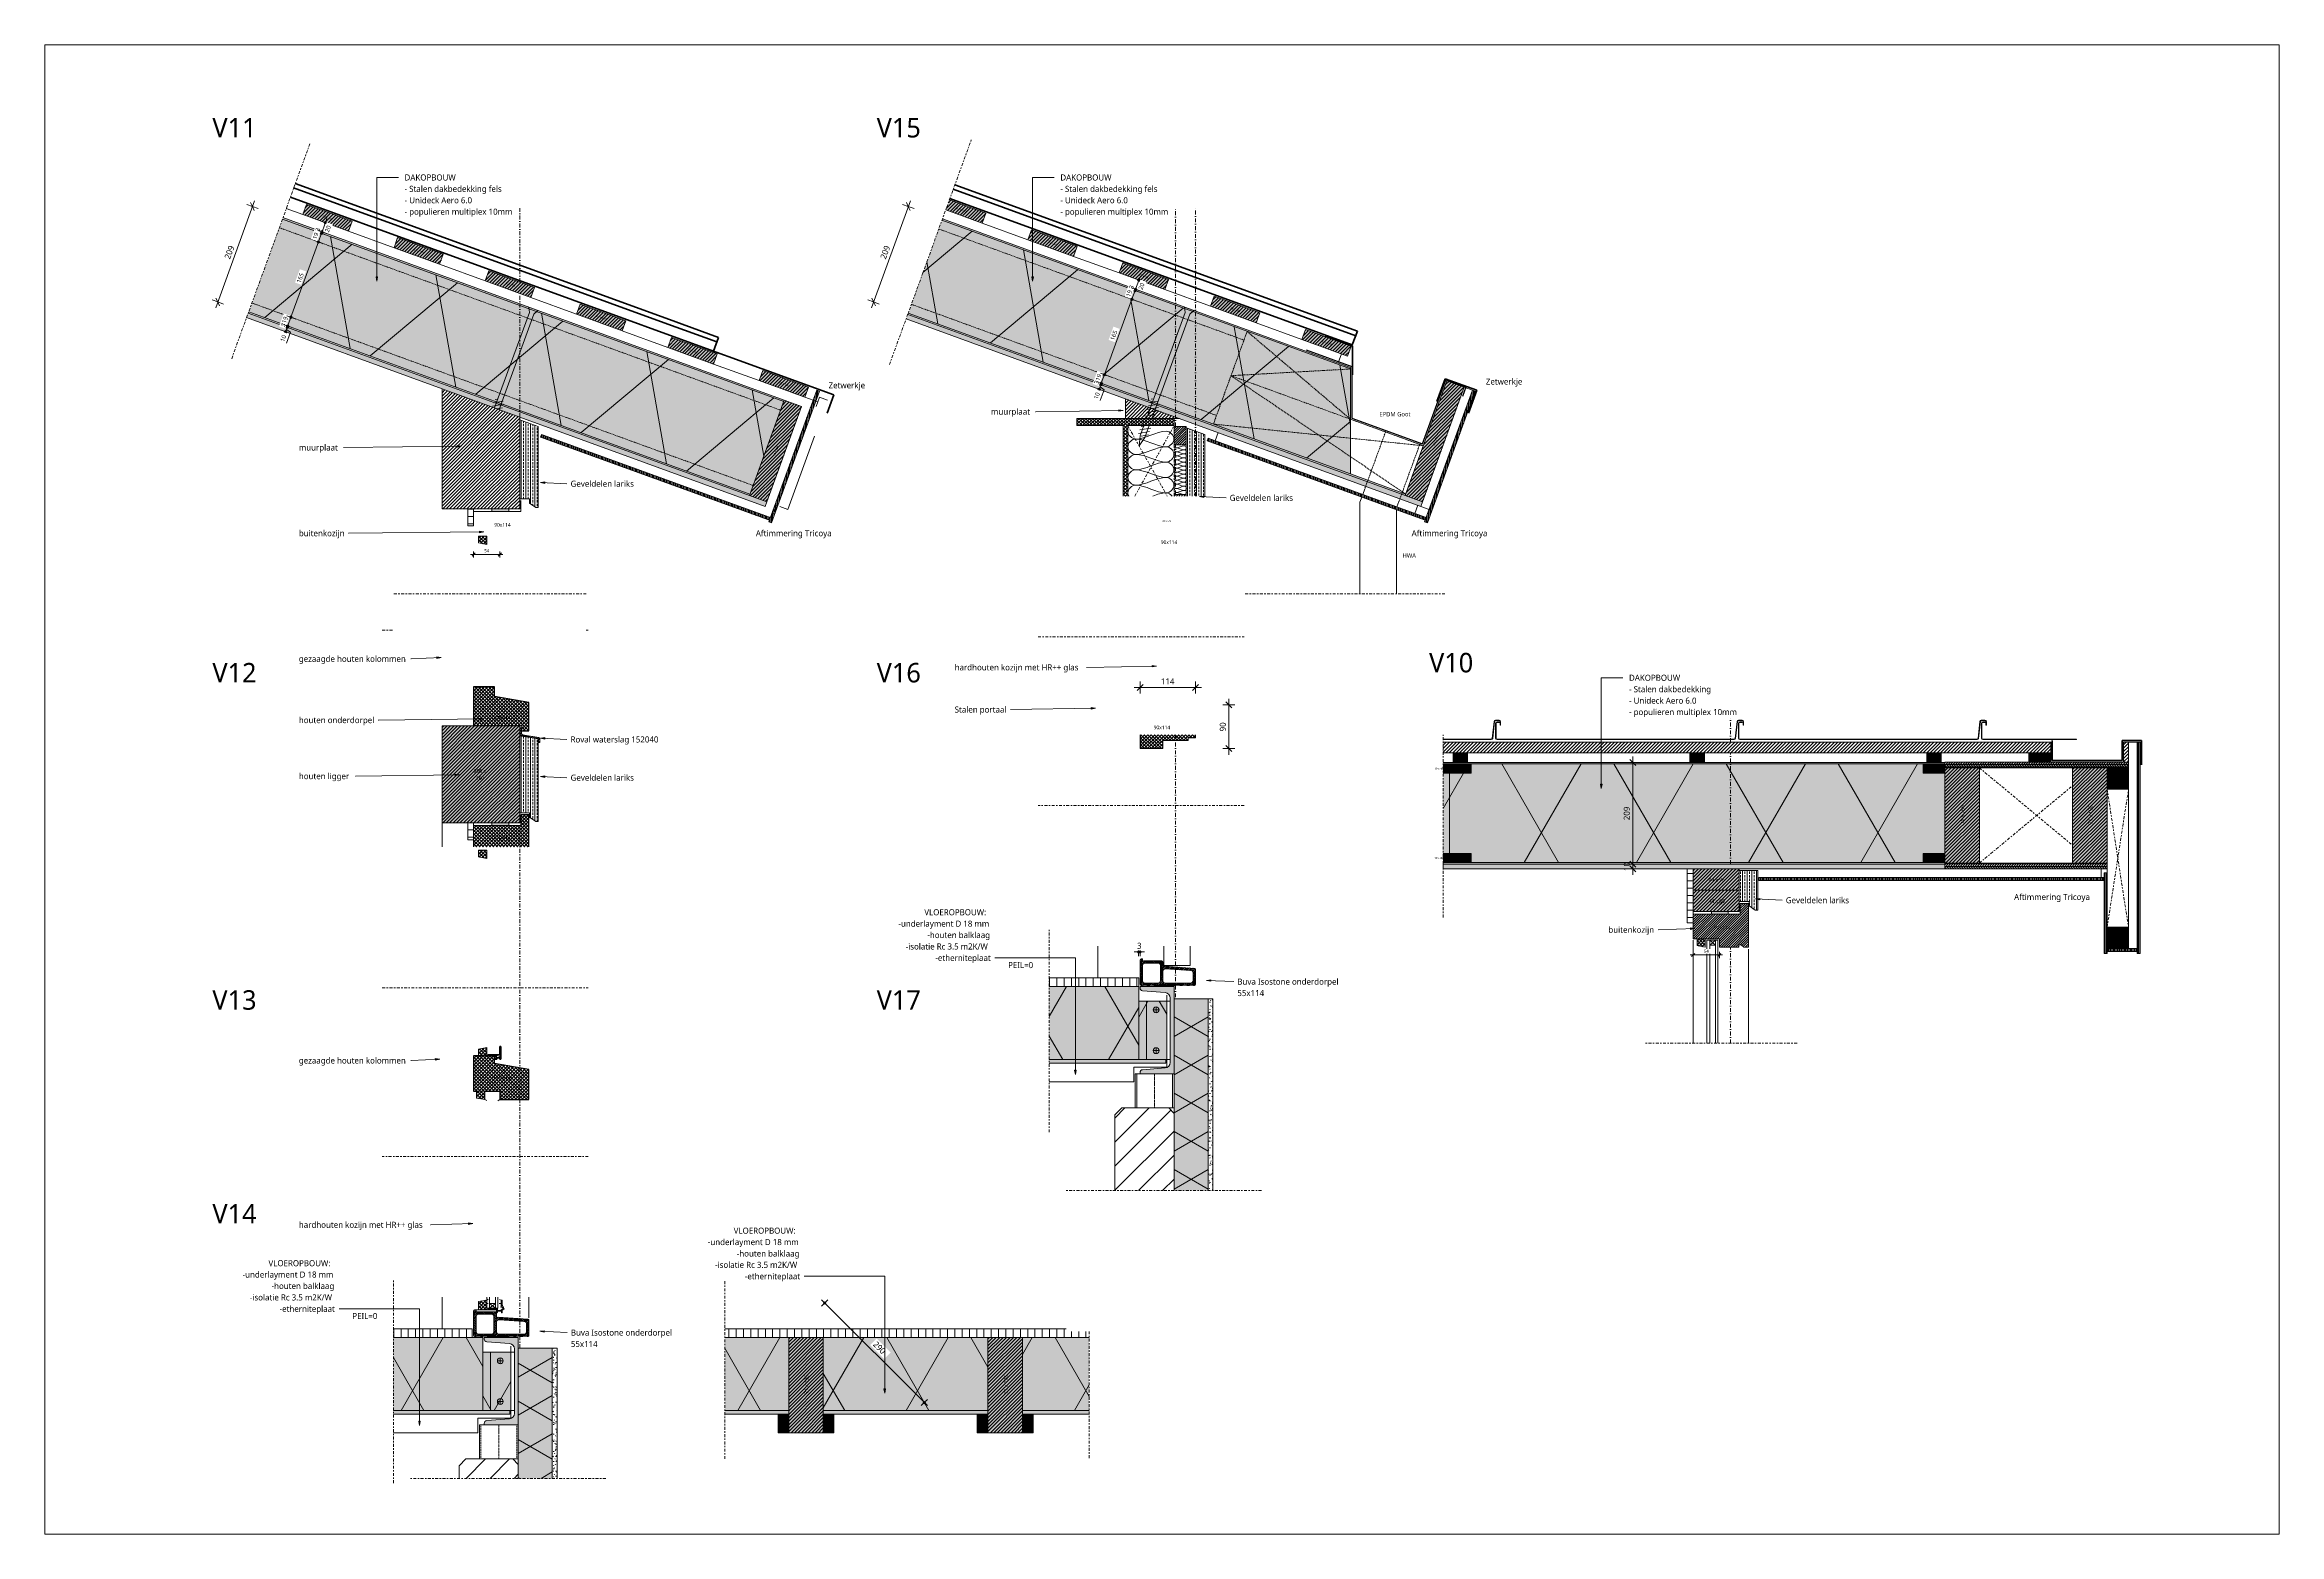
# Model space of a CAD drawing. Header units: millimetres. Extents: x 1381 to 5981, y 1743 to 14688.
# Drawn here: x 1381 to 5981, y 4955 to 8021 of the extents above; entities that cross this region are included whole.
import ezdxf

# ---------------------------------------------------------------- set-up
doc = ezdxf.new("R2010")
doc.units = ezdxf.units.MM
for name, pattern in [('JVZ_Hidden klein', [1.6, 0.8, -0.8]), ('MV_center', [15, 6, -3, 3, -3]), ('MV_hartlijn_staal', [6.6, 5, -0.8, 0, -0.8]), ('MV_hidden', [3.75, 2.5, -1.25]), ('MV_stramien', [16, 8, -4, 0, -4])]:
    doc.linetypes.add(name, pattern=pattern)
for name, color, linetype, lineweight in [('A-ANNO-DIMS', 211, 'Continuous', 13), ('A-ANNO-DIMS-5', 211, 'Continuous', 13), ('A-ANNO-NOTE', 131, 'Continuous', 18), ('A-DETL', 90, 'Continuous', 13), ('A-DETL-GENF', 92, 'Continuous', 18), ('A-DETL-MEDM', 33, 'Continuous', 18), ('G-ANNO-TEXT', 231, 'Continuous', 13)]:
    doc.layers.add(name, color=color, linetype=linetype, lineweight=lineweight)
doc.styles.add('Segoe UI', font='segoeui.ttf', dxfattribs={"height": 7.5})
doc.styles.add('Segoe UI_1', font='segoeui.ttf', dxfattribs={"height": 4})
doc.styles.add('Segoe UI_2', font='segoeui.ttf', dxfattribs={"height": 12.5})
doc.styles.add('Segoe UI_3', font='segoeui.ttf', dxfattribs={"height": 40})
doc.styles.add('Segoe UI_4', font='segoeui.ttf', dxfattribs={"height": 9})
doc.styles.add('Segoe UI_5', font='segoeui.ttf', dxfattribs={"height": 6.5})
doc.styles.add('Segoe UI_B', font='segoeui.ttf', dxfattribs={"height": 12.5})
doc.dimstyles.new('1_3mm_continuous_mm', dxfattribs={"dimscale": 304.8, "dimtxt": 6.807866, "dimasz": 0.021325, "dimexe": 0.021325, "dimexo": 0.0625, "dimgap": 0.008202, "dimtad": 1, "dimdec": 0, "dimzin": 0, "dimdsep": 46, "dimtxsty": 'Segoe UI_5', "dimblk1": 'OBLIQUE', "dimblk2": 'OBLIQUE', "dimsah": 1, "dimcen": 0.09, "dimdle": 0.021325, "dimazin": 0, "dimtfac": 1, "dimtdec": 4, "dimtix": 1, "dimtmove": 0, "dimatfit": 3, "dimfxl": 0.021325, "dimfxlon": 1, "dimtvp": 1, "dimtfill": 1, "dimtolj": 1, "dimtzin": 0, "dimarcsym": 2})
doc.dimstyles.new('1_8_mm', dxfattribs={"dimscale": 304.8, "dimtxt": 9.426276, "dimasz": 0.016404, "dimexe": 0.029528, "dimexo": 0.0625, "dimgap": 0.008202, "dimtad": 1, "dimdec": 0, "dimzin": 0, "dimdsep": 46, "dimtxsty": 'Segoe UI_4', "dimblk1": 'DOTBLANK', "dimblk2": 'DOTBLANK', "dimsah": 1, "dimcen": 0.09, "dimdle": 0.029528, "dimazin": 0, "dimtfac": 1, "dimtdec": 4, "dimtix": 1, "dimtmove": 1, "dimatfit": 3, "dimfxl": 0.029528, "dimfxlon": 1, "dimtvp": 1, "dimtfill": 1, "dimtolj": 1, "dimtzin": 0, "dimarcsym": 2})
doc.dimstyles.new('1_8_mm_1', dxfattribs={"dimscale": 304.8, "dimtxt": 9.426276, "dimasz": 0.016404, "dimexe": 0.029528, "dimexo": 0.0625, "dimgap": 0.008202, "dimtad": 1, "dimdec": 0, "dimzin": 0, "dimdsep": 46, "dimtxsty": 'Segoe UI_4', "dimblk1": 'DOTBLANK', "dimblk2": 'DOTBLANK', "dimsah": 1, "dimcen": 0.09, "dimdle": 0.029528, "dimazin": 0, "dimtfac": 1, "dimtdec": 4, "dimtix": 1, "dimtmove": 0, "dimatfit": 3, "dimfxl": 0.029528, "dimfxlon": 1, "dimtvp": 1, "dimtfill": 1, "dimtolj": 1, "dimtzin": 0, "dimarcsym": 2})
doc.dimstyles.new('1_8_mm_2', dxfattribs={"dimscale": 304.8, "dimtxt": 9.426276, "dimasz": 0.016404, "dimexe": 0.029528, "dimexo": 0.0625, "dimgap": 0.008202, "dimtad": 1, "dimdec": 0, "dimzin": 0, "dimdsep": 46, "dimtxsty": 'Segoe UI_4', "dimblk1": 'DOTBLANK', "dimblk2": 'DOTBLANK', "dimsah": 1, "dimcen": 0.09, "dimdle": 0.029528, "dimazin": 0, "dimtfac": 1, "dimtdec": 4, "dimtix": 1, "dimtmove": 2, "dimatfit": 3, "dimfxl": 0.029528, "dimfxlon": 1, "dimtvp": 1, "dimtfill": 1, "dimtolj": 1, "dimtzin": 0, "dimarcsym": 2})
doc.dimstyles.new('2_5_mm', dxfattribs={"dimscale": 304.8, "dimtxt": 13.092049, "dimasz": 0.016404, "dimexe": 0.029528, "dimexo": 0.0625, "dimgap": 0.014764, "dimtad": 1, "dimdec": 0, "dimzin": 0, "dimdsep": 46, "dimtxsty": 'Segoe UI_2', "dimblk1": 'DOTBLANK', "dimblk2": 'DOTBLANK', "dimsah": 1, "dimcen": 0.09, "dimdle": 0.029528, "dimazin": 0, "dimtfac": 1, "dimtdec": 4, "dimtix": 1, "dimtmove": 0, "dimatfit": 3, "dimfxl": 0.029528, "dimfxlon": 1, "dimtvp": 1, "dimtfill": 1, "dimtolj": 1, "dimtzin": 0, "dimarcsym": 2})
doc.dimstyles.new('2_5_mm_groen', dxfattribs={"dimscale": 304.8, "dimtxt": 13.092049, "dimasz": 0.016404, "dimexe": 0.029528, "dimexo": 0.0625, "dimgap": 0.008202, "dimtad": 1, "dimdec": 0, "dimzin": 0, "dimdsep": 46, "dimtxsty": 'Segoe UI_2', "dimblk1": 'DOTBLANK', "dimblk2": 'DOTBLANK', "dimsah": 1, "dimcen": 0.09, "dimdle": 0.029528, "dimazin": 0, "dimtfac": 1, "dimtdec": 4, "dimtix": 1, "dimtmove": 0, "dimatfit": 3, "dimfxl": 0.029528, "dimfxlon": 1, "dimtvp": 1, "dimtfill": 1, "dimtolj": 1, "dimtzin": 0, "dimarcsym": 2})
doc.dimstyles.new('2_5mm_continuous_mm', dxfattribs={"dimscale": 304.8, "dimtxt": 13.092049, "dimasz": 0.04101, "dimexe": 0.04101, "dimexo": 0.0625, "dimgap": 0.008202, "dimtad": 1, "dimdec": 0, "dimzin": 0, "dimdsep": 46, "dimtxsty": 'Segoe UI_2', "dimblk1": 'OBLIQUE', "dimblk2": 'OBLIQUE', "dimsah": 1, "dimcen": 0.09, "dimdle": 0.04101, "dimazin": 0, "dimtfac": 1, "dimtdec": 4, "dimtix": 1, "dimtmove": 0, "dimatfit": 3, "dimfxl": 0.04101, "dimfxlon": 1, "dimtvp": 1, "dimtolj": 1, "dimtzin": 0, "dimarcsym": 2})
pattern_1 = [(60, (-2364.6, 150.86), (-129.904, 75), []), (120, (-2364.6, 150.86), (-129.904, -75), [])]
pattern_2 = [(45, (0, 0), (-3.535534, 3.535534), []), (135, (0, 0), (-3.535534, -3.535534), [])]
pattern_3 = [(0, (0, 0), (0, 9.476), []), (0, (0, 4.738), (0, 9.476), [4.738, -2.369])]
pattern_4 = [(300, (-2119.43, -200.86), (-173.205, -100), []), (240, (-2119.43, -200.86), (-173.205, 100), [])]
pattern_5 = [(0, (0, 0), (0, 5), [50, 0]), (45, (0, 0), (5.0006592, 0), [7.071, -7.071]), (315, (0, 0), (5.0006592, 0), [7.071, -7.071])]
pattern_6 = [(45, (0, 0), (-3.535534, 3.535534), [])]
pattern_7 = [(90, (0, 0), (-2.5, 2e-16), [])]
pattern_8 = [(120, (0, 0), (-11.25833, -6.5), [])]
pattern_9 = [(120, (7.5, 0), (-11.2583, -6.5), [])]
pattern_10 = [(90, (0, 0), (-15, 9e-16), [])]
pattern_11 = [(270, (0, 0), (-15, -9e-16), [])]
pattern_12 = [(45, (0, 0), (-1.76776695, 1.76776695), [])]
pattern_13 = [(45, (0, 0), (-2.4748737, 2.4748737), [])]
pattern_14 = [(90, (0, 0), (-9.525, 6e-16), []), (90, (4.763, 0), (-9.525, 6e-16), [4.762, -2.381])]
pattern_15 = [(45, (0, 0), (-24.74874, 24.74874), [])]
pattern_16 = [(315, (-5164.375, 3394.294), (3.535534, 3.535534), [])]
pattern_17 = [(0, (0, 0), (20.32, 5.08), [1.676, -13.564, 1.676, -13.564, -81.28]), (0, (0, 0), (20.32, 5.08), [-30.48, 1.676, -28.804, 1.676, -13.564, -35.56]), (0, (0, 0), (20.32, 5.08), [-76.2, 1.676, -8.484, 1.676, -23.724]), (120, (7.62, 2.54), (-14.559409, 15.0576362), [1.676, -13.564, 1.676, -13.564, -81.28]), (120, (7.62, 2.54), (-14.559409, 15.0576362), [-30.48, 1.676, -28.804, 1.676, -13.564, -35.56]), (120, (7.62, 2.54), (-14.559409, 15.0576362), [-76.2, 1.676, -8.484, 1.676, -23.724]), (240, (10.16, 12.7), (-5.760591, -20.1376362), [1.676, -13.564, 1.676, -13.564, -81.28]), (240, (10.16, 12.7), (-5.760591, -20.1376362), [-30.48, 1.676, -28.804, 1.676, -13.564, -35.56]), (240, (10.16, 12.7), (-5.760591, -20.1376362), [-76.2, 1.676, -8.484, 1.676, -23.724])]
pattern_18 = [(300, (32.3, -205.2), (-58.89, -34), []), (240, (32.3, -205.2), (-58.89, 34), [])]

msp = doc.modelspace()

# ---------------------------------------------------------------- texts
at = {"layer": 'A-ANNO-NOTE', "lineweight": 13, "attachment_point": 1}
for s, insert, char_height, width, rotation, style in [('22 x 100', (3259.6, 7686.6), 4, 27.658, 340, 'Segoe UI_1'), ('22 x 100', (1954.7, 7670.2), 4, 27.658, 340, 'Segoe UI_1'), ('22 x 100', (2142.6, 7601.8), 4, 27.658, 340, 'Segoe UI_1'), ('22 x 100', (3447.5, 7618.2), 4, 27.658, 340, 'Segoe UI_1'), ('22 x 100', (3635.5, 7549.8), 4, 27.658, 340, 'Segoe UI_1'), ('22 x 100', (2330.6, 7533.4), 4, 27.658, 340, 'Segoe UI_1'), ('22 x 100', (2518.5, 7465), 4, 27.658, 340, 'Segoe UI_1'), ('22 x 100', (3823.4, 7481.4), 4, 27.658, 340, 'Segoe UI_1'), ('22 x 100', (4011.3, 7413), 4, 27.658, 340, 'Segoe UI_1'), ('22 x 100', (2706.4, 7396.5), 4, 27.658, 340, 'Segoe UI_1'), ('22 x 100', (2894.4, 7328.1), 4, 27.658, 340, 'Segoe UI_1'), ('38 x 209', (2881.4, 7176), 4, 27.658, 70, 'Segoe UI_1'), ('38 x 251', (4238.6, 7195.8), 4, 27.658, 70, 'Segoe UI_1'), ('44 x 44', (5645.7, 6492.3), 7.5, 40.485, 90, 'Segoe UI'), ('71 x 196', (5326, 6416.7), 7.5, 47.3, 90, 'Segoe UI'), ('71 x 196', (5589, 6416.7), 7.5, 47.3, 90, 'Segoe UI'), ('44 x 44', (5645.7, 6164.3), 7.5, 40.485, 90, 'Segoe UI'), ('71 x 196', (2946.1, 5244.3), 7.5, 47.3, 90, 'Segoe UI'), ('71 x 196', (3356.1, 5244.3), 7.5, 47.3, 90, 'Segoe UI'), ('22 x 38', (2900.4, 5175.1), 4, 23.65, 90, 'Segoe UI_1'), ('22 x 38', (2994.2, 5175.1), 4, 23.65, 90, 'Segoe UI_1'), ('22 x 38', (3311.2, 5175.1), 4, 23.65, 90, 'Segoe UI_1'), ('22 x 38', (3403.4, 5175.1), 4, 23.65, 90, 'Segoe UI_1')]:
    msp.add_mtext(s, dxfattribs=dict(at, insert=insert, char_height=char_height, width=width, rotation=rotation, style=style))
for s, insert, char_height, width, style in [('22 x 75', (3682.4, 7043), 4, 23.65, 'Segoe UI_1'), ('19 x 45', (4242.3, 6533.2), 4, 23.65, 'Segoe UI_1'), ('20 x 30', (4287.3, 6555.7), 4, 23.65, 'Segoe UI_1'), ('19 x 45', (4287.3, 6533.2), 4, 23.65, 'Segoe UI_1'), ('20 x 30', (4774.8, 6555.7), 4, 23.65, 'Segoe UI_1'), ('20 x 30', (5262.3, 6555.7), 4, 23.65, 'Segoe UI_1'), ('19 x 45', (5262.3, 6533.2), 4, 23.65, 'Segoe UI_1'), ('19 x 45', (5480.3, 6556.2), 4, 23.65, 'Segoe UI_1'), ('200 x', (2265.2, 6530.2), 7.5, 30.063, 'Segoe UI'), ('160', (2269.2, 6515.3), 7.5, 20.443, 'Segoe UI'), ('19 x 45', (4242.3, 6349.2), 4, 23.65, 'Segoe UI_1'), ('19 x 45', (4287.3, 6349.2), 4, 23.65, 'Segoe UI_1'), ('19 x 45', (5262.3, 6349.2), 4, 23.65, 'Segoe UI_1'), ('44 x 96', (4806.7, 6306.2), 7.5, 40.485, 'Segoe UI'), ('44 x 96', (4806.7, 6262.2), 7.5, 40.485, 'Segoe UI'), ('22 x 75', (4820.9, 6255.7), 4, 23.65, 'Segoe UI_1')]:
    msp.add_mtext(s, dxfattribs=dict(at, insert=insert, char_height=char_height, width=width, style=style))
at = {"layer": 'G-ANNO-TEXT', "color": 7, "attachment_point": 1}
for s, insert, char_height, width, style in [('V11', (1726.7, 7870.3), 40, 117.447, 'Segoe UI_3'), ('V15', (3094.2, 7870.3), 40, 117.447, 'Segoe UI_3'), ('- Stalen dakbedekking fels', (2122.3, 7730.7), 12.5, 247.721, 'Segoe UI_2'), ('DAKOPBOUW', (2122.3, 7754.1), 12.5, 139.494, 'Segoe UI_B'), ('- Stalen dakbedekking fels', (3472.3, 7730.7), 12.5, 247.721, 'Segoe UI_2'), ('DAKOPBOUW', (3472.3, 7754.1), 12.5, 139.494, 'Segoe UI_B'), ('- Unideck Aero 6.0', (2122.3, 7707.2), 12.5, 173.966, 'Segoe UI_2'), ('- populieren multiplex 10mm', (2122.3, 7683.7), 12.5, 274.578, 'Segoe UI_2'), ('- Unideck Aero 6.0', (3472.3, 7707.2), 12.5, 173.966, 'Segoe UI_2'), ('- populieren multiplex 10mm', (3472.3, 7683.7), 12.5, 274.578, 'Segoe UI_2'), ('Zetwerkje', (2995.2, 7326.3), 12.5, 90.992, 'Segoe UI_2'), ('Zetwerkje', (4348.2, 7334.1), 12.5, 90.992, 'Segoe UI_2'), ('muurplaat ', (3329.5, 7272.1), 12.5, 102.215, 'Segoe UI_2'), ('muurplaat ', (1904.7, 7198.4), 12.5, 102.215, 'Segoe UI_2'), ('Geveldelen lariks', (2464.1, 7123.8), 12.5, 157.932, 'Segoe UI_2'), ('Geveldelen lariks', (3820.8, 7094.7), 12.5, 157.932, 'Segoe UI_2'), ('buitenkozijn', (1904.7, 7021.9), 12.5, 115.042, 'Segoe UI_2'), ('Aftimmering Tricoya', (2845.4, 7021.9), 12.5, 190.802, 'Segoe UI_2'), ('Aftimmering Tricoya', (4195.4, 7021.9), 12.5, 190.802, 'Segoe UI_2'), ('gezaagde houten kolommen', (1904.7, 6763.4), 12.5, 270.57, 'Segoe UI_2'), ('V10', (4231.3, 6769.3), 40, 117.447, 'Segoe UI_3'), ('V12', (1726.7, 6748.6), 40, 117.447, 'Segoe UI_3'), ('V16', (3094.2, 6748.6), 40, 117.447, 'Segoe UI_3'), ('hardhouten kozijn met HR++ glas', (3254.7, 6745.8), 12.5, 319.472, 'Segoe UI_2'), ('DAKOPBOUW', (4642.9, 6724.4), 12.5, 139.494, 'Segoe UI_B'), ('- Stalen dakbedekking', (4642.9, 6700.9), 12.5, 209.641, 'Segoe UI_2'), ('- Unideck Aero 6.0', (4642.9, 6677.4), 12.5, 173.966, 'Segoe UI_2'), ('houten onderdorpel', (1904.7, 6637.3), 12.5, 189.198, 'Segoe UI_2'), ('Stalen portaal', (3254.7, 6659), 12.5, 129.873, 'Segoe UI_2'), ('- populieren multiplex 10mm', (4642.9, 6653.9), 12.5, 274.578, 'Segoe UI_2'), ('Roval waterslag 152040 ', (2464.1, 6597.5), 12.5, 228.08, 'Segoe UI_2'), ('houten ligger ', (1904.7, 6522), 12.5, 132.679, 'Segoe UI_2'), ('Geveldelen lariks', (2464.1, 6518.8), 12.5, 157.932, 'Segoe UI_2'), ('Geveldelen lariks', (4965.6, 6266.6), 12.5, 157.932, 'Segoe UI_2'), ('Aftimmering Tricoya', (5435.6, 6273.2), 12.5, 190.802, 'Segoe UI_2'), ('-underlayment D 18 mm', (3138.9, 6218.3), 12.5, 231.688, 'Segoe UI_2'), ('VLOEROPBOUW:', (3192.2, 6241.8), 12.5, 167.152, 'Segoe UI_B'), ('-isolatie Rc 3.5 m2K/W', (3153.8, 6171.4), 12.5, 213.65, 'Segoe UI_2'), ('-houten balklaag', (3198.5, 6194.9), 12.5, 159.536, 'Segoe UI_2'), ('buitenkozijn', (4600.4, 6205.8), 12.5, 115.042, 'Segoe UI_2'), ('-etherniteplaat', (3215, 6147.9), 12.5, 139.494, 'Segoe UI_2'), ('PEIL=0', (3364.7, 6133.1), 12.5, 64.536, 'Segoe UI_2'), ('V13', (1726.7, 6075), 40, 117.447, 'Segoe UI_3'), ('V17', (3094.2, 6075), 40, 117.447, 'Segoe UI_3'), ('55x114', (3836.6, 6075.5), 12.5, 67.743, 'Segoe UI_2'), ('Buva Isostone onderdorpel', (3836.6, 6099), 12.5, 251.73, 'Segoe UI_2'), ('gezaagde houten kolommen', (1904.7, 5936.7), 12.5, 270.57, 'Segoe UI_2'), ('V14', (1726.7, 5635), 40, 117.447, 'Segoe UI_3'), ('hardhouten kozijn met HR++ glas', (1904.7, 5598.5), 12.5, 319.472, 'Segoe UI_2'), ('VLOEROPBOUW:', (2799.8, 5586.5), 12.5, 167.152, 'Segoe UI_B'), ('-underlayment D 18 mm', (2746.6, 5563), 12.5, 231.688, 'Segoe UI_2'), ('-houten balklaag', (2806.1, 5539.5), 12.5, 159.536, 'Segoe UI_2'), ('-underlayment D 18 mm', (1788.9, 5496.1), 12.5, 231.688, 'Segoe UI_2'), ('VLOEROPBOUW:', (1842.2, 5519.5), 12.5, 167.152, 'Segoe UI_B'), ('-isolatie Rc 3.5 m2K/W', (2761.5, 5516.1), 12.5, 213.65, 'Segoe UI_2'), ('-etherniteplaat', (2822.7, 5492.6), 12.5, 139.494, 'Segoe UI_2'), ('-isolatie Rc 3.5 m2K/W', (1803.8, 5449.1), 12.5, 213.65, 'Segoe UI_2'), ('-houten balklaag', (1848.5, 5472.6), 12.5, 159.536, 'Segoe UI_2'), ('-etherniteplaat', (1865, 5425.6), 12.5, 139.494, 'Segoe UI_2'), ('PEIL=0', (2014.7, 5410.8), 12.5, 64.536, 'Segoe UI_2'), ('55x114', (2464.6, 5353.2), 12.5, 67.743, 'Segoe UI_2'), ('Buva Isostone onderdorpel', (2464.6, 5376.7), 12.5, 251.73, 'Segoe UI_2')]:
    msp.add_mtext(s, dxfattribs=dict(at, insert=insert, char_height=char_height, width=width, style=style))
at = {"layer": 'G-ANNO-TEXT', "color": 8, "char_height": 7.5, "width": 40.084, "attachment_point": 1, "style": 'Segoe UI'}
for s, insert in [('90x114', (2307, 7036.6)), ('90x114', (3679, 7001)), ('67x114', (2307, 6639.2)), ('90x114', (3664.4, 6619.8)), ('90x114', (2307, 6390.2)), ('90x114', (4817.5, 6207.7)), ('90x114', (2307, 5899.8))]:
    msp.add_mtext(s, dxfattribs=dict(at, insert=insert))

# ---------------------------------------------------------------- blocks, each defined once
blk = doc.blocks.new('42 isolatie - Type 1-3778352-Details Strandbaak Paviljoen')
at = {"layer": 'A-DETL-GENF'}
h = blk.add_hatch(color=256, dxfattribs=at)
h.paths.add_polyline_path([(15.3, 0.8), (147.3, 0.8), (147.3, 150.8), (15.3, 150.8)])
h.paths.add_polyline_path([(218.3, 0.8), (557.3, 0.8), (557.3, 150.8), (218.3, 150.8)])
h.paths.add_polyline_path([(628.3, 0.8), (765.3, 0.8), (765.3, 150.8), (628.3, 150.8)])
at = {"layer": 'A-DETL-GENF', "lineweight": 13}
h = blk.add_hatch(dxfattribs=at)
h.set_pattern_fill('FP_121', color=256, style=0, pattern_type=2)
h.set_pattern_definition(pattern_1)
h.paths.add_polyline_path([(15.3, 0.8), (147.3, 0.8), (147.3, 150.8), (15.3, 150.8)])
h.paths.add_polyline_path([(218.3, 0.8), (557.3, 0.8), (557.3, 150.8), (218.3, 150.8)])
h.paths.add_polyline_path([(628.3, 0.8), (765.3, 0.8), (765.3, 150.8), (628.3, 150.8)])
at = {"layer": 'A-DETL-GENF'}
for p, q in [((147.3, 150.8), (15.3, 150.8)), ((147.3, 150.8), (15.3, 150.8)), ((557.3, 150.8), (218.3, 150.8)), ((557.3, 150.8), (218.3, 150.8)), ((765.3, 150.8), (628.3, 150.8)), ((765.3, 150.8), (628.3, 150.8)), ((15.3, 0.8), (147.3, 0.8)), ((15.3, 0.8), (147.3, 0.8)), ((218.3, 0.8), (557.3, 0.8)), ((218.3, 0.8), (557.3, 0.8)), ((628.3, 0.8), (765.3, 0.8)), ((628.3, 0.8), (765.3, 0.8))]:
    blk.add_line(p, q, dxfattribs=at)
blk = doc.blocks.new('42 isolatie - Type 1-3871302-Details Strandbaak Paviljoen')
at = {"layer": 'A-DETL-GENF'}
blk.add_hatch(color=256, dxfattribs=at).paths.add_polyline_path([(0.3, 0.8), (58.1, 0.8), (58.1, 120.8), (0.3, 120.8), (0.3, 61.1)])
at = {"layer": 'A-DETL-GENF', "lineweight": 13}
h = blk.add_hatch(dxfattribs=at)
h.set_pattern_fill('FP_58', color=256, style=0, pattern_type=2)
h.set_pattern_definition([(60, (12.83, 244.8), (-107.39, 62), []), (120, (12.83, 244.8), (-107.39, -62), [])])
h.paths.add_polyline_path([(0.3, 0.8), (58.1, 0.8), (58.1, 120.8), (0.3, 120.8), (0.3, 61.1)])
at = {"layer": 'A-DETL-GENF'}
for p, q in [((58.1, 120.8), (0.3, 120.8)), ((0.3, 120.8), (0.3, 0.8)), ((58.1, 120.8), (0.3, 120.8)), ((58.1, 0.8), (58.1, 120.8)), ((58.1, 0.8), (58.1, 120.8)), ((0.3, 0.8), (58.1, 0.8)), ((0.3, 0.8), (58.1, 0.8))]:
    blk.add_line(p, q, dxfattribs=at)
blk = doc.blocks.new('42 isolatie - Type 1-3778227-Details Strandbaak Paviljoen')
at = {"layer": 'A-DETL-GENF'}
blk.add_hatch(color=256, dxfattribs=at).paths.add_polyline_path([(1115.3, -203.8), (1115.3, -0.8), (17.4, -0.8), (17.4, -203.8), (1114.2, -203.8)])
at = {"layer": 'A-DETL-GENF', "lineweight": 13}
h = blk.add_hatch(dxfattribs=at)
h.set_pattern_fill('FP_122', color=256, style=0, pattern_type=2)
h.set_pattern_definition(pattern_4)
h.paths.add_polyline_path([(1115.3, -203.8), (1115.3, -0.8), (17.4, -0.8), (17.4, -203.8), (1114.2, -203.8)])
at = {"layer": 'A-DETL-GENF'}
for p, q in [((1115.3, -0.8), (17.4, -0.8)), ((1115.3, -0.8), (17.4, -0.8)), ((17.4, -203.8), (555.7, -203.8)), ((17.4, -203.8), (555.7, -203.8)), ((555.7, -203.8), (575.7, -203.8)), ((555.7, -203.8), (575.7, -203.8)), ((575.7, -203.8), (1115.3, -203.8)), ((575.7, -203.8), (1115.3, -203.8))]:
    blk.add_line(p, q, dxfattribs=at)
blk = doc.blocks.new('28 schroef - 10x300-3685572-Details Strandbaak Paviljoen')
at = {"layer": 'A-DETL-GENF', "lineweight": 13}
h = blk.add_hatch(dxfattribs=at)
h.set_pattern_fill('FP_8', color=256, style=0, pattern_type=2)
h.set_pattern_definition(pattern_8)
h.paths.add_polyline_path([(219, 10), (200, 10), (200, -10), (219, -10)])
h = blk.add_hatch(dxfattribs=at)
h.set_pattern_fill('FP_9', color=256, style=0, pattern_type=2)
h.set_pattern_definition(pattern_9)
h.paths.add_polyline_path([(219, 10), (200, 10), (200, -10), (219, -10)])
for p, q in [((0, 10), (0, -10)), ((10, 5), (0, 10)), ((219, 5), (10, 5)), ((0, -10), (10, -5)), ((10, -5), (219, -5))]:
    blk.add_line(p, q, dxfattribs=at)
blk = doc.blocks.new('28 schroef - 10x300-V89-Details Strandbaak Paviljoen')
at = {"layer": 'A-DETL-GENF', "lineweight": 13}
h = blk.add_hatch(dxfattribs=at)
h.set_pattern_fill('FP_8', color=256, style=0, pattern_type=2)
h.set_pattern_definition(pattern_8)
h.paths.add_polyline_path([(280, 10), (252.4, 10), (259.7, -10), (280, -10)])
h.paths.add_polyline_path([(236.5, 10), (219, 10), (219, -10), (243.7, -10)])
h = blk.add_hatch(dxfattribs=at)
h.set_pattern_fill('FP_9', color=256, style=0, pattern_type=2)
h.set_pattern_definition(pattern_9)
h.paths.add_polyline_path([(280, 10), (252.4, 10), (259.7, -10), (280, -10)])
h.paths.add_polyline_path([(236.5, 10), (219, 10), (219, -10), (243.7, -10)])
for p, q in [((238.3, 5), (219, 5)), ((280, 5), (254.2, 5)), ((300, 0), (280, 5)), ((219, -5), (241.9, -5)), ((257.9, -5), (280, -5)), ((280, -5), (300, 0))]:
    blk.add_line(p, q, dxfattribs=at)
blk = doc.blocks.new('NLRS_00_DI_maskeer - Type 1-4234873-Details Strandbaak Paviljoen')
at = {"layer": 'A-DETL-GENF', "linetype": 'MV_center'}
blk.add_line((-100, 0), (371, 0), dxfattribs=at)
blk = doc.blocks.new('42 isolatie - Type 1-3778304-Details Strandbaak Paviljoen')
at = {"layer": 'A-DETL-GENF'}
blk.add_hatch(color=256, dxfattribs=at).paths.add_polyline_path([(993.9, -203.8), (920, -0.8), (25.4, -0.8), (25.4, -203.8), (824, -203.8)])
at = {"layer": 'A-DETL-GENF', "lineweight": 13}
h = blk.add_hatch(dxfattribs=at)
h.set_pattern_fill('FP_122', color=256, style=0, pattern_type=2)
h.set_pattern_definition(pattern_4)
h.paths.add_polyline_path([(993.9, -203.8), (920, -0.8), (25.4, -0.8), (25.4, -203.8), (824, -203.8)])
at = {"layer": 'A-DETL-GENF'}
for p, q in [((920, -0.8), (25.4, -0.8)), ((920, -0.8), (25.4, -0.8)), ((955.3, -97.8), (920, -0.8)), ((993.9, -203.8), (955.3, -97.8)), ((993.9, -203.8), (955.3, -97.8)), ((25.4, -203.8), (555.7, -203.8)), ((25.4, -203.8), (555.7, -203.8)), ((555.7, -203.8), (575.7, -203.8)), ((555.7, -203.8), (575.7, -203.8)), ((575.7, -203.8), (993.9, -203.8)), ((575.7, -203.8), (993.9, -203.8))]:
    blk.add_line(p, q, dxfattribs=at)
blk = doc.blocks.new('28 schroef - 10x300-V90-Details Strandbaak Paviljoen')
at = {"layer": 'A-DETL-GENF', "lineweight": 13}
h = blk.add_hatch(dxfattribs=at)
h.set_pattern_fill('FP_8', color=256, style=0, pattern_type=2)
h.set_pattern_definition(pattern_8)
h.paths.add_polyline_path([(280, 10), (252.4, 10), (259.7, -10), (280, -10)])
h.paths.add_polyline_path([(243.7, -10), (236.5, 10), (200, 10), (200, -10), (209.5, -10)])
h = blk.add_hatch(dxfattribs=at)
h.set_pattern_fill('FP_9', color=256, style=0, pattern_type=2)
h.set_pattern_definition(pattern_9)
h.paths.add_polyline_path([(280, 10), (252.4, 10), (259.7, -10), (280, -10)])
h.paths.add_polyline_path([(243.7, -10), (236.5, 10), (200, 10), (200, -10), (209.5, -10)])
for p, q in [((0, 10), (0, -10)), ((10, 5), (0, 10)), ((238.3, 5), (10, 5)), ((280, 5), (254.2, 5)), ((300, 0), (280, 5)), ((0, -10), (10, -5)), ((10, -5), (241.9, -5)), ((257.9, -5), (280, -5)), ((280, -5), (300, 0))]:
    blk.add_line(p, q, dxfattribs=at)
blk = doc.blocks.new('00 hout_rechthoekig_sls - Vuren 22x100-V91-Details Strandbaak Paviljoen')
at = {"layer": 'A-DETL-GENF', "lineweight": 13}
blk.add_hatch(color=256, dxfattribs=at).paths.add_polyline_path([(100, -22), (100, 0), (0, 0), (0, -22)])
at = {"layer": 'A-DETL-MEDM', "lineweight": 13}
h = blk.add_hatch(dxfattribs=at)
h.set_pattern_fill('FP_123', color=256, style=0, pattern_type=2)
h.set_pattern_definition([(65, (-1193.994, -8346.954), (-4.531539, 2.1130913), [])])
h.paths.add_polyline_path([(100, -22), (100, 0), (0, 0), (0, -22)])
at = {"layer": 'A-DETL-MEDM'}
for p, q in [((0, 0), (100, 0)), ((0, -22), (0, 0)), ((100, 0), (100, -22)), ((100, 0), (100, -22)), ((100, 0), (100, -22)), ((100, -22), (0, -22)), ((100, -22), (0, -22))]:
    blk.add_line(p, q, dxfattribs=at)
blk = doc.blocks.new('00 hout_rechthoekig_sls - SLS 38x251-4309820-Details Strandbaak Paviljoen')
at = {"layer": 'A-DETL-GENF', "lineweight": 13}
blk.add_hatch(color=256, dxfattribs=at).paths.add_polyline_path([(0, 0), (251, 0), (251, 38), (0, 38)])
at = {"layer": 'A-DETL-MEDM', "lineweight": 13}
h = blk.add_hatch(dxfattribs=at)
h.set_pattern_fill('FP_124', color=256, style=0, pattern_type=2)
h.set_pattern_definition([(335, (-8095.954, 1541.994), (2.1130913, 4.531539), [])])
h.paths.add_polyline_path([(0, 0), (251, 0), (251, 38), (0, 38)])
at = {"layer": 'A-DETL-MEDM'}
for p, q in [((251, 38), (0, 38)), ((0, 38), (0, 0)), ((251, 38), (0, 38)), ((0, 0), (251, 0)), ((251, 0), (251, 38)), ((251, 0), (251, 38)), ((251, 0), (251, 38))]:
    blk.add_line(p, q, dxfattribs=at)
blk = doc.blocks.new('00 hout_rechthoekig_sls - SLS 38x209-4309821-Details Strandbaak Paviljoen')
at = {"layer": 'A-DETL-GENF', "lineweight": 13}
blk.add_hatch(color=256, dxfattribs=at).paths.add_polyline_path([(0, 0), (209, 0), (209, 38), (0, 38)])
at = {"layer": 'A-DETL-MEDM', "lineweight": 13}
h = blk.add_hatch(dxfattribs=at)
h.set_pattern_fill('FP_125', color=256, style=0, pattern_type=2)
h.set_pattern_definition([(335, (-7634.227, 273.409), (2.1130913, 4.531539), [])])
h.paths.add_polyline_path([(0, 0), (209, 0), (209, 38), (0, 38)])
at = {"layer": 'A-DETL-MEDM'}
for p, q in [((209, 38), (0, 38)), ((0, 38), (0, 0)), ((209, 38), (0, 38)), ((0, 0), (209, 0)), ((209, 0), (209, 38)), ((209, 0), (209, 38)), ((209, 0), (209, 38))]:
    blk.add_line(p, q, dxfattribs=at)
blk = doc.blocks.new('31 dubbel_glas - Type 1-3690291-Details Strandbaak Paviljoen')
at = {"layer": 'A-DETL-GENF', "lineweight": 13}
for p, q in [((0, 0), (0, 23)), ((0, 17), (22.8, 17)), ((0, 5), (10, 17)), ((0, 17), (10, 5)), ((22.8, 5), (0, 5)), ((22.8, 0), (0, 0)), ((10, 17), (10, 5)), ((17, 23), (22.8, 23))]:
    blk.add_line(p, q, dxfattribs=at)
blk = doc.blocks.new('NLRS_00_DI_maskeer - Type 1-4234878-Details Strandbaak Paviljoen')
at = {"layer": 'A-DETL-GENF', "linetype": 'MV_center'}
blk.add_line((-100, 0), (324.1, 0), dxfattribs=at)
blk = doc.blocks.new('NLRS_00_DI_maskeer - Type 1-4234877-Details Strandbaak Paviljoen')
at = {"layer": 'A-DETL-GENF', "linetype": 'MV_center'}
blk.add_line((324.1, 0), (-100, 0), dxfattribs=at)
blk = doc.blocks.new('NLRS_00_DI_maskeer - Type 1-V92-Details Strandbaak Paviljoen')
at = {"layer": 'A-DETL-GENF', "linetype": 'MV_center'}
for p, q in [((-95.9, 0), (-100, 0)), ((324.1, 0), (301.1, 0))]:
    blk.add_line(p, q, dxfattribs=at)
blk = doc.blocks.new('00 plaatmateriaal - d_18 mm-3690283-Details Strandbaak Paviljoen')
at = {"layer": 'A-DETL-GENF', "lineweight": 13}
h = blk.add_hatch(dxfattribs=at)
h.set_pattern_fill('FP_3', color=256, style=0, pattern_type=2)
h.set_pattern_definition(pattern_10)
h.paths.add_polyline_path([(171, -18), (171, 0), (9, 0), (9, -18), (24.1, -18)])
at = {"layer": 'A-DETL-MEDM'}
for p, q in [((171, 0), (9, 0)), ((171, -18), (171, 0))]:
    blk.add_line(p, q, dxfattribs=at)
blk = doc.blocks.new('00 plaatmateriaal - d_18 mm-3690293-Details Strandbaak Paviljoen')
at = {"layer": 'A-DETL-GENF', "lineweight": 13}
h = blk.add_hatch(dxfattribs=at)
h.set_pattern_fill('FP_3', color=256, style=0, pattern_type=2)
h.set_pattern_definition(pattern_10)
h.paths.add_polyline_path([(189.9, -18), (189.9, 0), (5.9, 0), (5.9, -18), (123.5, -18)])
at = {"layer": 'A-DETL-MEDM'}
for p, q in [((189.9, 0), (5.9, 0)), ((189.9, -18), (189.9, 0))]:
    blk.add_line(p, q, dxfattribs=at)
blk = doc.blocks.new('NLRS_00_DI_maskeer - Type 1-4234874-Details Strandbaak Paviljoen')
at = {"layer": 'A-DETL-GENF', "linetype": 'MV_center'}
blk.add_line((-100, 0), (297, 0), dxfattribs=at)
blk = doc.blocks.new('00 hout_rechthoekig_sls - Vuren 22x100-V93-Details Strandbaak Paviljoen')
at = {"layer": 'A-DETL-GENF', "lineweight": 13}
blk.add_hatch(color=256, dxfattribs=at).paths.add_polyline_path([(100, -22), (100, 0), (0, 0), (0, -22)])
at = {"layer": 'A-DETL-MEDM', "lineweight": 13}
h = blk.add_hatch(dxfattribs=at)
h.set_pattern_fill('FP_126', color=256, style=0, pattern_type=2)
h.set_pattern_definition([(65, (-993.994, -8346.954), (-4.531539, 2.1130913), [])])
h.paths.add_polyline_path([(100, -22), (100, 0), (0, 0), (0, -22)])
at = {"layer": 'A-DETL-MEDM'}
for p, q in [((0, 0), (100, 0)), ((0, -22), (0, 0)), ((100, 0), (100, -22)), ((100, 0), (100, -22)), ((100, 0), (100, -22)), ((100, -22), (0, -22)), ((100, -22), (0, -22))]:
    blk.add_line(p, q, dxfattribs=at)
blk = doc.blocks.new('00 hout_rechthoekig_sls - Vuren 22x100-V94-Details Strandbaak Paviljoen')
at = {"layer": 'A-DETL-GENF', "lineweight": 13}
blk.add_hatch(color=256, dxfattribs=at).paths.add_polyline_path([(100, -22), (100, 0), (0, 0), (0, -22)])
at = {"layer": 'A-DETL-MEDM', "lineweight": 13}
h = blk.add_hatch(dxfattribs=at)
h.set_pattern_fill('FP_127', color=256, style=0, pattern_type=2)
h.set_pattern_definition([(65, (-793.994, -8346.954), (-4.531539, 2.1130913), [])])
h.paths.add_polyline_path([(100, -22), (100, 0), (0, 0), (0, -22)])
at = {"layer": 'A-DETL-MEDM'}
for p, q in [((0, 0), (100, 0)), ((0, -22), (0, 0)), ((100, 0), (100, -22)), ((100, 0), (100, -22)), ((100, 0), (100, -22)), ((100, -22), (0, -22)), ((100, -22), (0, -22))]:
    blk.add_line(p, q, dxfattribs=at)
blk = doc.blocks.new('00 hout_rechthoekig_sls - Vuren 22x100-V95-Details Strandbaak Paviljoen')
at = {"layer": 'A-DETL-GENF', "lineweight": 13}
blk.add_hatch(color=256, dxfattribs=at).paths.add_polyline_path([(100, -22), (100, 0), (0, 0), (0, -22)])
at = {"layer": 'A-DETL-MEDM', "lineweight": 13}
h = blk.add_hatch(dxfattribs=at)
h.set_pattern_fill('FP_128', color=256, style=0, pattern_type=2)
h.set_pattern_definition([(65, (-593.994, -8346.954), (-4.531539, 2.1130913), [])])
h.paths.add_polyline_path([(100, -22), (100, 0), (0, 0), (0, -22)])
at = {"layer": 'A-DETL-MEDM'}
for p, q in [((0, 0), (100, 0)), ((0, -22), (0, 0)), ((100, 0), (100, -22)), ((100, 0), (100, -22)), ((100, 0), (100, -22)), ((100, -22), (0, -22)), ((100, -22), (0, -22))]:
    blk.add_line(p, q, dxfattribs=at)
blk = doc.blocks.new('00 hout_rechthoekig_sls - Vuren 22x100-V96-Details Strandbaak Paviljoen')
at = {"layer": 'A-DETL-GENF', "lineweight": 13}
blk.add_hatch(color=256, dxfattribs=at).paths.add_polyline_path([(100, -22), (100, 0), (20.1, 0), (20.1, -22), (76.5, -22)])
at = {"layer": 'A-DETL-MEDM', "lineweight": 13}
h = blk.add_hatch(dxfattribs=at)
h.set_pattern_fill('FP_129', color=256, style=0, pattern_type=2)
h.set_pattern_definition([(65, (-393.994, -8346.954), (-4.531539, 2.1130913), [])])
h.paths.add_polyline_path([(100, -22), (100, 0), (20.1, 0), (20.1, -22), (76.5, -22)])
at = {"layer": 'A-DETL-MEDM'}
for p, q in [((20.1, 0), (100, 0)), ((100, 0), (100, -22)), ((100, 0), (100, -22)), ((100, 0), (100, -22)), ((100, -22), (20.1, -22)), ((100, -22), (20.1, -22))]:
    blk.add_line(p, q, dxfattribs=at)
blk = doc.blocks.new('NLRS_00_DI_maskeer - Type 1-4234621-Details Strandbaak Paviljoen')
at = {"layer": 'A-DETL-GENF', "linetype": 'MV_center'}
blk.add_line((-100, 0), (394, 0), dxfattribs=at)
blk = doc.blocks.new('00 hout_rechthoekig_sls - Vuren 22x100-V97-Details Strandbaak Paviljoen')
at = {"layer": 'A-DETL-GENF', "lineweight": 13}
blk.add_hatch(color=256, dxfattribs=at).paths.add_polyline_path([(100, -22), (100, 0), (0, 0), (0, -22)])
at = {"layer": 'A-DETL-MEDM', "lineweight": 13}
h = blk.add_hatch(dxfattribs=at)
h.set_pattern_fill('FP_130', color=256, style=0, pattern_type=2)
h.set_pattern_definition([(65, (-173.409, -7885.227), (-4.531539, 2.1130913), [])])
h.paths.add_polyline_path([(100, -22), (100, 0), (0, 0), (0, -22)])
at = {"layer": 'A-DETL-MEDM'}
for p, q in [((0, 0), (100, 0)), ((0, -22), (0, 0)), ((100, 0), (100, -22)), ((100, 0), (100, -22)), ((100, 0), (100, -22)), ((100, -22), (0, -22)), ((100, -22), (0, -22))]:
    blk.add_line(p, q, dxfattribs=at)
blk = doc.blocks.new('00 hout_rechthoekig_sls - Vuren 22x100-V98-Details Strandbaak Paviljoen')
at = {"layer": 'A-DETL-GENF', "lineweight": 13}
blk.add_hatch(color=256, dxfattribs=at).paths.add_polyline_path([(100, -22), (100, 0), (0, 0), (0, -22)])
at = {"layer": 'A-DETL-MEDM', "lineweight": 13}
h = blk.add_hatch(dxfattribs=at)
h.set_pattern_fill('FP_131', color=256, style=0, pattern_type=2)
h.set_pattern_definition([(65, (26.591, -7885.227), (-4.531539, 2.1130913), [])])
h.paths.add_polyline_path([(100, -22), (100, 0), (0, 0), (0, -22)])
at = {"layer": 'A-DETL-MEDM'}
for p, q in [((0, 0), (100, 0)), ((0, -22), (0, 0)), ((100, 0), (100, -22)), ((100, 0), (100, -22)), ((100, 0), (100, -22)), ((100, -22), (0, -22)), ((100, -22), (0, -22))]:
    blk.add_line(p, q, dxfattribs=at)
blk = doc.blocks.new('00 hout_rechthoekig_sls - Vuren 22x100-V99-Details Strandbaak Paviljoen')
at = {"layer": 'A-DETL-GENF', "lineweight": 13}
blk.add_hatch(color=256, dxfattribs=at).paths.add_polyline_path([(100, -22), (100, 0), (0, 0), (0, -22)])
at = {"layer": 'A-DETL-MEDM', "lineweight": 13}
h = blk.add_hatch(dxfattribs=at)
h.set_pattern_fill('FP_132', color=256, style=0, pattern_type=2)
h.set_pattern_definition([(65, (226.591, -7885.227), (-4.531539, 2.1130913), [])])
h.paths.add_polyline_path([(100, -22), (100, 0), (0, 0), (0, -22)])
at = {"layer": 'A-DETL-MEDM'}
for p, q in [((0, 0), (100, 0)), ((0, -22), (0, 0)), ((100, 0), (100, -22)), ((100, 0), (100, -22)), ((100, 0), (100, -22)), ((100, -22), (0, -22)), ((100, -22), (0, -22))]:
    blk.add_line(p, q, dxfattribs=at)
blk = doc.blocks.new('00 hout_rechthoekig_sls - Vuren 22x100-V100-Details Strandbaak Paviljoen')
at = {"layer": 'A-DETL-GENF', "lineweight": 13}
blk.add_hatch(color=256, dxfattribs=at).paths.add_polyline_path([(100, -22), (100, 0), (0, 0), (0, -22)])
at = {"layer": 'A-DETL-MEDM', "lineweight": 13}
h = blk.add_hatch(dxfattribs=at)
h.set_pattern_fill('FP_133', color=256, style=0, pattern_type=2)
h.set_pattern_definition([(65, (426.591, -7885.227), (-4.531539, 2.1130913), [])])
h.paths.add_polyline_path([(100, -22), (100, 0), (0, 0), (0, -22)])
at = {"layer": 'A-DETL-MEDM'}
for p, q in [((0, 0), (100, 0)), ((0, -22), (0, 0)), ((100, 0), (100, -22)), ((100, 0), (100, -22)), ((100, 0), (100, -22)), ((100, -22), (0, -22)), ((100, -22), (0, -22))]:
    blk.add_line(p, q, dxfattribs=at)
blk = doc.blocks.new('00 hout_rechthoekig_sls - Vuren 22x100-V101-Details Strandbaak Paviljoen')
at = {"layer": 'A-DETL-GENF', "lineweight": 13}
blk.add_hatch(color=256, dxfattribs=at).paths.add_polyline_path([(100, -22), (100, 0), (0, 0), (0, -22)])
at = {"layer": 'A-DETL-MEDM', "lineweight": 13}
h = blk.add_hatch(dxfattribs=at)
h.set_pattern_fill('FP_134', color=256, style=0, pattern_type=2)
h.set_pattern_definition([(65, (626.591, -7885.227), (-4.531539, 2.1130913), [])])
h.paths.add_polyline_path([(100, -22), (100, 0), (0, 0), (0, -22)])
at = {"layer": 'A-DETL-MEDM'}
for p, q in [((0, 0), (100, 0)), ((0, -22), (0, 0)), ((100, 0), (100, -22)), ((100, 0), (100, -22)), ((100, 0), (100, -22)), ((100, -22), (0, -22)), ((100, -22), (0, -22))]:
    blk.add_line(p, q, dxfattribs=at)
blk = doc.blocks.new('00 hout_rechthoekig_sls - Vuren 22x100-V102-Details Strandbaak Paviljoen')
at = {"layer": 'A-DETL-GENF', "lineweight": 13}
blk.add_hatch(color=256, dxfattribs=at).paths.add_polyline_path([(100, -22), (100, 0), (0, 0), (0, -22)])
at = {"layer": 'A-DETL-MEDM', "lineweight": 13}
h = blk.add_hatch(dxfattribs=at)
h.set_pattern_fill('FP_135', color=256, style=0, pattern_type=2)
h.set_pattern_definition([(65, (826.591, -7885.227), (-4.531539, 2.1130913), [])])
h.paths.add_polyline_path([(100, -22), (100, 0), (0, 0), (0, -22)])
at = {"layer": 'A-DETL-MEDM'}
for p, q in [((0, 0), (100, 0)), ((0, -22), (0, 0)), ((100, 0), (100, -22)), ((100, 0), (100, -22)), ((100, 0), (100, -22)), ((100, -22), (0, -22)), ((100, -22), (0, -22))]:
    blk.add_line(p, q, dxfattribs=at)
blk = doc.blocks.new('42 isolatie - Type 1-3778351-Details Strandbaak Paviljoen')
at = {"layer": 'A-DETL-GENF'}
blk.add_hatch(color=256, dxfattribs=at).paths.add_polyline_path([(18.9, 0.8), (187.8, 0.8), (187.8, 150.8), (3.8, 150.8), (3.8, 0.8)])
at = {"layer": 'A-DETL-GENF', "lineweight": 13}
h = blk.add_hatch(dxfattribs=at)
h.set_pattern_fill('FP_121', color=256, style=0, pattern_type=2)
h.set_pattern_definition(pattern_1)
h.paths.add_polyline_path([(18.9, 0.8), (187.8, 0.8), (187.8, 150.8), (3.8, 150.8), (3.8, 0.8)])
at = {"layer": 'A-DETL-GENF'}
for p, q in [((187.8, 150.8), (3.8, 150.8)), ((187.8, 150.8), (3.8, 150.8)), ((187.8, 0.8), (187.8, 150.8)), ((187.8, 0.8), (187.8, 150.8)), ((3.8, 0.8), (187.8, 0.8)), ((3.8, 0.8), (187.8, 0.8))]:
    blk.add_line(p, q, dxfattribs=at)
blk = doc.blocks.new('42 isolatie - Type 1-3778403-Details Strandbaak Paviljoen')
at = {"layer": 'A-DETL-GENF'}
blk.add_hatch(color=256, dxfattribs=at).paths.add_polyline_path([(10.3, 0.8), (194.3, 0.8), (194.3, 150.8), (10.3, 150.8), (10.3, 10)])
at = {"layer": 'A-DETL-GENF', "lineweight": 13}
h = blk.add_hatch(dxfattribs=at)
h.set_pattern_fill('FP_121', color=256, style=0, pattern_type=2)
h.set_pattern_definition(pattern_1)
h.paths.add_polyline_path([(10.3, 0.8), (194.3, 0.8), (194.3, 150.8), (10.3, 150.8), (10.3, 10)])
at = {"layer": 'A-DETL-GENF'}
for p, q in [((194.3, 150.8), (10.3, 150.8)), ((194.3, 150.8), (10.3, 150.8)), ((194.3, 0.8), (194.3, 150.8)), ((194.3, 0.8), (194.3, 150.8)), ((10.3, 0.8), (194.3, 0.8)), ((10.3, 0.8), (194.3, 0.8))]:
    blk.add_line(p, q, dxfattribs=at)
blk = doc.blocks.new('00 plaatmateriaal - d_12 mm-3690164-Details Strandbaak Paviljoen')
at = {"layer": 'A-DETL-GENF', "lineweight": 13}
h = blk.add_hatch(dxfattribs=at)
h.set_pattern_fill('FP_5', color=256, style=0, pattern_type=2)
h.set_pattern_definition(pattern_11)
h.paths.add_polyline_path([(35, 0), (35, 12), (0, 12), (0, 0)])
at = {"layer": 'A-DETL-MEDM'}
for p, q in [((35, 12), (0, 12)), ((0, 12), (0, 0)), ((0, 0), (35, 0))]:
    blk.add_line(p, q, dxfattribs=at)
blk = doc.blocks.new('00 hout_rechthoekig_sls - Vuren 200x160-4309822-Details Strandbaak Paviljoen')
at = {"layer": 'A-DETL-GENF', "lineweight": 13}
blk.add_hatch(color=256, dxfattribs=at).paths.add_polyline_path([(0, 200), (0, 0), (160, 0), (160, 200), (83.5, 200)])
at = {"layer": 'A-DETL-MEDM', "lineweight": 13}
h = blk.add_hatch(dxfattribs=at)
h.set_pattern_fill('FP_137', color=256, style=0, pattern_type=2)
h.set_pattern_definition([(225, (2359.437, 6619.263), (3.535534, -3.535534), [])])
h.paths.add_polyline_path([(0, 200), (0, 0), (160, 0), (160, 200), (83.5, 200)])
at = {"layer": 'A-DETL-MEDM'}
for p, q in [((160, 200), (0, 200)), ((0, 200), (0, 0)), ((160, 200), (0, 200)), ((160, 0), (160, 200)), ((160, 0), (160, 200)), ((160, 0), (160, 200)), ((0, 0), (160, 0))]:
    blk.add_line(p, q, dxfattribs=at)
blk = doc.blocks.new('00 plaatmateriaal - d_12 mm-V103-Details Strandbaak Paviljoen')
at = {"layer": 'A-DETL-GENF', "lineweight": 13}
h = blk.add_hatch(dxfattribs=at)
h.set_pattern_fill('FP_5', color=256, style=0, pattern_type=2)
h.set_pattern_definition(pattern_11)
h.paths.add_polyline_path([(0, 0), (35, 0), (35, 12), (0, 12)])
at = {"layer": 'A-DETL-MEDM'}
for p, q in [((35, 12), (0, 12)), ((0, 12), (0, 0)), ((0, 0), (35, 0)), ((35, 0), (35, 12))]:
    blk.add_line(p, q, dxfattribs=at)
blk = doc.blocks.new('42 isolatie - Type 1-3778228-Details Strandbaak Paviljoen')
at = {"layer": 'A-DETL-GENF'}
blk.add_hatch(color=256, dxfattribs=at).paths.add_polyline_path([(75.3, -203.8), (1005.3, -203.8), (1005.3, -184.8), (1050.3, -184.8), (1050.3, -19.8), (1005.3, -19.8), (1005.3, -0.8), (75.3, -0.8), (75.3, -19.8), (17.4, -19.8), (17.4, -184.8), (75.3, -184.8)])
at = {"layer": 'A-DETL-GENF', "lineweight": 13}
h = blk.add_hatch(dxfattribs=at)
h.set_pattern_fill('FP_122', color=256, style=0, pattern_type=2)
h.set_pattern_definition(pattern_4)
h.paths.add_polyline_path([(75.3, -203.8), (1005.3, -203.8), (1005.3, -184.8), (1050.3, -184.8), (1050.3, -19.8), (1005.3, -19.8), (1005.3, -0.8), (75.3, -0.8), (75.3, -19.8), (17.4, -19.8), (17.4, -184.8), (75.3, -184.8)])
at = {"layer": 'A-DETL-GENF'}
for p, q in [((1005.3, -0.8), (75.3, -0.8)), ((1005.3, -0.8), (75.3, -0.8)), ((1050.3, -184.8), (1050.3, -19.8)), ((75.3, -203.8), (1005.3, -203.8)), ((75.3, -203.8), (1005.3, -203.8)), ((1050.3, -203.8), (1050.3, -184.8))]:
    blk.add_line(p, q, dxfattribs=at)
blk = doc.blocks.new('00 hout_rechthoekig_sls - Vuren 71x196-4309818-Details Strandbaak Paviljoen')
at = {"layer": 'A-DETL-GENF', "lineweight": 13}
blk.add_hatch(color=256, dxfattribs=at).paths.add_polyline_path([(0, 71), (0, 0), (196, 0), (196, 71), (1, 71)])
at = {"layer": 'A-DETL-MEDM', "lineweight": 13}
h = blk.add_hatch(dxfattribs=at)
h.set_pattern_fill('FP_138', color=256, style=0, pattern_type=2)
h.set_pattern_definition([(315, (-6336.791, 5364.132), (3.535534, 3.535534), [])])
h.paths.add_polyline_path([(0, 71), (0, 0), (196, 0), (196, 71), (1, 71)])
at = {"layer": 'A-DETL-MEDM'}
for p, q in [((1, 71), (0, 71)), ((0, 71), (0, 0)), ((1, 71), (0, 71)), ((20, 71), (1, 71)), ((20, 71), (1, 71)), ((185, 71), (20, 71)), ((185, 71), (20, 71)), ((196, 0), (196, 71)), ((196, 0), (196, 71)), ((196, 0), (196, 71)), ((0, 0), (196, 0))]:
    blk.add_line(p, q, dxfattribs=at)
blk = doc.blocks.new('00 hout_rechthoekig_sls - Vuren 19x45-3894720-Details Strandbaak Paviljoen')
at = {"layer": 'A-DETL-GENF', "lineweight": 13}
blk.add_hatch(color=256, dxfattribs=at).paths.add_polyline_path([(45, -19), (45, 0), (0, 0), (0, -19)])
at = {"layer": 'A-DETL-MEDM', "lineweight": 13}
h = blk.add_hatch(dxfattribs=at)
h.set_pattern_fill('FP_139', color=256, style=0, pattern_type=2)
h.set_pattern_definition([(45, (-5248.132, -6356.791), (-3.535534, 3.535534), [])])
h.paths.add_polyline_path([(45, -19), (45, 0), (0, 0), (0, -19)])
at = {"layer": 'A-DETL-MEDM'}
for p, q in [((0, 0), (45, 0)), ((0, -19), (0, 0)), ((45, 0), (45, -19)), ((45, 0), (45, -19)), ((45, 0), (45, -19)), ((45, -19), (0, -19)), ((45, -19), (0, -19))]:
    blk.add_line(p, q, dxfattribs=at)
blk = doc.blocks.new('00 hout_rechthoekig_sls - Vuren 19x45-V104-Details Strandbaak Paviljoen')
at = {"layer": 'A-DETL-GENF', "lineweight": 13}
blk.add_hatch(color=256, dxfattribs=at).paths.add_polyline_path([(45, -19), (45, 0), (0, 0), (0, -19)])
at = {"layer": 'A-DETL-MEDM', "lineweight": 13}
h = blk.add_hatch(dxfattribs=at)
h.set_pattern_fill('FP_140', color=256, style=0, pattern_type=2)
h.set_pattern_definition([(45, (-5248.132, -6540.791), (-3.535534, 3.535534), [])])
h.paths.add_polyline_path([(45, -19), (45, 0), (0, 0), (0, -19)])
at = {"layer": 'A-DETL-MEDM'}
for p, q in [((0, 0), (45, 0)), ((0, -19), (0, 0)), ((45, 0), (45, -19)), ((45, 0), (45, -19)), ((45, 0), (45, -19)), ((45, -19), (0, -19)), ((45, -19), (0, -19))]:
    blk.add_line(p, q, dxfattribs=at)
blk = doc.blocks.new('00 hout_rechthoekig_sls - Vuren 19x45-V105-Details Strandbaak Paviljoen')
at = {"layer": 'A-DETL-GENF', "lineweight": 13}
blk.add_hatch(color=256, dxfattribs=at).paths.add_polyline_path([(45, -19), (45, 0), (0, 0), (0, -19)])
at = {"layer": 'A-DETL-MEDM', "lineweight": 13}
h = blk.add_hatch(dxfattribs=at)
h.set_pattern_fill('FP_141', color=256, style=0, pattern_type=2)
h.set_pattern_definition([(45, (-4273.132, -6356.791), (-3.535534, 3.535534), [])])
h.paths.add_polyline_path([(45, -19), (45, 0), (0, 0), (0, -19)])
at = {"layer": 'A-DETL-MEDM'}
for p, q in [((0, 0), (45, 0)), ((0, -19), (0, 0)), ((45, 0), (45, -19)), ((45, 0), (45, -19)), ((45, 0), (45, -19)), ((45, -19), (0, -19)), ((45, -19), (0, -19))]:
    blk.add_line(p, q, dxfattribs=at)
blk = doc.blocks.new('00 hout_rechthoekig_sls - Vuren 19x45-V106-Details Strandbaak Paviljoen')
at = {"layer": 'A-DETL-GENF', "lineweight": 13}
blk.add_hatch(color=256, dxfattribs=at).paths.add_polyline_path([(45, -19), (45, 0), (0, 0), (0, -19)])
at = {"layer": 'A-DETL-MEDM', "lineweight": 13}
h = blk.add_hatch(dxfattribs=at)
h.set_pattern_fill('FP_142', color=256, style=0, pattern_type=2)
h.set_pattern_definition([(45, (-4273.132, -6540.791), (-3.535534, 3.535534), [])])
h.paths.add_polyline_path([(45, -19), (45, 0), (0, 0), (0, -19)])
at = {"layer": 'A-DETL-MEDM'}
for p, q in [((0, 0), (45, 0)), ((0, -19), (0, 0)), ((45, 0), (45, -19)), ((45, 0), (45, -19)), ((45, 0), (45, -19)), ((45, -19), (0, -19)), ((45, -19), (0, -19))]:
    blk.add_line(p, q, dxfattribs=at)
blk = doc.blocks.new('00 hout_rechthoekig_sls - Vuren 19x45-V107-Details Strandbaak Paviljoen')
at = {"layer": 'A-DETL-GENF', "lineweight": 13}
blk.add_hatch(color=256, dxfattribs=at).paths.add_polyline_path([(45, -19), (45, 0), (32.1, 0), (32.1, -19)])
at = {"layer": 'A-DETL-MEDM', "lineweight": 13}
h = blk.add_hatch(dxfattribs=at)
h.set_pattern_fill('FP_143', color=256, style=0, pattern_type=2)
h.set_pattern_definition([(45, (-4228.132, -6356.791), (-3.535534, 3.535534), [])])
h.paths.add_polyline_path([(45, -19), (45, 0), (32.1, 0), (32.1, -19)])
at = {"layer": 'A-DETL-MEDM'}
for p, q in [((32.1, 0), (45, 0)), ((45, 0), (45, -19)), ((45, 0), (45, -19)), ((45, 0), (45, -19)), ((45, -19), (32.1, -19)), ((45, -19), (32.1, -19))]:
    blk.add_line(p, q, dxfattribs=at)
blk = doc.blocks.new('00 hout_rechthoekig_sls - Vuren 19x45-V108-Details Strandbaak Paviljoen')
at = {"layer": 'A-DETL-GENF', "lineweight": 13}
blk.add_hatch(color=256, dxfattribs=at).paths.add_polyline_path([(45, -19), (45, 0), (32.1, 0), (32.1, -19)])
at = {"layer": 'A-DETL-MEDM', "lineweight": 13}
h = blk.add_hatch(dxfattribs=at)
h.set_pattern_fill('FP_144', color=256, style=0, pattern_type=2)
h.set_pattern_definition([(45, (-4228.132, -6540.791), (-3.535534, 3.535534), [])])
h.paths.add_polyline_path([(45, -19), (45, 0), (32.1, 0), (32.1, -19)])
at = {"layer": 'A-DETL-MEDM'}
for p, q in [((32.1, 0), (45, 0)), ((45, 0), (45, -19)), ((45, 0), (45, -19)), ((45, 0), (45, -19)), ((45, -19), (32.1, -19)), ((45, -19), (32.1, -19))]:
    blk.add_line(p, q, dxfattribs=at)
blk = doc.blocks.new('00 hout_rechthoekig_sls - Vuren 20x30-3894659-Details Strandbaak Paviljoen')
at = {"layer": 'A-DETL-GENF', "lineweight": 13}
blk.add_hatch(color=256, dxfattribs=at).paths.add_polyline_path([(30, -20), (30, 0), (0, 0), (0, -20)])
at = {"layer": 'A-DETL-MEDM', "lineweight": 13}
h = blk.add_hatch(dxfattribs=at)
h.set_pattern_fill('FP_145', color=256, style=0, pattern_type=2)
h.set_pattern_definition([(45, (-4280.632, -6563.791), (-3.535534, 3.535534), [])])
h.paths.add_polyline_path([(30, -20), (30, 0), (0, 0), (0, -20)])
at = {"layer": 'A-DETL-MEDM'}
for p, q in [((0, 0), (30, 0)), ((0, -20), (0, 0)), ((30, 0), (30, -20)), ((30, 0), (30, -20)), ((30, 0), (30, -20)), ((30, -20), (0, -20)), ((30, -20), (0, -20))]:
    blk.add_line(p, q, dxfattribs=at)
blk = doc.blocks.new('00 hout_rechthoekig_sls - Vuren 20x30-V109-Details Strandbaak Paviljoen')
at = {"layer": 'A-DETL-GENF', "lineweight": 13}
blk.add_hatch(color=256, dxfattribs=at).paths.add_polyline_path([(30, -20), (30, 0), (0, 0), (0, -20)])
at = {"layer": 'A-DETL-MEDM', "lineweight": 13}
h = blk.add_hatch(dxfattribs=at)
h.set_pattern_fill('FP_146', color=256, style=0, pattern_type=2)
h.set_pattern_definition([(45, (-5255.632, -6563.791), (-3.535534, 3.535534), [])])
h.paths.add_polyline_path([(30, -20), (30, 0), (0, 0), (0, -20)])
at = {"layer": 'A-DETL-MEDM'}
for p, q in [((0, 0), (30, 0)), ((0, -20), (0, 0)), ((30, 0), (30, -20)), ((30, 0), (30, -20)), ((30, 0), (30, -20)), ((30, -20), (0, -20)), ((30, -20), (0, -20))]:
    blk.add_line(p, q, dxfattribs=at)
blk = doc.blocks.new('00 hout_rechthoekig_sls - Vuren 20x30-V110-Details Strandbaak Paviljoen')
at = {"layer": 'A-DETL-GENF', "lineweight": 13}
blk.add_hatch(color=256, dxfattribs=at).paths.add_polyline_path([(30, -20), (30, 0), (0, 0), (0, -20)])
at = {"layer": 'A-DETL-MEDM', "lineweight": 13}
h = blk.add_hatch(dxfattribs=at)
h.set_pattern_fill('FP_147', color=256, style=0, pattern_type=2)
h.set_pattern_definition([(45, (-4768.132, -6563.791), (-3.535534, 3.535534), [])])
h.paths.add_polyline_path([(30, -20), (30, 0), (0, 0), (0, -20)])
at = {"layer": 'A-DETL-MEDM'}
for p, q in [((0, 0), (30, 0)), ((0, -20), (0, 0)), ((30, 0), (30, -20)), ((30, 0), (30, -20)), ((30, 0), (30, -20)), ((30, -20), (0, -20)), ((30, -20), (0, -20))]:
    blk.add_line(p, q, dxfattribs=at)
blk = doc.blocks.new('00 hout_rechthoekig_sls - Vuren 71x196-V111-Details Strandbaak Paviljoen')
at = {"layer": 'A-DETL-GENF', "lineweight": 13}
blk.add_hatch(color=256, dxfattribs=at).paths.add_polyline_path([(0, 71), (0, 0), (196, 0), (196, 71), (52.5, 71)])
at = {"layer": 'A-DETL-MEDM', "lineweight": 13}
h = blk.add_hatch(dxfattribs=at)
h.set_pattern_fill('FP_148', color=256, style=0, pattern_type=2)
h.set_pattern_definition([(315, (-6336.791, 5627.132), (3.535534, 3.535534), [])])
h.paths.add_polyline_path([(0, 71), (0, 0), (196, 0), (196, 71), (52.5, 71)])
at = {"layer": 'A-DETL-MEDM'}
for p, q in [((196, 71), (0, 71)), ((0, 71), (0, 0)), ((196, 71), (0, 71)), ((196, 0), (196, 71)), ((196, 0), (196, 71)), ((196, 0), (196, 71)), ((0, 0), (152, 0)), ((152, 0), (196, 0))]:
    blk.add_line(p, q, dxfattribs=at)
blk = doc.blocks.new('00 hout_rechthoekig_sls - Vuren 44x44-4309819-Details Strandbaak Paviljoen')
at = {"layer": 'A-DETL-GENF', "lineweight": 13}
blk.add_hatch(color=256, dxfattribs=at).paths.add_polyline_path([(44, 0), (44, 44), (0, 44), (0, 0)])
at = {"layer": 'A-DETL-MEDM', "lineweight": 13}
h = blk.add_hatch(dxfattribs=at)
h.set_pattern_fill('FP_149', color=256, style=0, pattern_type=2)
h.set_pattern_definition([(135, (6532.791, -5627.132), (-3.535534, -3.535534), [])])
h.paths.add_polyline_path([(44, 0), (44, 44), (0, 44), (0, 0)])
at = {"layer": 'A-DETL-MEDM'}
for p, q in [((44, 44), (0, 44)), ((0, 44), (0, 0)), ((44, 44), (0, 44)), ((0, 0), (44, 0)), ((44, 0), (44, 44)), ((44, 0), (44, 44)), ((44, 0), (44, 44))]:
    blk.add_line(p, q, dxfattribs=at)
blk = doc.blocks.new('00 hout_rechthoekig_sls - Vuren 44x44-V112-Details Strandbaak Paviljoen')
at = {"layer": 'A-DETL-GENF', "lineweight": 13}
blk.add_hatch(color=256, dxfattribs=at).paths.add_polyline_path([(44, 0), (44, 44), (0, 44), (0, 0)])
at = {"layer": 'A-DETL-MEDM', "lineweight": 13}
h = blk.add_hatch(dxfattribs=at)
h.set_pattern_fill('FP_150', color=256, style=0, pattern_type=2)
h.set_pattern_definition([(135, (6204.791, -5627.132), (-3.535534, -3.535534), [])])
h.paths.add_polyline_path([(44, 0), (44, 44), (0, 44), (0, 0)])
at = {"layer": 'A-DETL-MEDM'}
for p, q in [((44, 44), (0, 44)), ((0, 44), (0, 0)), ((44, 44), (0, 44)), ((0, 0), (44, 0)), ((44, 1), (44, 44)), ((44, 1), (44, 44)), ((44, 1), (44, 44)), ((44, 0), (44, 1)), ((44, 0), (44, 1)), ((44, 0), (44, 1))]:
    blk.add_line(p, q, dxfattribs=at)
blk = doc.blocks.new('NLRS_00_DI_maskeer - Type 1-4234875-Details Strandbaak Paviljoen')
at = {"layer": 'A-DETL-GENF', "linetype": 'MV_center'}
for p, q in [((-100, 0), (0, 0)), ((10, 0), (276.2, 0))]:
    blk.add_line(p, q, dxfattribs=at)
blk = doc.blocks.new('00 hout_rechthoekig_sls - Vuren 19x45-V113-Details Strandbaak Paviljoen')
at = {"layer": 'A-DETL-GENF', "lineweight": 13}
blk.add_hatch(color=256, dxfattribs=at).paths.add_polyline_path([(45, -19), (45, 0), (0, 0), (0, -19)])
at = {"layer": 'A-DETL-MEDM', "lineweight": 13}
h = blk.add_hatch(dxfattribs=at)
h.set_pattern_fill('FP_151', color=256, style=0, pattern_type=2)
h.set_pattern_definition([(45, (-5466.132, -6563.791), (-3.535534, 3.535534), [])])
h.paths.add_polyline_path([(45, -19), (45, 0), (0, 0), (0, -19)])
at = {"layer": 'A-DETL-MEDM'}
for p, q in [((0, 0), (45, 0)), ((0, -19), (0, 0)), ((45, 0), (45, -19)), ((45, 0), (45, -19)), ((45, 0), (45, -19)), ((45, -19), (0, -19)), ((45, -19), (0, -19))]:
    blk.add_line(p, q, dxfattribs=at)
blk = doc.blocks.new('31 dubbel_glas - Type 1-3690282-Details Strandbaak Paviljoen')
at = {"layer": 'A-DETL-GENF', "lineweight": 13}
for p, q in [((90.3, 23), (302.1, 23)), ((90.3, 17), (302.1, 17)), ((302.1, 5), (90.3, 5)), ((302.1, 0), (90.3, 0)), ((292.1, 5), (292.1, 17)), ((292.1, 17), (302.1, 5)), ((292.1, 5), (302.1, 17)), ((302.1, 23), (302.1, 0))]:
    blk.add_line(p, q, dxfattribs=at)
blk = doc.blocks.new('NLRS_00_DI_maskeer - Type 1-4234653-Details Strandbaak Paviljoen')
at = {"layer": 'A-DETL-GENF', "linetype": 'MV_center'}
blk.add_line((-100, 0), (214, 0), dxfattribs=at)
blk = doc.blocks.new('00 hout_rechthoekig_sls - Vuren 44x96-3429518-Details Strandbaak Paviljoen')
at = {"layer": 'A-DETL-GENF', "lineweight": 13}
blk.add_hatch(color=256, dxfattribs=at).paths.add_polyline_path([(96, -44), (96, 0), (1, 0), (1, -44)])
at = {"layer": 'A-DETL-MEDM', "lineweight": 13}
h = blk.add_hatch(dxfattribs=at)
h.set_pattern_fill('FP_152', color=256, style=0, pattern_type=2)
h.set_pattern_definition([(45, (-4773.916, -6280.791), (-3.535534, 3.535534), [])])
h.paths.add_polyline_path([(96, -44), (96, 0), (1, 0), (1, -44)])
at = {"layer": 'A-DETL-MEDM'}
for p, q in [((1, 0), (96, 0)), ((96, 0), (96, -44)), ((96, 0), (96, -44)), ((96, 0), (96, -44)), ((96, -44), (1, -44)), ((96, -44), (1, -44))]:
    blk.add_line(p, q, dxfattribs=at)
blk = doc.blocks.new('00 hout_rechthoekig_sls - Vuren 44x96-V114-Details Strandbaak Paviljoen')
at = {"layer": 'A-DETL-GENF', "lineweight": 13}
blk.add_hatch(color=256, dxfattribs=at).paths.add_polyline_path([(96, -44), (96, 0), (1, 0), (1, -44)])
at = {"layer": 'A-DETL-MEDM', "lineweight": 13}
h = blk.add_hatch(dxfattribs=at)
h.set_pattern_fill('FP_153', color=256, style=0, pattern_type=2)
h.set_pattern_definition([(45, (-4773.916, -6324.791), (-3.535534, 3.535534), [])])
h.paths.add_polyline_path([(96, -44), (96, 0), (1, 0), (1, -44)])
at = {"layer": 'A-DETL-MEDM'}
for p, q in [((1, 0), (96, 0)), ((96, 0), (96, -44)), ((96, 0), (96, -44)), ((96, 0), (96, -44)), ((96, -44), (1, -44)), ((96, -44), (1, -44))]:
    blk.add_line(p, q, dxfattribs=at)
blk = doc.blocks.new('00 plaatmateriaal - d_12 mm-3690300-Details Strandbaak Paviljoen')
at = {"layer": 'A-DETL-GENF', "lineweight": 13}
h = blk.add_hatch(dxfattribs=at)
h.set_pattern_fill('FP_5', color=256, style=0, pattern_type=2)
h.set_pattern_definition(pattern_11)
h.paths.add_polyline_path([(0, 0), (111, 0), (111, 12), (0, 12)])
at = {"layer": 'A-DETL-MEDM'}
for p, q in [((111, 12), (0, 12)), ((0, 12), (0, 0)), ((0, 0), (111, 0)), ((111, 0), (111, 12))]:
    blk.add_line(p, q, dxfattribs=at)
blk = doc.blocks.new('NLRS_00_DI_maskeer - Type 1-4234816-Details Strandbaak Paviljoen')
at = {"layer": 'A-DETL-GENF', "linetype": 'MV_center'}
blk.add_line((-100, 0), (318, 0), dxfattribs=at)
blk = doc.blocks.new('00 hout_rechthoekig_sls - Vuren 71x196-V115-Details Strandbaak Paviljoen')
at = {"layer": 'A-DETL-GENF', "lineweight": 13}
blk.add_hatch(color=256, dxfattribs=at).paths.add_polyline_path([(0, 0), (196, 0), (196, 71), (0, 71)])
at = {"layer": 'A-DETL-MEDM', "lineweight": 13}
h = blk.add_hatch(dxfattribs=at)
h.set_pattern_fill('FP_154', color=256, style=0, pattern_type=2)
h.set_pattern_definition([(315, (-5164.375, 2984.294), (3.535534, 3.535534), [])])
h.paths.add_polyline_path([(0, 0), (196, 0), (196, 71), (0, 71)])
at = {"layer": 'A-DETL-MEDM'}
for p, q in [((38, 71), (0, 71)), ((0, 71), (0, 0)), ((38, 71), (0, 71)), ((196, 71), (38, 71)), ((196, 71), (38, 71)), ((196, 0), (196, 71)), ((196, 0), (196, 71)), ((196, 0), (196, 71)), ((0, 0), (38, 0)), ((38, 0), (196, 0))]:
    blk.add_line(p, q, dxfattribs=at)
blk = doc.blocks.new('00 hout_rechthoekig_sls - Vuren 71x196-V116-Details Strandbaak Paviljoen')
at = {"layer": 'A-DETL-GENF', "lineweight": 13}
blk.add_hatch(color=256, dxfattribs=at).paths.add_polyline_path([(0, 0), (196, 0), (196, 71), (0, 71)])
at = {"layer": 'A-DETL-MEDM', "lineweight": 13}
h = blk.add_hatch(dxfattribs=at)
h.set_pattern_fill('FP_155', color=256, style=0, pattern_type=2)
h.set_pattern_definition(pattern_16)
h.paths.add_polyline_path([(0, 0), (196, 0), (196, 71), (0, 71)])
at = {"layer": 'A-DETL-MEDM'}
for p, q in [((38, 71), (0, 71)), ((0, 71), (0, 0)), ((38, 71), (0, 71)), ((196, 71), (38, 71)), ((196, 71), (38, 71)), ((196, 0), (196, 71)), ((196, 0), (196, 71)), ((196, 0), (196, 71)), ((0, 0), (38, 0)), ((38, 0), (196, 0))]:
    blk.add_line(p, q, dxfattribs=at)
blk = doc.blocks.new('00 plaatmateriaal - d_18 mm-3690304-Details Strandbaak Paviljoen')
at = {"layer": 'A-DETL-GENF', "lineweight": 13}
h = blk.add_hatch(dxfattribs=at)
h.set_pattern_fill('FP_3', color=256, style=0, pattern_type=2)
h.set_pattern_definition(pattern_10)
h.paths.add_polyline_path([(765, -18), (765, -5.4), (718.1, -5.4), (718.1, 0), (15, 0), (15, -18), (718.1, -18)])
at = {"layer": 'A-DETL-MEDM'}
for p, q in [((718.1, 0), (15, 0)), ((15, -18), (765, -18))]:
    blk.add_line(p, q, dxfattribs=at)
blk = doc.blocks.new('00 hout_rechthoekig_sls - Vuren 22x38-V117-Details Strandbaak Paviljoen')
at = {"layer": 'A-DETL-GENF', "lineweight": 13}
blk.add_hatch(color=256, dxfattribs=at).paths.add_polyline_path([(0, 0), (38, 0), (38, 22), (0, 22)])
at = {"layer": 'A-DETL-MEDM', "lineweight": 13}
h = blk.add_hatch(dxfattribs=at)
h.set_pattern_fill('FP_156', color=256, style=0, pattern_type=2)
h.set_pattern_definition([(315, (-5164.375, 3006.294), (3.535534, 3.535534), [])])
h.paths.add_polyline_path([(0, 0), (38, 0), (38, 22), (0, 22)])
at = {"layer": 'A-DETL-MEDM'}
for p, q in [((38, 22), (0, 22)), ((0, 22), (0, 0)), ((38, 22), (0, 22)), ((0, 0), (38, 0)), ((38, 0), (38, 22)), ((38, 0), (38, 22)), ((38, 0), (38, 22))]:
    blk.add_line(p, q, dxfattribs=at)
blk = doc.blocks.new('00 hout_rechthoekig_sls - Vuren 22x38-V118-Details Strandbaak Paviljoen')
at = {"layer": 'A-DETL-GENF', "lineweight": 13}
blk.add_hatch(color=256, dxfattribs=at).paths.add_polyline_path([(0, 0), (38, 0), (38, 22), (0, 22)])
at = {"layer": 'A-DETL-MEDM', "lineweight": 13}
h = blk.add_hatch(dxfattribs=at)
h.set_pattern_fill('FP_157', color=256, style=0, pattern_type=2)
h.set_pattern_definition([(315, (-5164.375, 3323.294), (3.535534, 3.535534), [])])
h.paths.add_polyline_path([(0, 0), (38, 0), (38, 22), (0, 22)])
at = {"layer": 'A-DETL-MEDM'}
for p, q in [((38, 22), (0, 22)), ((0, 22), (0, 0)), ((38, 22), (0, 22)), ((0, 0), (38, 0)), ((38, 0), (38, 22)), ((38, 0), (38, 22)), ((38, 0), (38, 22))]:
    blk.add_line(p, q, dxfattribs=at)
blk = doc.blocks.new('00 hout_rechthoekig_sls - Vuren 22x38-3447271-Details Strandbaak Paviljoen')
at = {"layer": 'A-DETL-GENF', "lineweight": 13}
blk.add_hatch(color=256, dxfattribs=at).paths.add_polyline_path([(0, 0), (0, -22), (38, -22), (38, 0)])
at = {"layer": 'A-DETL-MEDM', "lineweight": 13}
h = blk.add_hatch(dxfattribs=at)
h.set_pattern_fill('FP_158', color=256, style=0, pattern_type=2)
h.set_pattern_definition([(315, (-5164.375, 2891.294), (3.535534, 3.535534), [])])
h.paths.add_polyline_path([(0, 0), (0, -22), (38, -22), (38, 0)])
at = {"layer": 'A-DETL-MEDM'}
for p, q in [((0, 0), (38, 0)), ((0, -22), (0, 0)), ((38, 0), (38, -22)), ((38, 0), (38, -22)), ((38, 0), (38, -22)), ((38, -22), (0, -22)), ((38, -22), (0, -22))]:
    blk.add_line(p, q, dxfattribs=at)
blk = doc.blocks.new('00 hout_rechthoekig_sls - Vuren 22x38-V119-Details Strandbaak Paviljoen')
at = {"layer": 'A-DETL-GENF', "lineweight": 13}
blk.add_hatch(color=256, dxfattribs=at).paths.add_polyline_path([(0, 0), (0, -22), (38, -22), (38, 0)])
at = {"layer": 'A-DETL-MEDM', "lineweight": 13}
h = blk.add_hatch(dxfattribs=at)
h.set_pattern_fill('FP_155', color=256, style=0, pattern_type=2)
h.set_pattern_definition(pattern_16)
h.paths.add_polyline_path([(0, 0), (0, -22), (38, -22), (38, 0)])
at = {"layer": 'A-DETL-MEDM'}
for p, q in [((0, 0), (38, 0)), ((0, -22), (0, 0)), ((38, 0), (38, -22)), ((38, 0), (38, -22)), ((38, 0), (38, -22)), ((38, -22), (0, -22)), ((38, -22), (0, -22))]:
    blk.add_line(p, q, dxfattribs=at)
blk = doc.blocks.new('NLRS_00_DI_maskeer - Type 1-4234586-Details Strandbaak Paviljoen')
at = {"layer": 'A-DETL-GENF', "linetype": 'MV_center'}
blk.add_line((268, 0), (-100, 0), dxfattribs=at)
blk = doc.blocks.new('NLRS_00_DI_maskeer - Type 1-4234587-Details Strandbaak Paviljoen')
at = {"layer": 'A-DETL-GENF', "linetype": 'MV_center'}
blk.add_line((5.4, 0), (268, 0), dxfattribs=at)
blk = doc.blocks.new('42 isolatie - Type 1-3778371-Details Strandbaak Paviljoen')
at = {"layer": 'A-DETL-GENF'}
blk.add_hatch(color=256, dxfattribs=at).paths.add_polyline_path([(105.3, -70.8), (500.3, -70.8), (500.3, -0.8), (105.3, -0.8), (105.3, -22.9)])
at = {"layer": 'A-DETL-GENF', "lineweight": 13}
h = blk.add_hatch(dxfattribs=at)
h.set_pattern_fill('FP_11', color=256, style=0, pattern_type=2)
h.set_pattern_definition(pattern_18)
h.paths.add_polyline_path([(105.3, -70.8), (500.3, -70.8), (500.3, -0.8), (105.3, -0.8), (105.3, -22.9)])
at = {"layer": 'A-DETL-GENF'}
for p, q in [((500.3, -0.8), (105.3, -0.8)), ((500.3, -0.8), (105.3, -0.8)), ((500.3, -70.8), (500.3, -0.8)), ((500.3, -70.8), (500.3, -0.8)), ((105.3, -70.8), (500.3, -70.8)), ((105.3, -70.8), (500.3, -70.8))]:
    blk.add_line(p, q, dxfattribs=at)
blk = doc.blocks.new('NLRS_00_DI_maskeer - Type 1-4234879-Details Strandbaak Paviljoen')
at = {"layer": 'A-DETL-GENF', "linetype": 'MV_center'}
blk.add_line((302, 0), (-100, 0), dxfattribs=at)
blk = doc.blocks.new('42 isolatie - Type 1-3778372-Details Strandbaak Paviljoen')
at = {"layer": 'A-DETL-GENF'}
blk.add_hatch(color=256, dxfattribs=at).paths.add_polyline_path([(32.4, -0.8), (32.4, -70.8), (300.3, -70.8), (300.3, -0.8), (232.7, -0.8)])
at = {"layer": 'A-DETL-GENF', "lineweight": 13}
h = blk.add_hatch(dxfattribs=at)
h.set_pattern_fill('FP_11', color=256, style=0, pattern_type=2)
h.set_pattern_definition(pattern_18)
h.paths.add_polyline_path([(32.4, -70.8), (300.3, -70.8), (300.3, -0.8), (32.4, -0.8)])
at = {"layer": 'A-DETL-GENF'}
for p, q in [((300.3, -0.8), (32.4, -0.8)), ((300.3, -0.8), (32.4, -0.8)), ((300.3, -70.8), (300.3, -0.8)), ((300.3, -70.8), (300.3, -0.8)), ((32.4, -70.8), (300.3, -70.8)), ((32.4, -70.8), (300.3, -70.8))]:
    blk.add_line(p, q, dxfattribs=at)
blk = doc.blocks.new('NLRS_00_DI_maskeer - Type 1-4234876-Details Strandbaak Paviljoen')
at = {"layer": 'A-DETL-GENF', "linetype": 'MV_center'}
blk.add_line((-100, 0), (313.3, 0), dxfattribs=at)
blk = doc.blocks.new('DIMBLOCK103-Details Strandbaak Paviljoen')
at = {"layer": 'A-ANNO-DIMS-5'}
for p, q in [((1733.5, 7479.9), (1813.5, 7699.8)), ((1809.3, 7688.1), (1797.5, 7692.3)), ((1809.3, 7688.1), (1805.5, 7696.1)), ((1809.3, 7688.1), (1813, 7680.1)), ((1809.3, 7688.1), (1821, 7683.8)), ((1737.8, 7491.7), (1734, 7499.7)), ((1737.8, 7491.7), (1726, 7496)), ((1737.8, 7491.7), (1741.5, 7483.7)), ((1737.8, 7491.7), (1749.5, 7487.4))]:
    blk.add_line(p, q, dxfattribs=at)
at = {"layer": 'A-ANNO-DIMS-5', "color": 0, "insert": (1751, 7582.9), "char_height": 12.5, "width": 34.277, "attachment_point": 1, "rotation": 70, "line_spacing_factor": 1.142579, "style": 'Segoe UI_2'}
blk.add_mtext('209', dxfattribs=at)
blk = doc.blocks.new('_Oblique')
at = {"color": 0, "linetype": 'ByBlock', "lineweight": -2}
blk.add_line((-0.5, -0.5), (0.5, 0.5), dxfattribs=at)
blk = doc.blocks.new('DIMBLOCK104-Details Strandbaak Paviljoen')
at = {"layer": 'A-ANNO-DIMS-5'}
for p, q in [((4650.8, 6334.8), (4638.3, 6334.8)), ((4650.8, 6324.8), (4638.3, 6324.8)), ((4650.8, 6334.8), (4644.6, 6341)), ((4650.8, 6324.8), (4644.6, 6331)), ((4650.8, 6312.3), (4650.8, 6334.8)), ((4650.8, 6334.8), (4657.1, 6328.5)), ((4650.8, 6334.8), (4663.3, 6334.8)), ((4650.8, 6324.8), (4657.1, 6318.5)), ((4650.8, 6324.8), (4663.3, 6324.8))]:
    blk.add_line(p, q, dxfattribs=at)
at = {"layer": 'A-ANNO-DIMS-5', "color": 0, "insert": (4632, 6320.3), "char_height": 12.5, "width": 22.852, "attachment_point": 1, "rotation": 90, "line_spacing_factor": 1.142579, "style": 'Segoe UI_2'}
blk.add_mtext('10', dxfattribs=at)
blk = doc.blocks.new('DIMBLOCK105-Details Strandbaak Paviljoen')
at = {"layer": 'A-ANNO-DIMS-5'}
for p, q in [((4650.8, 6543.8), (4638.3, 6543.8)), ((4650.8, 6543.8), (4644.6, 6550)), ((4650.8, 6334.8), (4650.8, 6556.3)), ((4650.8, 6543.8), (4657.1, 6537.5)), ((4650.8, 6543.8), (4663.3, 6543.8)), ((4650.8, 6334.8), (4638.3, 6334.8)), ((4650.8, 6334.8), (4644.6, 6341)), ((4650.8, 6334.8), (4657.1, 6328.5)), ((4650.8, 6334.8), (4663.3, 6334.8))]:
    blk.add_line(p, q, dxfattribs=at)
at = {"layer": 'A-ANNO-DIMS-5', "color": 0, "insert": (4632, 6425), "char_height": 12.5, "width": 34.277, "attachment_point": 1, "rotation": 90, "line_spacing_factor": 1.142579, "style": 'Segoe UI_2'}
blk.add_mtext('209', dxfattribs=at)
blk = doc.blocks.new('DIMBLOCK106-Details Strandbaak Paviljoen')
at = {"layer": 'A-ANNO-DIMS-5'}
for p, q in [((1877.5, 7430.2), (1869, 7433.3)), ((1880.9, 7439.6), (1872.4, 7442.7)), ((1874.4, 7421.7), (1880.9, 7439.6)), ((1877.5, 7430.2), (1885.9, 7427.1)), ((1887.5, 7429.3), (1879.2, 7434.9)), ((1879.4, 7407), (1887.5, 7429.3)), ((1880.9, 7439.6), (1889.4, 7436.5))]:
    blk.add_line(p, q, dxfattribs=at)
for centre in [(1877.5, 7430.2), (1880.9, 7439.6)]:
    blk.add_circle(centre, 2.5, dxfattribs=at)
at = {"layer": 'A-ANNO-DIMS-5', "color": 0, "insert": (1866, 7411.9), "char_height": 9, "width": 16.453, "attachment_point": 1, "rotation": 70, "line_spacing_factor": 1.142579, "style": 'Segoe UI_4', "bg_fill": 3, "box_fill_scale": 1.25, "bg_fill_color": 9, "bg_fill_true_color": 13158600, "bg_fill_transparency": 0}
blk.add_mtext('10', dxfattribs=at)
blk = doc.blocks.new('_DotBlank')
at = {"color": 0, "linetype": 'ByBlock', "lineweight": -2}
blk.add_line((-0.5, 0), (-1, 0), dxfattribs=at)
blk.add_circle((0, 0), 0.5, dxfattribs=at)
blk = doc.blocks.new('DIMBLOCK107-Details Strandbaak Paviljoen')
at = {"layer": 'A-ANNO-DIMS-5'}
for p, q in [((1880.9, 7439.6), (1872.4, 7442.7)), ((1881.9, 7442.4), (1873.5, 7445.5)), ((1880.9, 7439.6), (1881.9, 7442.4)), ((1880.9, 7439.6), (1889.4, 7436.5)), ((1881.9, 7442.4), (1890.4, 7439.3))]:
    blk.add_line(p, q, dxfattribs=at)
for centre in [(1880.9, 7439.6), (1881.9, 7442.4)]:
    blk.add_circle(centre, 2.5, dxfattribs=at)
at = {"layer": 'A-ANNO-DIMS-5', "color": 0, "insert": (1866.9, 7442.6), "char_height": 9, "width": 8.227, "attachment_point": 1, "rotation": 70, "line_spacing_factor": 1.142579, "style": 'Segoe UI_4', "bg_fill": 3, "box_fill_scale": 1.25, "bg_fill_color": 9, "bg_fill_true_color": 13158600, "bg_fill_transparency": 0}
blk.add_mtext('3', dxfattribs=at)
blk = doc.blocks.new('DIMBLOCK108-Details Strandbaak Paviljoen')
at = {"layer": 'A-ANNO-DIMS-5'}
for p, q in [((1888.4, 7460.3), (1880, 7463.3)), ((1881.9, 7442.4), (1888.4, 7460.3)), ((1888.4, 7460.3), (1896.9, 7457.2)), ((1881.9, 7442.4), (1873.5, 7445.5)), ((1881.9, 7442.4), (1890.4, 7439.3))]:
    blk.add_line(p, q, dxfattribs=at)
for centre in [(1888.4, 7460.3), (1881.9, 7442.4)]:
    blk.add_circle(centre, 2.5, dxfattribs=at)
at = {"layer": 'A-ANNO-DIMS-5', "color": 0, "insert": (1869.4, 7449.8), "char_height": 9, "width": 16.453, "attachment_point": 1, "rotation": 70, "line_spacing_factor": 1.142579, "style": 'Segoe UI_4', "bg_fill": 3, "box_fill_scale": 1.25, "bg_fill_color": 9, "bg_fill_true_color": 13158600, "bg_fill_transparency": 0}
blk.add_mtext('19', dxfattribs=at)
blk = doc.blocks.new('DIMBLOCK109-Details Strandbaak Paviljoen')
at = {"layer": 'A-ANNO-DIMS-5'}
for p, q in [((1888.4, 7460.3), (1944.9, 7615.3)), ((1944.9, 7615.3), (1936.4, 7618.4)), ((1944.9, 7615.3), (1953.3, 7612.2)), ((1888.4, 7460.3), (1880, 7463.3)), ((1888.4, 7460.3), (1896.9, 7457.2))]:
    blk.add_line(p, q, dxfattribs=at)
for centre in [(1944.9, 7615.3), (1888.4, 7460.3)]:
    blk.add_circle(centre, 2.5, dxfattribs=at)
at = {"layer": 'A-ANNO-DIMS-5', "color": 0, "insert": (1899.7, 7533), "char_height": 9, "width": 24.68, "attachment_point": 1, "rotation": 70, "line_spacing_factor": 1.142579, "style": 'Segoe UI_4', "bg_fill": 3, "box_fill_scale": 1.25, "bg_fill_color": 9, "bg_fill_true_color": 13158600, "bg_fill_transparency": 0}
blk.add_mtext('165', dxfattribs=at)
blk = doc.blocks.new('DIMBLOCK110-Details Strandbaak Paviljoen')
at = {"layer": 'A-ANNO-DIMS-5'}
for p, q in [((1951.4, 7633.2), (1942.9, 7636.2)), ((1944.9, 7615.3), (1936.4, 7618.4)), ((1944.9, 7615.3), (1951.4, 7633.2)), ((1944.9, 7615.3), (1953.3, 7612.2)), ((1951.4, 7633.2), (1959.8, 7630.1))]:
    blk.add_line(p, q, dxfattribs=at)
for centre in [(1944.9, 7615.3), (1951.4, 7633.2)]:
    blk.add_circle(centre, 2.5, dxfattribs=at)
at = {"layer": 'A-ANNO-DIMS-5', "color": 0, "insert": (1932.4, 7622.7), "char_height": 9, "width": 16.453, "attachment_point": 1, "rotation": 70, "line_spacing_factor": 1.142579, "style": 'Segoe UI_4', "bg_fill": 3, "box_fill_scale": 1.25, "bg_fill_color": 9, "bg_fill_true_color": 13158600, "bg_fill_transparency": 0}
blk.add_mtext('19', dxfattribs=at)
blk = doc.blocks.new('DIMBLOCK111-Details Strandbaak Paviljoen')
at = {"layer": 'A-ANNO-DIMS-5'}
for p, q in [((1951.4, 7633.2), (1942.9, 7636.2)), ((1952.4, 7636), (1943.9, 7639.1)), ((1951.4, 7633.2), (1952.4, 7636)), ((1951.4, 7633.2), (1959.8, 7630.1)), ((1952.4, 7636), (1960.8, 7632.9))]:
    blk.add_line(p, q, dxfattribs=at)
for centre in [(1952.4, 7636), (1951.4, 7633.2)]:
    blk.add_circle(centre, 2.5, dxfattribs=at)
at = {"layer": 'A-ANNO-DIMS-5', "color": 0, "insert": (1938.3, 7638.8), "char_height": 9, "width": 8.227, "attachment_point": 1, "rotation": 70, "line_spacing_factor": 1.142579, "style": 'Segoe UI_4', "bg_fill": 3, "box_fill_scale": 1.25, "bg_fill_color": 9, "bg_fill_true_color": 13158600, "bg_fill_transparency": 0}
blk.add_mtext('3', dxfattribs=at)
blk = doc.blocks.new('DIMBLOCK112-Details Strandbaak Paviljoen')
at = {"layer": 'A-ANNO-DIMS-5'}
for p, q in [((1952.4, 7636), (1943.9, 7639.1)), ((1959.2, 7654.8), (1950.8, 7657.9)), ((1952.4, 7636), (1962.3, 7663.2)), ((1959.2, 7654.8), (1967.7, 7651.7)), ((1952.4, 7636), (1960.8, 7632.9))]:
    blk.add_line(p, q, dxfattribs=at)
for centre in [(1952.4, 7636), (1959.2, 7654.8)]:
    blk.add_circle(centre, 2.5, dxfattribs=at)
at = {"layer": 'A-ANNO-DIMS-5', "color": 0, "insert": (1957.9, 7637.3), "char_height": 9, "width": 16.453, "attachment_point": 1, "rotation": 70, "line_spacing_factor": 1.142579, "style": 'Segoe UI_4', "bg_fill": 3, "box_fill_scale": 1.25, "bg_fill_color": 9, "bg_fill_true_color": 13158600, "bg_fill_transparency": 0}
blk.add_mtext('20', dxfattribs=at)
blk = doc.blocks.new('DIMBLOCK113-Details Strandbaak Paviljoen')
at = {"layer": 'A-ANNO-DIMS-5'}
for p, q in [((3083.5, 7479.9), (3163.5, 7699.8)), ((3159.3, 7688.1), (3147.5, 7692.3)), ((3159.3, 7688.1), (3155.5, 7696.1)), ((3159.3, 7688.1), (3163, 7680.1)), ((3159.3, 7688.1), (3171, 7683.8)), ((3087.8, 7491.7), (3084, 7499.7)), ((3087.8, 7491.7), (3076, 7496)), ((3087.8, 7491.7), (3091.5, 7483.7)), ((3087.8, 7491.7), (3099.5, 7487.4))]:
    blk.add_line(p, q, dxfattribs=at)
at = {"layer": 'A-ANNO-DIMS-5', "color": 0, "insert": (3101, 7582.9), "char_height": 12.5, "width": 34.277, "attachment_point": 1, "rotation": 70, "line_spacing_factor": 1.142579, "style": 'Segoe UI_2'}
blk.add_mtext('209', dxfattribs=at)
blk = doc.blocks.new('DIMBLOCK114-Details Strandbaak Paviljoen')
at = {"layer": 'A-ANNO-DIMS-5'}
for p, q in [((3552.2, 7312), (3543.7, 7315.1)), ((3555.6, 7321.4), (3547.2, 7324.5)), ((3549.1, 7303.5), (3555.6, 7321.4)), ((3562.2, 7311.1), (3553.9, 7316.7)), ((3555.6, 7321.4), (3564.1, 7318.3)), ((3552.2, 7312), (3560.7, 7308.9)), ((3554.1, 7288.8), (3562.2, 7311.1))]:
    blk.add_line(p, q, dxfattribs=at)
for centre in [(3552.2, 7312), (3555.6, 7321.4)]:
    blk.add_circle(centre, 2.5, dxfattribs=at)
at = {"layer": 'A-ANNO-DIMS-5', "color": 0, "insert": (3540.7, 7293.7), "char_height": 9, "width": 16.453, "attachment_point": 1, "rotation": 70, "line_spacing_factor": 1.142579, "style": 'Segoe UI_4', "bg_fill": 3, "box_fill_scale": 1.25, "bg_fill_color": 9, "bg_fill_true_color": 13158600, "bg_fill_transparency": 0}
blk.add_mtext('10', dxfattribs=at)
blk = doc.blocks.new('DIMBLOCK115-Details Strandbaak Paviljoen')
at = {"layer": 'A-ANNO-DIMS-5'}
for p, q in [((3555.6, 7321.4), (3547.2, 7324.5)), ((3556.6, 7324.2), (3548.2, 7327.3)), ((3555.6, 7321.4), (3556.6, 7324.2)), ((3555.6, 7321.4), (3564.1, 7318.3)), ((3556.6, 7324.2), (3565.1, 7321.1))]:
    blk.add_line(p, q, dxfattribs=at)
for centre in [(3555.6, 7321.4), (3556.6, 7324.2)]:
    blk.add_circle(centre, 2.5, dxfattribs=at)
at = {"layer": 'A-ANNO-DIMS-5', "color": 0, "insert": (3541.6, 7324.5), "char_height": 9, "width": 8.227, "attachment_point": 1, "rotation": 70, "line_spacing_factor": 1.142579, "style": 'Segoe UI_4', "bg_fill": 3, "box_fill_scale": 1.25, "bg_fill_color": 9, "bg_fill_true_color": 13158600, "bg_fill_transparency": 0}
blk.add_mtext('3', dxfattribs=at)
blk = doc.blocks.new('DIMBLOCK116-Details Strandbaak Paviljoen')
at = {"layer": 'A-ANNO-DIMS-5'}
for p, q in [((3556.6, 7324.2), (3548.2, 7327.3)), ((3563.1, 7342.1), (3554.7, 7345.1)), ((3556.6, 7324.2), (3563.1, 7342.1)), ((3556.6, 7324.2), (3565.1, 7321.1)), ((3563.1, 7342.1), (3571.6, 7339))]:
    blk.add_line(p, q, dxfattribs=at)
for centre in [(3556.6, 7324.2), (3563.1, 7342.1)]:
    blk.add_circle(centre, 2.5, dxfattribs=at)
at = {"layer": 'A-ANNO-DIMS-5', "color": 0, "insert": (3544.2, 7331.6), "char_height": 9, "width": 16.453, "attachment_point": 1, "rotation": 70, "line_spacing_factor": 1.142579, "style": 'Segoe UI_4', "bg_fill": 3, "box_fill_scale": 1.25, "bg_fill_color": 9, "bg_fill_true_color": 13158600, "bg_fill_transparency": 0}
blk.add_mtext('19', dxfattribs=at)
blk = doc.blocks.new('DIMBLOCK117-Details Strandbaak Paviljoen')
at = {"layer": 'A-ANNO-DIMS-5'}
for p, q in [((3619.6, 7497.1), (3611.1, 7500.2)), ((3563.1, 7342.1), (3619.6, 7497.1)), ((3619.6, 7497.1), (3628, 7494)), ((3563.1, 7342.1), (3554.7, 7345.1)), ((3563.1, 7342.1), (3571.6, 7339))]:
    blk.add_line(p, q, dxfattribs=at)
for centre in [(3619.6, 7497.1), (3563.1, 7342.1)]:
    blk.add_circle(centre, 2.5, dxfattribs=at)
at = {"layer": 'A-ANNO-DIMS-5', "color": 0, "insert": (3574.5, 7414.8), "char_height": 9, "width": 24.68, "attachment_point": 1, "rotation": 70, "line_spacing_factor": 1.142579, "style": 'Segoe UI_4', "bg_fill": 3, "box_fill_scale": 1.25, "bg_fill_color": 9, "bg_fill_true_color": 13158600, "bg_fill_transparency": 0}
blk.add_mtext('165', dxfattribs=at)
blk = doc.blocks.new('DIMBLOCK118-Details Strandbaak Paviljoen')
at = {"layer": 'A-ANNO-DIMS-5'}
for p, q in [((3619.6, 7497.1), (3611.1, 7500.2)), ((3626.1, 7515), (3617.6, 7518.1)), ((3619.6, 7497.1), (3626.1, 7515)), ((3626.1, 7515), (3634.5, 7511.9)), ((3619.6, 7497.1), (3628, 7494))]:
    blk.add_line(p, q, dxfattribs=at)
for centre in [(3619.6, 7497.1), (3626.1, 7515)]:
    blk.add_circle(centre, 2.5, dxfattribs=at)
at = {"layer": 'A-ANNO-DIMS-5', "color": 0, "insert": (3607.1, 7504.5), "char_height": 9, "width": 16.453, "attachment_point": 1, "rotation": 70, "line_spacing_factor": 1.142579, "style": 'Segoe UI_4', "bg_fill": 3, "box_fill_scale": 1.25, "bg_fill_color": 9, "bg_fill_true_color": 13158600, "bg_fill_transparency": 0}
blk.add_mtext('19', dxfattribs=at)
blk = doc.blocks.new('DIMBLOCK119-Details Strandbaak Paviljoen')
at = {"layer": 'A-ANNO-DIMS-5'}
for p, q in [((3626.1, 7515), (3617.6, 7518.1)), ((3627.1, 7517.8), (3618.6, 7520.9)), ((3626.1, 7515), (3627.1, 7517.8)), ((3626.1, 7515), (3634.5, 7511.9)), ((3627.1, 7517.8), (3635.6, 7514.7))]:
    blk.add_line(p, q, dxfattribs=at)
for centre in [(3626.1, 7515), (3627.1, 7517.8)]:
    blk.add_circle(centre, 2.5, dxfattribs=at)
at = {"layer": 'A-ANNO-DIMS-5', "color": 0, "insert": (3613, 7520.6), "char_height": 9, "width": 8.227, "attachment_point": 1, "rotation": 70, "line_spacing_factor": 1.142579, "style": 'Segoe UI_4', "bg_fill": 3, "box_fill_scale": 1.25, "bg_fill_color": 9, "bg_fill_true_color": 13158600, "bg_fill_transparency": 0}
blk.add_mtext('3', dxfattribs=at)
blk = doc.blocks.new('DIMBLOCK120-Details Strandbaak Paviljoen')
at = {"layer": 'A-ANNO-DIMS-5'}
for p, q in [((3627.1, 7517.8), (3637, 7545)), ((3627.1, 7517.8), (3618.6, 7520.9)), ((3633.9, 7536.6), (3625.5, 7539.7)), ((3627.1, 7517.8), (3635.6, 7514.7)), ((3633.9, 7536.6), (3642.4, 7533.5))]:
    blk.add_line(p, q, dxfattribs=at)
for centre in [(3627.1, 7517.8), (3633.9, 7536.6)]:
    blk.add_circle(centre, 2.5, dxfattribs=at)
at = {"layer": 'A-ANNO-DIMS-5', "color": 0, "insert": (3632.7, 7519.1), "char_height": 9, "width": 16.453, "attachment_point": 1, "rotation": 70, "line_spacing_factor": 1.142579, "style": 'Segoe UI_4', "bg_fill": 3, "box_fill_scale": 1.25, "bg_fill_color": 9, "bg_fill_true_color": 13158600, "bg_fill_transparency": 0}
blk.add_mtext('20', dxfattribs=at)
blk = doc.blocks.new('DIMBLOCK121-Details Strandbaak Paviljoen')
at = {"layer": 'A-ANNO-DIMS-5'}
for p, q in [((3623.9, 6698.1), (3762.9, 6698.1)), ((3636.4, 6698.1), (3630.2, 6691.9)), ((3636.4, 6698.1), (3636.4, 6710.6)), ((3636.4, 6698.1), (3642.7, 6704.4)), ((3636.4, 6698.1), (3636.4, 6685.6)), ((3750.4, 6698.1), (3744.2, 6691.9)), ((3750.4, 6698.1), (3750.4, 6710.6)), ((3750.4, 6698.1), (3756.7, 6704.4)), ((3750.4, 6698.1), (3750.4, 6685.6))]:
    blk.add_line(p, q, dxfattribs=at)
at = {"layer": 'A-ANNO-DIMS-5', "color": 0, "insert": (3679.2, 6716.9), "char_height": 12.5, "width": 34.277, "attachment_point": 1, "line_spacing_factor": 1.142579, "style": 'Segoe UI_2'}
blk.add_mtext('114', dxfattribs=at)
blk = doc.blocks.new('DIMBLOCK122-Details Strandbaak Paviljoen')
at = {"layer": 'A-ANNO-DIMS-5'}
for p, q in [((3819.2, 6559.8), (3819.2, 6674.8)), ((3819.2, 6662.3), (3806.7, 6662.3)), ((3819.2, 6662.3), (3813, 6668.6)), ((3819.2, 6662.3), (3825.5, 6656.1)), ((3819.2, 6662.3), (3831.7, 6662.3)), ((3819.2, 6572.3), (3813, 6578.6)), ((3819.2, 6572.3), (3806.7, 6572.3)), ((3819.2, 6572.3), (3825.5, 6566.1)), ((3819.2, 6572.3), (3831.7, 6572.3))]:
    blk.add_line(p, q, dxfattribs=at)
at = {"layer": 'A-ANNO-DIMS-5', "color": 0, "insert": (3800.4, 6607.8), "char_height": 12.5, "width": 22.852, "attachment_point": 1, "rotation": 90, "line_spacing_factor": 1.142579, "style": 'Segoe UI_2'}
blk.add_mtext('90', dxfattribs=at)
blk = doc.blocks.new('DIMBLOCK123-Details Strandbaak Paviljoen')
at = {"layer": 'A-ANNO-DIMS-5'}
for p, q in [((4768.4, 6147.6), (4835.4, 6147.6)), ((4774.9, 6147.6), (4771.7, 6144.3)), ((4774.9, 6147.6), (4774.9, 6154.1)), ((4774.9, 6147.6), (4778.2, 6150.8)), ((4774.9, 6147.6), (4774.9, 6141.1)), ((4828.9, 6147.6), (4825.7, 6144.3)), ((4828.9, 6147.6), (4828.9, 6154.1)), ((4828.9, 6147.6), (4832.2, 6150.8)), ((4828.9, 6147.6), (4828.9, 6141.1))]:
    blk.add_line(p, q, dxfattribs=at)
at = {"layer": 'A-ANNO-DIMS-5', "color": 0, "insert": (4797, 6158.6), "char_height": 6.5, "width": 11.883, "attachment_point": 1, "line_spacing_factor": 1.142579, "style": 'Segoe UI_5', "bg_fill": 3, "box_fill_scale": 1.25, "bg_fill_color": 9, "bg_fill_true_color": 13158600, "bg_fill_transparency": 0}
blk.add_mtext('54', dxfattribs=at)
blk = doc.blocks.new('DIMBLOCK124-Details Strandbaak Paviljoen')
at = {"layer": 'A-ANNO-DIMS-5'}
for p, q in [((2257.9, 6971.9), (2324.9, 6971.9)), ((2264.4, 6971.9), (2261.2, 6968.7)), ((2264.4, 6971.9), (2264.4, 6978.4)), ((2264.4, 6971.9), (2267.7, 6975.2)), ((2264.4, 6971.9), (2264.4, 6965.4)), ((2318.4, 6971.9), (2315.2, 6968.7)), ((2318.4, 6971.9), (2318.4, 6978.4)), ((2318.4, 6971.9), (2321.7, 6975.2)), ((2318.4, 6971.9), (2318.4, 6965.4))]:
    blk.add_line(p, q, dxfattribs=at)
at = {"layer": 'A-ANNO-DIMS-5', "color": 0, "insert": (2286.5, 6982.9), "char_height": 6.5, "width": 11.883, "attachment_point": 1, "line_spacing_factor": 1.142579, "style": 'Segoe UI_5', "bg_fill": 3, "box_fill_scale": 1.25, "bg_fill_color": 9, "bg_fill_true_color": 13158600, "bg_fill_transparency": 0}
blk.add_mtext('54', dxfattribs=at)
blk = doc.blocks.new('DIMBLOCK125-Details Strandbaak Paviljoen')
at = {"layer": 'A-ANNO-DIMS-5'}
for p, q in [((3645.4, 6154), (3624.4, 6154)), ((3633.4, 6154), (3633.4, 6163)), ((3633.4, 6154), (3633.4, 6145)), ((3636.4, 6154), (3636.4, 6163)), ((3636.4, 6154), (3636.4, 6145))]:
    blk.add_line(p, q, dxfattribs=at)
for centre in [(3633.4, 6154), (3636.4, 6154)]:
    blk.add_circle(centre, 2.5, dxfattribs=at)
at = {"layer": 'A-ANNO-DIMS-5', "color": 0, "insert": (3630.2, 6172.8), "char_height": 12.5, "width": 11.426, "attachment_point": 1, "line_spacing_factor": 1.142579, "style": 'Segoe UI_2', "bg_fill": 3, "box_fill_scale": 1.25, "bg_fill_color": 9, "bg_fill_true_color": 13158600, "bg_fill_transparency": 0}
blk.add_mtext('3', dxfattribs=at)
blk = doc.blocks.new('DIMBLOCK126-Details Strandbaak Paviljoen')
at = {"layer": 'A-ANNO-DIMS-5'}
for p, q in [((2980.8, 5437.8), (3198.5, 5220.1)), ((2987.2, 5431.4), (2980.8, 5425.1)), ((2987.2, 5431.4), (2993.5, 5437.8)), ((3192.2, 5226.4), (3185.8, 5220.1)), ((3192.2, 5226.4), (3198.5, 5232.8))]:
    blk.add_line(p, q, dxfattribs=at)
for centre in [(2987.2, 5431.4), (3192.2, 5226.4)]:
    blk.add_circle(centre, 2.5, dxfattribs=at)
at = {"layer": 'A-ANNO-DIMS-5', "color": 0, "insert": (3094.3, 5353.7), "char_height": 12.5, "width": 34.277, "attachment_point": 1, "rotation": 315, "line_spacing_factor": 1.142579, "style": 'Segoe UI_2', "bg_fill": 3, "box_fill_scale": 1.25, "bg_fill_color": 9, "bg_fill_true_color": 13158600, "bg_fill_transparency": 0}
blk.add_mtext('290', dxfattribs=at)

# ---------------------------------------------------------------- dimensions: what is measured, and where the dimension line sits
at = {"layer": 'A-ANNO-DIMS'}
for base, p1, p2, angle, override, picture, middle in [((1809.3, 7688.1), (1749.5, 7487.4), (1821, 7683.8), 70, {"dimpost": '<>', "dimfxl": 209}, 'DIMBLOCK103-Details Strandbaak Paviljoen', (1765.1, 7592.9)), ((3159.3, 7688.1), (3099.5, 7487.4), (3171, 7683.8), 70, {"dimpost": '<>', "dimfxl": 209}, 'DIMBLOCK113-Details Strandbaak Paviljoen', (3115.1, 7592.9)), ((3819.2, 6662.3), (3806.7, 6572.3), (3806.7, 6662.3), 90, {"dimpost": '<>', "dimfxl": 90}, 'DIMBLOCK122-Details Strandbaak Paviljoen', (3810.3, 6617.3)), ((4650.8, 6543.8), (4638.3, 6334.8), (4638.3, 6543.8), 90, {"dimpost": '<>', "dimfxl": 209}, 'DIMBLOCK105-Details Strandbaak Paviljoen', (4641.9, 6439.3)), ((4650.8, 6334.8), (4638.3, 6324.8), (4638.3, 6334.8), 90, {"dimpost": '<>', "dimfxl": 10}, 'DIMBLOCK104-Details Strandbaak Paviljoen', (4641.8, 6329.8))]:
    dim = msp.add_linear_dim(base=base, p1=p1, p2=p2, angle=angle, dimstyle='2_5mm_continuous_mm', override=override, dxfattribs=at)
    dim.commit()
    dim.dimension.update_dxf_attribs({"geometry": picture, "text_midpoint": middle})
dim = msp.add_linear_dim(base=(3750.4, 6698.1), p1=(3636.4, 6685.6), p2=(3750.4, 6685.6), dimstyle='2_5mm_continuous_mm', override={"dimpost": '<>', "dimfxl": 114}, dxfattribs=at)
dim.commit()
dim.dimension.update_dxf_attribs({"geometry": 'DIMBLOCK121-Details Strandbaak Paviljoen', "text_midpoint": (3693.4, 6707)})

# ---------------------------------------------------------------- hatches: boundary and pattern name
at = {"layer": 'A-DETL-GENF', "lineweight": 13}
h = msp.add_hatch(dxfattribs=at)
h.set_pattern_fill('FP_51', color=250, style=0, pattern_type=2)
h.set_pattern_definition(pattern_3)
h.paths.add_polyline_path([(2902.7, 7286.9), (2903.8, 7289.7), (1872, 7665.2), (1871, 7662.4), (2895, 7289.7)])
h = msp.add_hatch(dxfattribs=at)
h.set_pattern_fill('FP_51', color=250, style=0, pattern_type=2)
h.set_pattern_definition(pattern_3)
h.paths.add_polyline_path([(4069.2, 7353.7), (4069.2, 7356.9), (3229.6, 7662.5), (3228.6, 7659.7), (4060.1, 7357)])
h = msp.add_hatch(dxfattribs=at)
h.set_pattern_fill('FP_99', color=254, style=0, pattern_type=2)
h.set_pattern_definition(pattern_5)
h.paths.add_polyline_path([(2864.6, 7070.9), (2868, 7080.3), (1800.6, 7468.8), (1797.1, 7459.4), (2838.7, 7080.3)])
h = msp.add_hatch(dxfattribs=at)
h.set_pattern_fill('FP_51', color=250, style=0, pattern_type=2)
h.set_pattern_definition(pattern_3)
h.paths.add_polyline_path([(2832.3, 7093.3), (2833.3, 7096.1), (1801.6, 7471.6), (1800.6, 7468.8), (2500.5, 7214.1)])
h = msp.add_hatch(dxfattribs=at)
h.set_pattern_fill('FP_99', color=254, style=0, pattern_type=2)
h.set_pattern_definition(pattern_5)
h.paths.add_polyline_path([(4214.6, 7070.9), (4218, 7080.3), (3158.1, 7466.1), (3154.7, 7456.7), (4188.7, 7080.3)])
h = msp.add_hatch(dxfattribs=at)
h.set_pattern_fill('FP_51', color=250, style=0, pattern_type=2)
h.set_pattern_definition(pattern_3)
h.paths.add_polyline_path([(4182.3, 7093.3), (4183.3, 7096.1), (3159.1, 7468.9), (3158.1, 7466.1), (4069.2, 7134.5)])
h = msp.add_hatch(dxfattribs=at)
h.set_pattern_fill('FP_36', color=250, style=0, pattern_type=2)
h.set_pattern_definition(pattern_6)
h.paths.add_polyline_path([(2359.4, 7065.7), (2359.4, 7254.8), (2199.4, 7313), (2199.4, 7065.7), (2264.4, 7065.7)])
h = msp.add_hatch(dxfattribs=at)
h.set_pattern_fill('FP_96', color=254, style=0, pattern_type=2)
h.set_pattern_definition(pattern_7)
h.paths.add_polyline_path([(2877.9, 7037.3), (2976.4, 7308), (2970.7, 7310), (2872.2, 7039.4)])
h = msp.add_hatch(dxfattribs=at)
h.set_pattern_fill('FP_36', color=250, style=0, pattern_type=2)
h.set_pattern_definition(pattern_6)
h.paths.add_polyline_path([(3716.9, 7252.1), (3606.4, 7292.3), (3606.4, 7252.1), (3706.4, 7252.1)])
h = msp.add_hatch(dxfattribs=at)
h.set_pattern_fill('FP_96', color=254, style=0, pattern_type=2)
h.set_pattern_definition(pattern_7)
h.paths.add_polyline_path([(4227.9, 7037.3), (4326.4, 7308), (4320.7, 7310), (4222.2, 7039.4), (4223.5, 7038.9)])
h = msp.add_hatch(dxfattribs=at)
h.set_pattern_fill('FP_52', color=250, style=0, pattern_type=2)
h.set_pattern_definition(pattern_14)
h.paths.add_polyline_path([(2397.5, 7068.7), (2397.5, 7235), (2359.4, 7248.9), (2359.4, 7088), (2361.4, 7088), (2361.4, 7086.7), (2379.4, 7086.7), (2379.4, 7077.7), (2392.3, 7068.7)])
h = msp.add_hatch(dxfattribs=at)
h.set_pattern_fill('FP_15', color=250, style=0, pattern_type=2)
h.set_pattern_definition(pattern_2)
h.paths.add_polyline_path([(3603.3, 7092.2), (3610.9, 7092.2), (3610.9, 7237.1), (3706.4, 7237.1), (3706.4, 7252.1), (3506.4, 7252.1), (3506.4, 7237.1), (3601.9, 7237.1), (3601.9, 7092.2)])
h = msp.add_hatch(dxfattribs=at)
h.set_pattern_fill('FP_84', color=250, style=0, pattern_type=2)
h.set_pattern_definition(pattern_13)
h.paths.add_polyline_path([(3731.4, 7197.5), (3731.4, 7235.5), (3706.4, 7235.5), (3706.4, 7197.5), (3728.5, 7197.5)])
h = msp.add_hatch(dxfattribs=at)
h.set_pattern_fill('FP_52', color=250, style=0, pattern_type=2)
h.set_pattern_definition(pattern_14)
h.paths.add_polyline_path([(3755.9, 7092.2), (3769.5, 7092.2), (3769.5, 7219.1), (3731.4, 7232.9), (3731.4, 7092.2), (3740.7, 7092.2)])
h = msp.add_hatch(dxfattribs=at)
h.set_pattern_fill('FP_96', color=254, style=0, pattern_type=2)
h.set_pattern_definition(pattern_7)
h.paths.add_polyline_path([(2871.4, 7042.9), (2873.5, 7048.5), (2404.5, 7219.2), (2402.4, 7213.6), (2832.3, 7057.1)])
h = msp.add_hatch(dxfattribs=at)
h.set_pattern_fill('FP_96', color=254, style=0, pattern_type=2)
h.set_pattern_definition(pattern_7)
h.paths.add_polyline_path([(4221.4, 7042.9), (4223.5, 7048.5), (3776.7, 7211.1), (3774.6, 7205.5), (3850.5, 7177.9)])
h = msp.add_hatch(dxfattribs=at)
h.set_pattern_fill('FP_84', color=250, style=0, pattern_type=2)
h.set_pattern_definition(pattern_13)
h.paths.add_polyline_path([(3728.5, 7092.2), (3731.4, 7092.2), (3731.4, 7095.5), (3706.4, 7095.5), (3706.4, 7092.2)])
at = {"layer": 'A-DETL-GENF'}
h = msp.add_hatch(color=7, dxfattribs=at)
h.paths.add_polyline_path([(2302, 7060.7), (2336.8, 7060.7), (2336.8, 7065.7), (2302, 7065.7)])
h.paths.add_polyline_path([(2361.4, 7067.7), (2361.4, 7080.5), (2359.4, 7080.5), (2359.4, 7067.7)])
at = {"layer": 'A-DETL-GENF', "lineweight": 13}
h = msp.add_hatch(dxfattribs=at)
h.set_pattern_fill('FP_15', color=250, style=0, pattern_type=2)
h.set_pattern_definition(pattern_2)
h.paths.add_polyline_path([(2291.4, 6992.7), (2291.4, 7009.7), (2274.4, 7009.7), (2274.4, 6995.7)])
h = msp.add_hatch(dxfattribs=at)
h.set_pattern_fill('FP_15', color=250, style=0, pattern_type=2)
h.set_pattern_definition(pattern_2)
h.paths.add_polyline_path([(2378.4, 6609.3), (2378.4, 6667.2), (2307.4, 6679.7), (2307.4, 6699.3), (2264.4, 6699.3), (2264.4, 6619.3), (2363.4, 6619.3), (2363.4, 6609.3)])
h = msp.add_hatch(dxfattribs=at)
h.set_pattern_fill('FP_52', color=250, style=0, pattern_type=2)
h.set_pattern_definition(pattern_14)
h.paths.add_polyline_path([(2397.5, 6422.3), (2397.4, 6592.2), (2359.4, 6598.9), (2359.4, 6441.6), (2361.4, 6441.6), (2361.4, 6440.3), (2379.4, 6440.3), (2379.4, 6431.3), (2392.3, 6422.3)])
h = msp.add_hatch(dxfattribs=at)
h.set_pattern_fill('FP_84', color=250, style=0, pattern_type=2)
h.set_pattern_definition(pattern_13)
h.paths.add_polyline_path([(2399.4, 6584.8), (2399.7, 6584.8), (2399.9, 6585), (2400.2, 6585.1), (2400.3, 6585.4), (2400.4, 6585.6), (2400.5, 6585.9), (2400.4, 6593.6), (2400.3, 6594), (2400, 6594.4), (2399.7, 6594.7), (2399.3, 6595), (2398.8, 6595.1), (2365.1, 6601), (2364.5, 6601.2), (2363.9, 6601.6), (2363.4, 6602.1), (2363, 6602.6), (2362.8, 6603.3), (2362.7, 6604), (2362.6, 6614.1), (2362.5, 6614.4), (2362.4, 6614.6), (2362.2, 6614.7), (2362, 6614.8), (2360.5, 6615.3), (2360.5, 6600.5), (2360.6, 6600), (2360.9, 6599.7), (2361.3, 6599.5), (2397.7, 6593), (2398, 6592.8), (2398.2, 6592.4), (2398.3, 6592.1), (2398.3, 6585.6), (2398.4, 6585.4), (2398.6, 6585.1), (2398.8, 6585), (2399.1, 6584.8)])
h = msp.add_hatch(dxfattribs=at)
h.set_pattern_fill('FP_15', color=250, style=0, pattern_type=2)
h.set_pattern_definition(pattern_2)
h.paths.add_polyline_path([(3636.4, 6572.3), (3683.4, 6572.3), (3683.4, 6589.3), (3735.4, 6589.3), (3735.4, 6594.3), (3750.4, 6594.3), (3750.4, 6601), (3636.4, 6601)])
h = msp.add_hatch(dxfattribs=at)
h.set_pattern_fill('FP_36', color=250, style=0, pattern_type=2)
h.set_pattern_definition(pattern_6)
h.paths.add_polyline_path([(4310.6, 6563.8), (5511.1, 6563.8), (5511.1, 6585.8), (4260.2, 6585.8), (4260.2, 6563.8), (4280.6, 6563.8)])
h = msp.add_hatch(dxfattribs=at)
h.set_pattern_fill('FP_36', color=250, style=0, pattern_type=2)
h.set_pattern_definition(pattern_6)
h.paths.add_polyline_path([(5671.1, 6544.8), (5671.1, 6585.8), (5661.1, 6585.8), (5661.1, 6544.8)])
h = msp.add_hatch(dxfattribs=at)
h.set_pattern_fill('FP_96', color=254, style=0, pattern_type=2)
h.set_pattern_definition(pattern_7)
h.paths.add_polyline_path([(5689.1, 6150.8), (5695.1, 6150.8), (5695.1, 6585.8), (5689.1, 6585.8), (5689.1, 6389.3)])
h = msp.add_hatch(dxfattribs=at)
h.set_pattern_fill('FP_51', color=250, style=0, pattern_type=2)
h.set_pattern_definition(pattern_3)
h.paths.add_polyline_path([(4310.6, 6540.8), (5293.1, 6540.8), (5293.1, 6543.8), (4260.2, 6543.8), (4260.2, 6540.8), (4280.6, 6540.8)])
h = msp.add_hatch(dxfattribs=at)
h.set_pattern_fill('FP_99', color=254, style=0, pattern_type=2)
h.set_pattern_definition(pattern_5)
h.paths.add_polyline_path([(5293.1, 6532.8), (5671.1, 6532.8), (5671.1, 6544.8), (5293.1, 6544.8), (5293.1, 6540.8)])
h = msp.add_hatch(dxfattribs=at)
h.set_pattern_fill('FP_15', color=250, style=0, pattern_type=2)
h.set_pattern_definition(pattern_2)
h.paths.add_polyline_path([(2264.4, 6369.9), (2378.4, 6369.9), (2378.4, 6436.3), (2361.4, 6436.3), (2361.4, 6414.3), (2264.4, 6414.3), (2264.4, 6384.3)])
at = {"layer": 'A-DETL-GENF'}
h = msp.add_hatch(color=7, dxfattribs=at)
h.paths.add_polyline_path([(2302, 6414.3), (2336.8, 6414.3), (2336.8, 6419.3), (2302, 6419.3)])
h.paths.add_polyline_path([(2361.4, 6421.3), (2361.4, 6434.1), (2359.4, 6434.1), (2359.4, 6421.3)])
at = {"layer": 'A-DETL-GENF', "lineweight": 13}
h = msp.add_hatch(dxfattribs=at)
h.set_pattern_fill('FP_15', color=250, style=0, pattern_type=2)
h.set_pattern_definition(pattern_2)
h.paths.add_polyline_path([(2291.4, 6346.3), (2291.4, 6363.3), (2274.4, 6363.3), (2274.4, 6349.3)])
h = msp.add_hatch(dxfattribs=at)
h.set_pattern_fill('FP_51', color=250, style=0, pattern_type=2)
h.set_pattern_definition(pattern_3)
h.paths.add_polyline_path([(4318.1, 6334.8), (5293.1, 6334.8), (5293.1, 6337.8), (4260.2, 6337.8), (4260.2, 6334.8), (4273.1, 6334.8)])
h = msp.add_hatch(dxfattribs=at)
h.set_pattern_fill('FP_99', color=254, style=0, pattern_type=2)
h.set_pattern_definition(pattern_5)
h.paths.add_polyline_path([(4260.2, 6324.8), (5293.1, 6324.8), (5293.1, 6334.8), (4260.2, 6334.8)])
h = msp.add_hatch(dxfattribs=at)
h.set_pattern_fill('FP_52', color=250, style=0, pattern_type=2)
h.set_pattern_definition(pattern_14)
h.paths.add_polyline_path([(4902.8, 6239.8), (4908, 6239.8), (4908, 6321.6), (4869.9, 6321.6), (4869.9, 6259.1), (4871.9, 6259.1), (4871.9, 6257.8), (4889.9, 6257.8), (4889.9, 6248.8)])
h = msp.add_hatch(dxfattribs=at)
h.set_pattern_fill('FP_96', color=254, style=0, pattern_type=2)
h.set_pattern_definition(pattern_7)
h.paths.add_polyline_path([(5019.7, 6300.8), (5619.7, 6300.8), (5619.7, 6306.8), (4910.2, 6306.8), (4910.2, 6300.8)])
h = msp.add_hatch(dxfattribs=at)
h.set_pattern_fill('FP_99', color=254, style=0, pattern_type=2)
h.set_pattern_definition(pattern_5)
h.paths.add_polyline_path([(5364.1, 6324.8), (5627.1, 6324.8), (5627.1, 6336.8), (5293.1, 6336.8), (5293.1, 6324.8)])
h = msp.add_hatch(dxfattribs=at)
h.set_pattern_fill('FP_96', color=254, style=0, pattern_type=2)
h.set_pattern_definition(pattern_7)
h.paths.add_polyline_path([(5621.1, 6150.8), (5627.1, 6150.8), (5627.1, 6316.9), (5621.1, 6316.9), (5621.1, 6160.8)])
h = msp.add_hatch(dxfattribs=at)
h.set_pattern_fill('FP_84', color=250, style=0, pattern_type=2)
h.set_pattern_definition(pattern_13)
h.paths.add_polyline_path([(4878.9, 6163.8), (4888.9, 6163.8), (4888.9, 6253.8), (4871.9, 6253.8), (4871.9, 6231.8), (4774.9, 6231.8), (4774.9, 6180.8), (4828.9, 6180.8), (4828.9, 6163.8), (4868.9, 6163.8), (4868.9, 6168.8), (4873.9, 6168.8)])
at = {"layer": 'A-DETL-GENF'}
h = msp.add_hatch(color=7, dxfattribs=at)
h.paths.add_polyline_path([(4812.5, 6231.8), (4847.3, 6231.8), (4847.3, 6236.8), (4812.5, 6236.8)])
h.paths.add_polyline_path([(4871.9, 6238.8), (4871.9, 6251.6), (4869.9, 6251.6), (4869.9, 6238.8)])
at = {"layer": 'A-DETL-GENF', "lineweight": 13}
h = msp.add_hatch(dxfattribs=at)
h.set_pattern_fill('FP_15', color=250, style=0, pattern_type=2)
h.set_pattern_definition(pattern_2)
h.paths.add_polyline_path([(4799.9, 6163.8), (4799.9, 6180.8), (4782.9, 6180.8), (4782.9, 6166.8)])
h = msp.add_hatch(dxfattribs=at)
h.set_pattern_fill('FP_136', color=254, style=0, pattern_type=2)
h.set_pattern_definition(pattern_12)
h.paths.add_polyline_path([(3638.4, 6084.7), (3641.5, 6084.7), (3643.4, 6085.7), (3648.5, 6085.7), (3650.4, 6084.7), (3655.5, 6084.7), (3657.4, 6085.7), (3662.5, 6085.7), (3664.4, 6084.7), (3709.7, 6084.7), (3711.5, 6085.7), (3716.7, 6085.7), (3718.5, 6084.7), (3723.7, 6084.7), (3725.5, 6085.7), (3730.7, 6085.7), (3732.5, 6084.7), (3737.7, 6084.7), (3739.5, 6085.7), (3744.7, 6085.7), (3746.5, 6084.7), (3748.4, 6084.7), (3749, 6084.7), (3749.4, 6084.9), (3749.9, 6085.2), (3750.2, 6085.7), (3750.4, 6086.1), (3750.4, 6086.7), (3750.4, 6118.1), (3750.4, 6118.6), (3750.2, 6119.1), (3749.9, 6119.5), (3749.5, 6119.8), (3749.1, 6120), (3748.6, 6120.1), (3686.6, 6124.4), (3686.4, 6124.3), (3685.5, 6123.7), (3685.1, 6123.6), (3684.7, 6123.6), (3684.4, 6123.7), (3684.1, 6123.9), (3683.8, 6124.1), (3683.6, 6124.4), (3683.5, 6124.7), (3683.4, 6125.1), (3683.4, 6133.7), (3683.4, 6134.2), (3683.2, 6134.7), (3682.9, 6135.1), (3682.4, 6135.4), (3682, 6135.6), (3681.4, 6135.7), (3644.7, 6135.6), (3644.5, 6135.6), (3643.5, 6134.8), (3643.2, 6134.7), (3642.8, 6134.7), (3642.4, 6134.8), (3642.1, 6134.9), (3641.8, 6135.2), (3641.6, 6135.5), (3641.5, 6135.8), (3641.4, 6136.2), (3641.4, 6138.9), (3641.3, 6139.2), (3641.1, 6139.4), (3640.9, 6139.5), (3640.7, 6139.6), (3640.4, 6139.7), (3638.4, 6139.7), (3637.9, 6139.6), (3637.4, 6139.4), (3637, 6139.1), (3636.7, 6138.7), (3636.5, 6138.2), (3636.4, 6137.7), (3636.4, 6086.7), (3636.5, 6086.1), (3636.7, 6085.7), (3637, 6085.2), (3637.4, 6084.9), (3637.9, 6084.7)])
h.paths.add_polyline_path([(3740.4, 6089.7), (3688.4, 6089.7), (3687.1, 6089.8), (3685.9, 6090.3), (3684.9, 6091.1), (3684.1, 6092.2), (3683.6, 6093.4), (3683.4, 6094.7), (3683.4, 6114.3), (3683.6, 6115.4), (3684, 6116.5), (3684.6, 6117.5), (3685.5, 6118.3), (3686.5, 6118.9), (3687.6, 6119.2), (3688.8, 6119.3), (3740.8, 6115.6), (3742, 6115.4), (3743.1, 6114.9), (3744.1, 6114.1), (3744.8, 6113), (3745.3, 6111.9), (3745.4, 6110.6), (3745.4, 6094.7), (3745.3, 6093.4), (3744.8, 6092.2), (3744, 6091.1), (3742.9, 6090.3), (3741.7, 6089.8)])
h.paths.add_polyline_path([(3673.4, 6089.7), (3646.4, 6089.7), (3645.1, 6089.8), (3643.9, 6090.3), (3642.9, 6091.1), (3642.1, 6092.2), (3641.6, 6093.4), (3641.4, 6094.7), (3641.4, 6125.7), (3641.6, 6127), (3642.1, 6128.2), (3642.9, 6129.2), (3643.9, 6130), (3645.1, 6130.5), (3646.4, 6130.7), (3673.4, 6130.7), (3674.7, 6130.5), (3675.9, 6130), (3677, 6129.2), (3677.8, 6128.2), (3678.3, 6127), (3678.4, 6125.7), (3678.4, 6094.7), (3678.3, 6093.4), (3677.8, 6092.2), (3677, 6091.1), (3675.9, 6090.3), (3674.7, 6089.8)])
h = msp.add_hatch(dxfattribs=at)
h.set_pattern_fill('FP_96', color=254, style=0, pattern_type=2)
h.set_pattern_definition(pattern_7)
h.paths.add_polyline_path([(5628.1, 6154.8), (5688.1, 6154.8), (5688.1, 6160.8), (5628.1, 6160.8)])
at = {"layer": 'A-DETL-GENF'}
for color, points in [(7, [(3636.4, 5902.7), (3706.4, 5902.7), (3706.4, 6082.7), (3636.4, 6082.7), (3636.4, 6079.3), (3636.6, 6078), (3637.1, 6076.7), (3637.9, 6075.6), (3638.9, 6074.7), (3640.2, 6074.1), (3641.5, 6073.8), (3688.3, 6070.1), (3691, 6069.5), (3693.4, 6068.4), (3695.5, 6066.6), (3697.1, 6064.4), (3698.1, 6061.8), (3698.4, 6059.1), (3698.4, 5926.2), (3698.1, 5923.5), (3697.1, 5920.9), (3695.5, 5918.7), (3693.4, 5917), (3691, 5915.8), (3688.3, 5915.2), (3641.5, 5911.5), (3640.2, 5911.2), (3638.9, 5910.6), (3637.9, 5909.7), (3637.1, 5908.6), (3636.6, 5907.3), (3636.4, 5906)]), (9, [(3449.4, 5924.7), (3689.2, 5924.7), (3689.2, 5932.7), (3449.4, 5932.7)]), (7, [(2356.4, 5180.4), (2356.4, 5360.4), (2286.4, 5360.4), (2286.4, 5357), (2286.6, 5355.7), (2287.1, 5354.4), (2287.9, 5353.3), (2288.9, 5352.4), (2290.2, 5351.8), (2291.5, 5351.6), (2338.3, 5347.8), (2341, 5347.3), (2343.4, 5346.1), (2345.5, 5344.3), (2347.1, 5342.1), (2348.1, 5339.6), (2348.4, 5336.9), (2348.4, 5203.9), (2348.1, 5201.2), (2347.1, 5198.7), (2345.5, 5196.4), (2343.4, 5194.7), (2341, 5193.5), (2338.3, 5192.9), (2291.5, 5189.2), (2290.2, 5188.9), (2288.9, 5188.3), (2287.9, 5187.4), (2287.1, 5186.3), (2286.6, 5185.1), (2286.4, 5183.7), (2286.4, 5180.4)]), (9, [(2339.2, 5202.4), (2339.2, 5210.4), (2099.4, 5210.4), (2099.4, 5202.4), (2283.4, 5202.4)]), (9, [(2781.3, 5202.4), (2913.3, 5202.4), (2913.3, 5210.4), (2781.3, 5210.4)]), (9, [(3301.3, 5202.4), (3323.3, 5202.4), (3323.3, 5210.4), (2984.3, 5210.4), (2984.3, 5202.4), (3006.3, 5202.4)]), (9, [(3531.3, 5202.4), (3531.3, 5210.4), (3394.3, 5210.4), (3394.3, 5202.4), (3416.3, 5202.4)])]:
    msp.add_hatch(color=color, dxfattribs=at).paths.add_polyline_path(points)
at = {"layer": 'A-DETL-GENF', "lineweight": 13}
h = msp.add_hatch(dxfattribs=at)
h.set_pattern_fill('FP_120', color=254, style=0, pattern_type=2)
h.set_pattern_definition(pattern_17)
h.paths.add_polyline_path([(3786.4, 5662.7), (3786.4, 6057.7), (3776.4, 6057.7), (3776.4, 5662.7)])
h = msp.add_hatch(dxfattribs=at)
h.set_pattern_fill('FP_15', color=250, style=0, pattern_type=2)
h.set_pattern_definition(pattern_2)
h.paths.add_polyline_path([(2378.4, 5850), (2378.4, 5911.9), (2307.4, 5924.5), (2307.4, 5940), (2264.4, 5940), (2264.4, 5867), (2318.4, 5867), (2318.4, 5850)])
h = msp.add_hatch(dxfattribs=at)
h.set_pattern_fill('FP_15', color=250, style=0, pattern_type=2)
h.set_pattern_definition(pattern_2)
h.paths.add_polyline_path([(2291.4, 5940), (2291.4, 5957), (2274.4, 5954), (2274.4, 5940)])
h = msp.add_hatch(dxfattribs=at)
h.set_pattern_fill('FP_36', color=250, style=0, pattern_type=2)
h.set_pattern_definition(pattern_6)
h.paths.add_polyline_path([(2311.9, 5933), (2311.9, 5935.7), (2318.4, 5935.7), (2318.4, 5933), (2320.2, 5933), (2320.2, 5959), (2318.4, 5959), (2318.4, 5942), (2293.4, 5942), (2293.4, 5940), (2308.5, 5940), (2308.5, 5938.5), (2309.4, 5938.5), (2309.4, 5940), (2310.9, 5940), (2310.9, 5934), (2308.5, 5934), (2308.5, 5933)])
h = msp.add_hatch(dxfattribs=at)
h.set_pattern_fill('FP_15', color=250, style=0, pattern_type=2)
h.set_pattern_definition(pattern_2)
h.paths.add_polyline_path([(2287.4, 5850), (2287.4, 5867), (2270.4, 5867), (2270.4, 5853)])
h = msp.add_hatch(dxfattribs=at)
h.set_pattern_fill('FP_119', color=250, style=0, pattern_type=2)
h.set_pattern_definition(pattern_15)
h.paths.add_polyline_path([(3706.4, 5662.7), (3706.4, 5821.5), (3695.3, 5832.7), (3598.6, 5832.7), (3584.4, 5818.5), (3584.4, 5662.7), (3623.2, 5662.7)])
h = msp.add_hatch(dxfattribs=at)
h.set_pattern_fill('FP_15', color=250, style=0, pattern_type=2)
h.set_pattern_definition(pattern_2)
h.paths.add_polyline_path([(2291.4, 5417.4), (2291.4, 5437.3), (2274.4, 5434.3), (2274.4, 5417.4), (2275.9, 5417.4)])
h = msp.add_hatch(dxfattribs=at)
h.set_pattern_fill('FP_84', color=250, style=0, pattern_type=2)
h.set_pattern_definition(pattern_13)
h.paths.add_polyline_path([(2323.2, 5411.4), (2323.2, 5416.3), (2326.7, 5418.8), (2326.9, 5419.2), (2327, 5419.5), (2327.1, 5419.9), (2327, 5420.3), (2326.8, 5420.7), (2325.9, 5421.9), (2324.4, 5424.6), (2323.5, 5427.5), (2323.2, 5430.5), (2323.1, 5436.3), (2323, 5436.7), (2322.8, 5437), (2322.5, 5437.2), (2322.2, 5437.3), (2321.8, 5437.4), (2321.4, 5437.3), (2321.4, 5423.4), (2320.4, 5423.4), (2320.4, 5422.6), (2323.1, 5422.6), (2325.1, 5419.8), (2321.4, 5417.2), (2321.4, 5415.9), (2313.4, 5415.9), (2313.4, 5419.9), (2294.7, 5419.9), (2294.7, 5417.4), (2296.2, 5417.4), (2296.2, 5418.6), (2304.2, 5418.6), (2304.2, 5417.4), (2305.7, 5417.4), (2305.7, 5418.6), (2311.9, 5418.6), (2311.9, 5413.4), (2311.7, 5413.2), (2311.6, 5413), (2311.5, 5412.8), (2311.5, 5412.1), (2311.6, 5411.9), (2311.7, 5411.7), (2311.9, 5411.5), (2312.2, 5411.4), (2312.4, 5411.4), (2312.7, 5411.4), (2312.9, 5411.5), (2313.1, 5411.7), (2313.3, 5411.9), (2313.4, 5412.1), (2313.4, 5412.4), (2313.5, 5413.7), (2313.6, 5413.9), (2313.7, 5414.1), (2313.9, 5414.3), (2314.2, 5414.4), (2314.4, 5414.4), (2322, 5414.4), (2322, 5411.4)])
h = msp.add_hatch(dxfattribs=at)
h.set_pattern_fill('FP_136', color=254, style=0, pattern_type=2)
h.set_pattern_definition(pattern_12)
h.paths.add_polyline_path([(2266.4, 5362.4), (2269.5, 5362.4), (2271.4, 5363.4), (2276.5, 5363.4), (2278.4, 5362.4), (2283.5, 5362.4), (2285.4, 5363.4), (2290.5, 5363.4), (2292.4, 5362.4), (2337.7, 5362.4), (2339.5, 5363.4), (2344.7, 5363.4), (2346.5, 5362.4), (2351.7, 5362.4), (2353.5, 5363.4), (2358.7, 5363.4), (2360.5, 5362.4), (2365.7, 5362.4), (2367.5, 5363.4), (2372.7, 5363.4), (2374.5, 5362.4), (2376.4, 5362.4), (2377, 5362.4), (2377.4, 5362.6), (2377.9, 5363), (2378.2, 5363.4), (2378.4, 5363.9), (2378.4, 5364.4), (2378.4, 5395.8), (2378.4, 5396.3), (2378.2, 5396.8), (2377.9, 5397.2), (2377.5, 5397.5), (2377.1, 5397.7), (2376.6, 5397.8), (2314.6, 5402.1), (2314.4, 5402.1), (2313.5, 5401.4), (2313.1, 5401.3), (2312.7, 5401.3), (2312.4, 5401.4), (2312.1, 5401.6), (2311.8, 5401.8), (2311.6, 5402.1), (2311.5, 5402.5), (2311.4, 5402.8), (2311.4, 5411.4), (2311.4, 5411.9), (2311.2, 5412.4), (2310.9, 5412.8), (2310.4, 5413.1), (2310, 5413.3), (2309.4, 5413.4), (2272.7, 5413.3), (2272.5, 5413.3), (2271.5, 5412.5), (2271.2, 5412.4), (2270.8, 5412.4), (2270.4, 5412.5), (2270.1, 5412.7), (2269.8, 5412.9), (2269.6, 5413.2), (2269.5, 5413.6), (2269.4, 5413.9), (2269.4, 5416.6), (2269.3, 5416.9), (2269.1, 5417.1), (2268.9, 5417.2), (2268.7, 5417.3), (2268.4, 5417.4), (2266.4, 5417.4), (2265.9, 5417.3), (2265.4, 5417.1), (2265, 5416.8), (2264.7, 5416.4), (2264.5, 5415.9), (2264.4, 5415.4), (2264.4, 5364.4), (2264.5, 5363.9), (2264.7, 5363.4), (2265, 5363), (2265.4, 5362.6), (2265.9, 5362.4)])
h.paths.add_polyline_path([(2368.4, 5367.4), (2316.3, 5367.4), (2315.1, 5367.5), (2313.9, 5368), (2312.9, 5368.8), (2312.1, 5369.9), (2311.6, 5371.1), (2311.4, 5372.4), (2311.4, 5392), (2311.6, 5393.2), (2312, 5394.3), (2312.6, 5395.2), (2313.5, 5396), (2314.5, 5396.6), (2315.6, 5396.9), (2316.8, 5397), (2368.8, 5393.4), (2370, 5393.1), (2371.1, 5392.6), (2372.1, 5391.8), (2372.8, 5390.8), (2373.3, 5389.6), (2373.4, 5388.4), (2373.4, 5372.4), (2373.3, 5371.1), (2372.8, 5369.9), (2372, 5368.8), (2370.9, 5368), (2369.7, 5367.5)])
h.paths.add_polyline_path([(2274.4, 5367.4), (2273.1, 5367.5), (2271.9, 5368), (2270.9, 5368.8), (2270.1, 5369.9), (2269.6, 5371.1), (2269.4, 5372.4), (2269.4, 5403.4), (2269.6, 5404.7), (2270.1, 5405.9), (2270.9, 5406.9), (2271.9, 5407.7), (2273.1, 5408.2), (2274.4, 5408.4), (2301.4, 5408.4), (2302.7, 5408.2), (2303.9, 5407.7), (2305, 5406.9), (2305.8, 5405.9), (2306.3, 5404.7), (2306.4, 5403.4), (2306.4, 5372.4), (2306.3, 5371.1), (2305.8, 5369.9), (2305, 5368.8), (2303.9, 5368), (2302.7, 5367.5), (2301.4, 5367.4), (2275.9, 5367.4)])
h = msp.add_hatch(dxfattribs=at)
h.set_pattern_fill('FP_120', color=254, style=0, pattern_type=2)
h.set_pattern_definition(pattern_17)
h.paths.add_polyline_path([(2436.4, 5070.4), (2436.4, 5338.3), (2426.4, 5338.3), (2426.4, 5070.4)])
h = msp.add_hatch(dxfattribs=at)
h.set_pattern_fill('FP_119', color=250, style=0, pattern_type=2)
h.set_pattern_definition(pattern_15)
h.paths.add_polyline_path([(2339.3, 5070.4), (2356.4, 5070.4), (2356.4, 5099.2), (2345.3, 5110.4), (2248.6, 5110.4), (2234.4, 5096.2), (2234.4, 5070.4)])
at = {"layer": 'G-ANNO-TEXT'}
for points in [[(2065.2, 7534.5), (2066.8, 7543.5), (2063.7, 7543.5)], [(3415.2, 7534.5), (3416.8, 7543.5), (3413.7, 7543.5)], [(3601.4, 7268.5), (3592.4, 7269.9), (3592.4, 7266.7)], [(2239.5, 7194.8), (2230.5, 7196.3), (2230.5, 7193.1)], [(2401.9, 7120.2), (2410.8, 7118.1), (2411, 7121.3)], [(3758.6, 7091.1), (3767.5, 7089.1), (3767.6, 7092.2)], [(2285.6, 7018.3), (2276.6, 7019.8), (2276.6, 7016.7)], [(2197.9, 6759.8), (2188.9, 6761), (2189, 6757.8)], [(3670.5, 6742.2), (3661.5, 6743.6), (3661.5, 6740.4)], [(2285.6, 6633.7), (2276.6, 6635.2), (2276.6, 6632)], [(3544.7, 6655.4), (3535.7, 6656.8), (3535.7, 6653.6)], [(2401.9, 6593.9), (2410.8, 6591.9), (2411, 6595.1)], [(2235.2, 6518.4), (2226.2, 6519.9), (2226.2, 6516.7)], [(2401.9, 6515.2), (2410.8, 6513.1), (2411, 6516.3)], [(4585.8, 6490.4), (4587.4, 6499.4), (4584.2, 6499.4)], [(4903.3, 6263), (4912.3, 6260.9), (4912.4, 6264.1)], [(4778.1, 6202.2), (4769.1, 6203.4), (4769.2, 6200.3)], [(3773, 6095.4), (3782, 6093.4), (3782.1, 6096.6)], [(2194.7, 5933.1), (2185.6, 5934.3), (2185.8, 5931.1)], [(3503.1, 5901.4), (3504.7, 5910.4), (3501.5, 5910.4)], [(2262.6, 5594.9), (2253.6, 5596.2), (2253.7, 5593)], [(2401, 5373.1), (2410, 5371.1), (2410.1, 5374.3)], [(2153.1, 5179.1), (2154.7, 5188.1), (2151.5, 5188.1)]]:
    msp.add_hatch(color=7, dxfattribs=at).paths.add_polyline_path(points)

# ---------------------------------------------------------------- linework, layer by layer
at = {"layer": 'A-DETL', "lineweight": 18}
for p, q in [((1381.5, 8021.1), (5981.5, 8021.1)), ((1381.5, 4955.3), (1381.5, 8021.1)), ((5981.5, 8021.1), (5981.5, 4955.3)), ((1912.6, 7671.7), (1878.9, 7684)), ((2903.8, 7289.7), (1872, 7665.2)), ((2100.6, 7603.3), (2006.6, 7637.5)), ((4069.2, 7356.9), (3229.6, 7662.5)), ((3405.5, 7619.7), (3311.5, 7653.9)), ((2288.5, 7534.9), (2194.5, 7569.1)), ((3593.4, 7551.3), (3499.4, 7585.5)), ((2476.5, 7466.5), (2382.5, 7500.7)), ((3781.4, 7482.9), (3687.4, 7517.1)), ((1797.1, 7459.4), (2199.4, 7313)), ((2306.4, 7284.7), (1800.6, 7468.8)), ((3154.7, 7456.7), (3653, 7275.3)), ((3656.4, 7284.7), (3158.1, 7466.1)), ((2664.4, 7398.1), (2570.4, 7432.3)), ((3969.3, 7414.5), (3875.3, 7448.7)), ((2852.3, 7329.7), (2758.4, 7363.9)), ((4043.9, 7366.1), (4050.7, 7384.9)), ((4069.2, 7357), (4069.2, 7353.7)), ((4069.2, 7353.7), (4069.2, 7356.9)), ((4069.2, 7353.7), (4069.2, 7250.5)), ((4320.7, 7310), (4303.8, 7316.2)), ((2359.4, 7254.8), (2199.4, 7313)), ((2199.4, 7313), (2199.4, 7265.7)), ((2325.2, 7277.9), (2306.4, 7284.7)), ((2832.3, 7093.3), (2325.2, 7277.9)), ((2970.7, 7310), (2872.2, 7039.4)), ((2877.9, 7037.3), (2976.4, 7308)), ((2972.8, 7285.9), (2946.3, 7295.5)), ((2969.5, 7276.7), (2976.3, 7295.5)), ((2976.4, 7308), (2970.7, 7310)), ((2993.2, 7289.3), (2976.3, 7295.5)), ((3606.4, 7292.3), (3606.4, 7252.1)), ((3653, 7275.3), (3671.8, 7268.5)), ((3675.2, 7277.9), (3656.4, 7284.7)), ((3671.8, 7268.5), (4214.6, 7070.9)), ((4182.3, 7093.3), (3675.2, 7277.9)), ((4320.7, 7310), (4222.2, 7039.4)), ((4227.9, 7037.3), (4326.4, 7308)), ((4326.4, 7308), (4320.7, 7310)), ((2199.4, 7265.7), (2199.4, 7065.7)), ((2359.4, 7254.8), (2864.6, 7070.9)), ((2359.4, 7065.7), (2359.4, 7254.8)), ((2397.5, 7235), (2359.4, 7248.9)), ((2359.4, 7248.9), (2359.4, 7086.7)), ((2397.5, 7068.7), (2397.5, 7235)), ((3706.4, 7252.1), (3506.4, 7252.1)), ((3506.4, 7252.1), (3506.4, 7237.1)), ((3506.4, 7237.1), (3601.9, 7237.1)), ((3601.9, 7237.1), (3601.9, 7092.2)), ((3610.9, 7092.2), (3610.9, 7237.1)), ((3610.9, 7237.1), (3706.4, 7237.1)), ((3706.4, 7252.1), (3716.9, 7252.1)), ((3706.4, 7237.1), (3706.4, 7252.1)), ((3731.4, 7235.5), (3706.4, 7235.5)), ((3706.4, 7235.5), (3706.4, 7197.5)), ((3731.4, 7197.5), (3731.4, 7235.5)), ((3769.5, 7219.1), (3731.4, 7232.9)), ((3790.8, 7206), (3796.9, 7222.9)), ((4069.2, 7250.5), (4219.6, 7195.7)), ((2404.5, 7219.2), (2402.4, 7213.6)), ((2402.4, 7213.6), (2871.4, 7042.9)), ((2873.5, 7048.5), (2404.5, 7219.2)), ((2911.5, 7064.8), (2966.2, 7215.1)), ((3706.4, 7197.5), (3731.4, 7197.5)), ((3731.4, 7197.5), (3731.4, 7095.5)), ((3769.5, 7092.2), (3769.5, 7219.1)), ((3776.7, 7211.1), (3774.6, 7205.5)), ((3774.6, 7205.5), (4221.4, 7042.9)), ((4223.5, 7048.5), (3776.7, 7211.1)), ((4231.5, 7064.8), (4286.2, 7215.1)), ((4183.3, 7096.1), (4069.2, 7137.7)), ((2359.4, 7086.7), (2379.4, 7086.7)), ((2379.4, 7086.7), (2379.4, 7077.7)), ((3731.4, 7095.5), (3706.4, 7095.5)), ((3706.4, 7095.5), (3706.4, 7092.2)), ((3731.4, 7092.2), (3731.4, 7095.5)), ((4092.6, 7089.8), (4088.9, 7079.3)), ((4098.8, 7106.7), (4094.7, 7095.4)), ((2199.4, 7065.7), (2252.4, 7065.7)), ((2264.4, 7065.7), (2359.4, 7065.7)), ((2264.4, 7060.7), (2302, 7060.7)), ((2302, 7065.7), (2302, 7060.7)), ((2302, 7060.7), (2336.8, 7060.7)), ((2336.8, 7060.7), (2336.8, 7065.7)), ((2336.8, 7060.7), (2361.4, 7060.7)), ((2361.4, 7080.5), (2359.4, 7080.5)), ((2359.4, 7067.7), (2361.4, 7067.7)), ((2361.4, 7080.5), (2361.4, 7082.7)), ((2361.4, 7067.7), (2361.4, 7080.5)), ((2361.4, 7060.7), (2361.4, 7067.7)), ((2379.4, 7077.7), (2392.3, 7068.7)), ((2392.3, 7068.7), (2397.5, 7068.7)), ((2864.6, 7070.9), (2868, 7080.3)), ((2871.4, 7042.9), (2873.5, 7048.5)), ((2872.2, 7039.4), (2877.9, 7037.3)), ((2888, 7073.3), (2881.8, 7056.4)), ((2894.6, 7070.9), (2911.5, 7064.8)), ((4088.9, 6890.7), (4088.9, 7079.3)), ((4163.9, 7063.8), (4163.9, 6890.7)), ((4169.3, 7081), (4165.2, 7069.7)), ((4208, 7073.3), (4201.8, 7056.4)), ((4214.6, 7070.9), (4218, 7080.3)), ((4214.6, 7070.9), (4231.5, 7064.8)), ((4221.4, 7042.9), (4223.5, 7048.5)), ((4222.2, 7039.4), (4227.9, 7037.3)), ((2274.4, 7009.7), (2274.4, 6995.7)), ((2291.4, 7009.7), (2274.4, 7009.7)), ((2274.4, 6995.7), (2291.4, 6992.7)), ((2291.4, 6992.7), (2291.4, 7009.7)), ((2359.4, 6619.3), (2363.4, 6619.3)), ((2397.5, 6592.2), (2359.4, 6598.9)), ((2362, 6614.8), (2360.5, 6615.3)), ((2360.5, 6615.3), (2360.5, 6600.5)), ((2361.3, 6599.5), (2397.4, 6593.1)), ((2362.7, 6604), (2362.7, 6613.9)), ((2363.4, 6619.3), (2363.4, 6609.3)), ((2398.8, 6595.1), (2365.1, 6601)), ((2397.5, 6422.3), (2397.5, 6592.2)), ((2398.3, 6592.1), (2398.3, 6585.9)), ((2400.5, 6585.9), (2400.5, 6593.1)), ((3683.4, 6572.3), (3683.4, 6589.3)), ((3683.4, 6589.3), (3735.4, 6589.3)), ((3735.4, 6589.3), (3735.4, 6594.3)), ((3735.4, 6594.3), (3750.4, 6594.3)), ((5511.1, 6585.8), (4260.2, 6585.8)), ((5511.1, 6563.8), (5511.1, 6585.8)), ((5661.1, 6585.8), (5661.1, 6544.8)), ((5671.1, 6585.8), (5661.1, 6585.8)), ((5671.1, 6585.8), (5689.1, 6585.8)), ((5671.1, 6544.8), (5671.1, 6585.8)), ((5695.1, 6585.8), (5689.1, 6585.8)), ((5689.1, 6585.8), (5689.1, 6150.8)), ((5695.1, 6150.8), (5695.1, 6585.8)), ((3636.4, 6572.3), (3683.4, 6572.3)), ((4260.2, 6563.8), (4280.6, 6563.8)), ((4280.6, 6543.8), (4260.2, 6543.8)), ((4310.6, 6563.8), (4768.1, 6563.8)), ((4768.1, 6543.8), (4310.6, 6543.8)), ((4798.1, 6563.8), (5255.6, 6563.8)), ((5255.6, 6543.8), (4798.1, 6543.8)), ((5285.6, 6563.8), (5466.1, 6563.8)), ((5293.1, 6543.8), (5285.6, 6543.8)), ((5466.1, 6544.8), (5293.1, 6544.8)), ((5293.1, 6544.8), (5293.1, 6540.8)), ((5293.1, 6540.8), (5293.1, 6543.8)), ((5293.1, 6532.8), (5556.1, 6532.8)), ((5661.1, 6544.8), (5511.1, 6544.8)), ((5661.1, 6544.8), (5671.1, 6544.8)), ((5671.1, 6532.8), (5671.1, 6544.8)), ((5671.1, 6544.8), (5671.1, 6532.8)), ((4273.1, 6356.8), (4273.1, 6521.8)), ((5627.1, 6204.8), (5627.1, 6488.8)), ((5671.1, 6488.8), (5671.1, 6204.8)), ((2359.4, 6440.3), (2379.4, 6440.3)), ((2379.4, 6440.3), (2379.4, 6431.3)), ((2199.4, 6369.9), (2199.4, 6419.3)), ((2264.4, 6414.3), (2302, 6414.3)), ((2302, 6419.3), (2302, 6414.3)), ((2302, 6414.3), (2336.8, 6414.3)), ((2336.8, 6414.3), (2336.8, 6419.3)), ((2336.8, 6414.3), (2361.4, 6414.3)), ((2361.4, 6434.1), (2359.4, 6434.1)), ((2359.4, 6421.3), (2361.4, 6421.3)), ((2361.4, 6434.1), (2361.4, 6436.3)), ((2361.4, 6421.3), (2361.4, 6434.1)), ((2361.4, 6414.3), (2361.4, 6421.3)), ((2379.4, 6431.3), (2392.3, 6422.3)), ((2392.3, 6422.3), (2397.5, 6422.3)), ((2274.4, 6363.3), (2274.4, 6349.3)), ((2291.4, 6363.3), (2274.4, 6363.3)), ((2274.4, 6349.3), (2291.4, 6346.3)), ((2291.4, 6346.3), (2291.4, 6363.3)), ((5293.1, 6334.8), (4260.2, 6334.8)), ((4260.2, 6334.8), (4260.2, 6324.8)), ((4260.2, 6324.8), (4762.9, 6324.8)), ((4869.9, 6324.8), (5293.1, 6324.8)), ((4908, 6321.6), (4869.9, 6321.6)), ((4908, 6239.8), (4908, 6321.6)), ((5619.7, 6306.8), (4910.2, 6306.8)), ((4910.2, 6306.8), (4910.2, 6300.8)), ((5293.1, 6336.8), (5293.1, 6337.8)), ((5293.1, 6334.8), (5293.1, 6336.8)), ((5293.1, 6336.8), (5293.1, 6334.8)), ((5293.1, 6334.8), (5293.1, 6324.8)), ((5293.1, 6324.8), (5293.1, 6334.8)), ((5293.1, 6324.8), (5627.1, 6324.8)), ((5556.1, 6336.8), (5364.1, 6336.8)), ((5614.6, 6324.8), (5614.6, 6306.8)), ((5619.7, 6300.8), (5619.7, 6306.8)), ((5627.1, 6316.9), (5621.1, 6316.9)), ((5621.1, 6316.9), (5621.1, 6150.8)), ((5627.1, 6324.8), (5627.1, 6336.8)), ((5627.1, 6204.8), (5627.1, 6316.9)), ((4869.9, 6257.8), (4889.9, 6257.8)), ((4889.9, 6257.8), (4889.9, 6248.8)), ((4910.2, 6300.8), (5619.7, 6300.8)), ((4871.9, 6231.8), (4774.9, 6231.8)), ((4774.9, 6213.8), (4774.9, 6180.8)), ((4812.5, 6236.8), (4812.5, 6231.8)), ((4847.3, 6231.8), (4847.3, 6236.8)), ((4871.9, 6251.6), (4869.9, 6251.6)), ((4869.9, 6238.8), (4871.9, 6238.8)), ((4888.9, 6253.8), (4871.9, 6253.8)), ((4871.9, 6253.8), (4871.9, 6231.8)), ((4888.9, 6163.8), (4888.9, 6253.8)), ((4889.9, 6248.8), (4902.8, 6239.8)), ((4902.8, 6239.8), (4908, 6239.8)), ((3549.4, 6100.7), (3549.4, 6165.5)), ((3685.4, 6125.7), (3685.4, 6165.5)), ((3739.4, 6125.7), (3739.4, 6165.5)), ((4774.9, 6180.8), (4828.9, 6180.8)), ((4782.9, 6180.8), (4782.9, 6166.8)), ((4782.9, 6166.8), (4799.9, 6163.8)), ((4799.9, 6163.8), (4799.9, 6180.8)), ((4828.9, 6180.8), (4828.9, 6163.8)), ((4868.9, 6163.8), (4868.9, 6168.8)), ((4868.9, 6168.8), (4873.9, 6168.8)), ((4873.9, 6168.8), (4878.9, 6163.8)), ((5689.1, 6160.8), (5689.1, 6176.8)), ((3636.4, 6137.7), (3636.4, 6086.7)), ((3640.4, 6139.7), (3638.4, 6139.7)), ((3641.4, 6137.4), (3641.4, 6138.7)), ((3641.4, 6136.2), (3641.4, 6137.4)), ((3641.4, 6094.7), (3641.4, 6125.7)), ((3681.4, 6135.7), (3644.9, 6135.7)), ((3646.4, 6130.7), (3673.4, 6130.7)), ((3678.4, 6125.7), (3678.4, 6094.7)), ((3693.8, 6123.9), (3679.7, 6124.9)), ((3686.1, 6126), (3683.1, 6126)), ((3683.4, 6125.1), (3683.4, 6133.7)), ((3739.4, 6125.7), (3685.4, 6125.7)), ((3748.6, 6120.1), (3686.9, 6124.4)), ((3688.8, 6119.3), (3740.8, 6115.6)), ((3750.4, 6086.7), (3750.4, 6118.1)), ((4828.9, 6163.8), (4868.9, 6163.8)), ((4878.9, 6163.8), (4888.9, 6163.8)), ((5621.1, 6150.8), (5627.1, 6150.8)), ((5627.1, 6150.8), (5627.1, 6160.8)), ((5688.1, 6160.8), (5628.1, 6160.8)), ((5628.1, 6160.8), (5628.1, 6154.8)), ((5628.1, 6154.8), (5688.1, 6154.8)), ((5671.1, 6160.8), (5688.1, 6160.8)), ((5688.1, 6160.8), (5689.1, 6160.8)), ((5688.1, 6154.8), (5688.1, 6160.8)), ((5689.1, 6150.8), (5695.1, 6150.8)), ((3706.4, 6082.7), (3636.4, 6082.7)), ((3636.4, 6082.7), (3636.4, 6079.3)), ((3638.4, 6084.7), (3641.5, 6084.7)), ((3641.5, 6084.7), (3643.4, 6085.7)), ((3641.5, 6073.8), (3688.3, 6070.1)), ((3643.4, 6085.7), (3648.5, 6085.7)), ((3673.4, 6089.7), (3646.4, 6089.7)), ((3648.5, 6085.7), (3650.4, 6084.7)), ((3650.4, 6084.7), (3655.5, 6084.7)), ((3655.5, 6084.7), (3657.4, 6085.7)), ((3657.4, 6085.7), (3662.5, 6085.7)), ((3662.5, 6085.7), (3664.4, 6084.7)), ((3664.4, 6084.7), (3709.7, 6084.7)), ((3683.4, 6094.7), (3683.4, 6114.3)), ((3740.4, 6089.7), (3688.4, 6089.7)), ((3706.4, 6057.7), (3706.4, 6082.7)), ((3709.7, 6084.7), (3711.5, 6085.7)), ((3711.5, 6085.7), (3716.7, 6085.7)), ((3716.7, 6085.7), (3718.5, 6084.7)), ((3718.5, 6084.7), (3723.7, 6084.7)), ((3723.7, 6084.7), (3725.5, 6085.7)), ((3725.5, 6085.7), (3730.7, 6085.7)), ((3730.7, 6085.7), (3732.5, 6084.7)), ((3732.5, 6084.7), (3737.7, 6084.7)), ((3737.7, 6084.7), (3739.5, 6085.7)), ((3739.5, 6085.7), (3744.7, 6085.7)), ((3744.7, 6085.7), (3746.5, 6084.7)), ((3745.4, 6110.6), (3745.4, 6094.7)), ((3746.5, 6084.7), (3748.4, 6084.7)), ((3649.4, 5932.7), (3649.4, 6052.7)), ((3649.4, 6052.7), (3698.4, 6052.7)), ((3675.4, 6034.7), (3663.4, 6034.7)), ((3669.4, 6028.7), (3669.4, 6040.7)), ((3691.2, 6064.7), (3691.2, 5916.7)), ((3698.4, 6059.1), (3698.4, 5926.2)), ((3786.4, 6057.7), (3776.4, 6057.7)), ((3786.4, 5662.7), (3786.4, 6057.7)), ((2291.4, 5957), (2274.4, 5954)), ((2274.4, 5954), (2274.4, 5940)), ((2274.4, 5940), (2291.4, 5940)), ((2291.4, 5940), (2291.4, 5957)), ((3675.4, 5950.7), (3663.4, 5950.7)), ((3669.4, 5944.7), (3669.4, 5956.7)), ((3449.4, 5924.7), (3689.2, 5924.7)), ((3691.2, 5916.7), (3623.4, 5916.7)), ((3623.4, 5916.7), (3623.4, 5886.7)), ((3626.4, 5902.7), (3626.4, 5832.7)), ((3706.4, 5902.7), (3626.4, 5902.7)), ((3689.2, 5932.7), (3633.4, 5932.7)), ((3636.4, 5906), (3636.4, 5902.7)), ((3636.4, 5902.7), (3706.4, 5902.7)), ((3688.3, 5915.2), (3641.5, 5911.5)), ((3698.4, 5932.7), (3649.4, 5932.7)), ((3689.2, 5924.7), (3689.2, 5932.7)), ((2270.4, 5867), (2270.4, 5853)), ((2287.4, 5867), (2270.4, 5867)), ((2270.4, 5853), (2287.4, 5850)), ((2287.4, 5850), (2287.4, 5867)), ((2287.4, 5850), (2291.4, 5848.2)), ((2318.4, 5850), (2314.4, 5847.7)), ((3449.4, 5886.7), (3623.4, 5886.7)), ((3598.6, 5832.7), (3584.4, 5818.5)), ((3584.4, 5818.5), (3584.4, 5662.7)), ((3695.3, 5832.7), (3598.6, 5832.7)), ((3706.4, 5832.7), (3626.4, 5832.7)), ((3706.4, 5821.5), (3695.3, 5832.7)), ((2199.4, 5378.4), (2199.4, 5443.2)), ((2291.4, 5437.3), (2274.4, 5434.3)), ((2274.4, 5434.3), (2274.4, 5417.4)), ((2291.4, 5437.3), (2294.4, 5439.4)), ((2291.4, 5417.4), (2291.4, 5437.3)), ((2294.4, 5430.4), (2291.4, 5430.4)), ((2321.4, 5430.4), (2317.3, 5430.4)), ((2321.4, 5437.3), (2317.4, 5438.8)), ((2321.4, 5437.3), (2321.4, 5423.4)), ((2323.2, 5430.5), (2323.2, 5436)), ((2264.4, 5415.4), (2264.4, 5364.4)), ((2268.4, 5417.4), (2266.4, 5417.4)), ((2269.4, 5417.4), (2311.4, 5417.4)), ((2269.4, 5413.4), (2269.4, 5417.4)), ((2269.4, 5415.1), (2269.4, 5416.4)), ((2269.4, 5413.9), (2269.4, 5415.1)), ((2311.4, 5413.4), (2269.4, 5413.4)), ((2269.4, 5372.4), (2269.4, 5403.4)), ((2309.4, 5413.4), (2272.9, 5413.4)), ((2274.4, 5417.4), (2291.4, 5417.4)), ((2274.4, 5408.4), (2301.4, 5408.4)), ((2313.4, 5419.9), (2294.7, 5419.9)), ((2294.7, 5419.9), (2294.7, 5417.4)), ((2294.7, 5417.4), (2296.2, 5417.4)), ((2296.2, 5417.4), (2296.2, 5418.6)), ((2296.2, 5418.6), (2304.2, 5418.6)), ((2304.2, 5418.6), (2304.2, 5417.4)), ((2304.2, 5417.4), (2305.7, 5417.4)), ((2305.7, 5417.4), (2305.7, 5418.6)), ((2305.7, 5418.6), (2311.9, 5418.6)), ((2306.4, 5403.4), (2306.4, 5372.4)), ((2311.4, 5417.4), (2311.4, 5413.4)), ((2311.4, 5402.8), (2311.4, 5411.4)), ((2311.4, 5372.4), (2311.4, 5392)), ((2311.9, 5418.6), (2311.9, 5413.4)), ((2313.4, 5415.9), (2313.4, 5419.9)), ((2321.4, 5415.9), (2313.4, 5415.9)), ((2313.4, 5412.4), (2313.4, 5413.4)), ((2314.4, 5414.4), (2322, 5414.4)), ((2376.6, 5397.8), (2314.9, 5402.1)), ((2316.8, 5397), (2368.8, 5393.4)), ((2321.4, 5423.4), (2320.4, 5423.4)), ((2320.4, 5423.4), (2320.4, 5422.6)), ((2320.4, 5422.6), (2323.1, 5422.6)), ((2325.1, 5419.8), (2321.4, 5417.2)), ((2321.4, 5417.2), (2321.4, 5415.9)), ((2322, 5414.4), (2322, 5411.4)), ((2322, 5411.4), (2323.2, 5411.4)), ((2323.1, 5422.6), (2325.1, 5419.8)), ((2323.2, 5416.3), (2326.4, 5418.6)), ((2323.2, 5411.4), (2323.2, 5416.3)), ((2326.8, 5420.7), (2325.9, 5421.9)), ((2373.4, 5388.4), (2373.4, 5372.4)), ((2378.4, 5364.4), (2378.4, 5395.8)), ((2266.4, 5362.4), (2269.5, 5362.4)), ((2269.5, 5362.4), (2271.4, 5363.4)), ((2271.4, 5363.4), (2276.5, 5363.4)), ((2301.4, 5367.4), (2274.4, 5367.4)), ((2276.5, 5363.4), (2278.4, 5362.4)), ((2278.4, 5362.4), (2283.5, 5362.4)), ((2283.5, 5362.4), (2285.4, 5363.4)), ((2285.4, 5363.4), (2290.5, 5363.4)), ((2356.4, 5360.4), (2286.4, 5360.4)), ((2286.4, 5360.4), (2286.4, 5357)), ((2290.5, 5363.4), (2292.4, 5362.4)), ((2291.5, 5351.6), (2338.3, 5347.8)), ((2292.4, 5362.4), (2337.7, 5362.4)), ((2368.4, 5367.4), (2316.4, 5367.4)), ((2337.7, 5362.4), (2339.5, 5363.4)), ((2339.5, 5363.4), (2344.7, 5363.4)), ((2341.2, 5342.4), (2341.2, 5194.4)), ((2344.7, 5363.4), (2346.5, 5362.4)), ((2346.5, 5362.4), (2351.7, 5362.4)), ((2348.4, 5336.9), (2348.4, 5203.9)), ((2351.7, 5362.4), (2353.5, 5363.4)), ((2353.5, 5363.4), (2358.7, 5363.4)), ((2356.4, 5338.3), (2356.4, 5360.4)), ((2358.7, 5363.4), (2360.5, 5362.4)), ((2360.5, 5362.4), (2365.7, 5362.4)), ((2365.7, 5362.4), (2367.5, 5363.4)), ((2367.5, 5363.4), (2372.7, 5363.4)), ((2372.7, 5363.4), (2374.5, 5362.4)), ((2374.5, 5362.4), (2376.4, 5362.4)), ((2436.4, 5338.3), (2426.4, 5338.3)), ((2436.4, 5070.4), (2436.4, 5338.3)), ((2299.4, 5210.4), (2299.4, 5330.4)), ((2299.4, 5330.4), (2348.4, 5330.4)), ((2325.4, 5312.4), (2313.4, 5312.4)), ((2319.4, 5306.4), (2319.4, 5318.4)), ((2099.4, 5202.4), (2339.2, 5202.4)), ((2339.2, 5210.4), (2283.4, 5210.4)), ((2348.4, 5210.4), (2299.4, 5210.4)), ((2325.4, 5228.4), (2313.4, 5228.4)), ((2319.4, 5222.4), (2319.4, 5234.4)), ((2339.2, 5202.4), (2339.2, 5210.4)), ((2913.3, 5210.4), (2781.3, 5210.4)), ((2781.3, 5202.4), (2891.3, 5202.4)), ((3323.3, 5210.4), (2984.3, 5210.4)), ((3006.3, 5202.4), (3301.3, 5202.4)), ((3531.3, 5210.4), (3394.3, 5210.4)), ((3416.3, 5202.4), (3531.3, 5202.4)), ((2099.4, 5164.4), (2273.4, 5164.4)), ((2341.2, 5194.4), (2273.4, 5194.4)), ((2273.4, 5194.4), (2273.4, 5164.4)), ((2276.4, 5180.4), (2276.4, 5110.4)), ((2356.4, 5180.4), (2276.4, 5180.4)), ((2286.4, 5183.7), (2286.4, 5180.4)), ((2286.4, 5180.4), (2356.4, 5180.4)), ((2338.3, 5192.9), (2291.5, 5189.2)), ((2248.6, 5110.4), (2234.4, 5096.2)), ((2345.3, 5110.4), (2248.6, 5110.4)), ((2356.4, 5110.4), (2345.3, 5110.4)), ((2356.4, 5099.2), (2345.3, 5110.4)), ((2234.4, 5096.2), (2234.4, 5070.4)), ((5981.5, 4955.3), (1381.5, 4955.3))]:
    msp.add_line(p, q, dxfattribs=at)
at = {"layer": 'A-DETL', "lineweight": 35}
for p, q in [((2660.3, 7458.1), (1897.3, 7735.8)), ((4083.6, 7431.4), (3255.2, 7733)), ((2758.1, 7390.6), (1887.4, 7707.5)), ((2656.9, 7448.7), (1893.9, 7726.5)), ((4073.3, 7403.3), (3245, 7704.8)), ((4080.2, 7422.1), (3251.8, 7723.6)), ((2660.3, 7458.1), (2768.4, 7418.8)), ((2656.9, 7448.7), (2765, 7409.4)), ((2710.9, 7407.8), (3005.8, 7300.5)), ((2768.4, 7418.8), (2758.1, 7390.6)), ((4073.7, 7401.5), (4017.3, 7422.1)), ((4083.6, 7431.4), (4073.3, 7403.3)), ((4073.7, 7401.5), (4073.7, 7341.5)), ((4247.3, 7286.7), (4264.4, 7333.7)), ((4264.4, 7333.7), (4329.3, 7310.1)), ((3005.8, 7300.5), (2992.2, 7263.1)), ((4329.3, 7310.1), (4312.2, 7263.1)), ((5514.1, 6588.8), (5514.1, 6547.8)), ((5658.1, 6588.8), (5698.1, 6588.8)), ((5658.1, 6588.8), (5658.1, 6547.8)), ((5698.1, 6588.8), (5698.1, 6538.8)), ((5514.1, 6547.8), (5658.1, 6547.8)), ((2293.4, 5942), (2293.4, 5940)), ((2318.4, 5942), (2293.4, 5942)), ((2307.4, 5940), (2308.5, 5940)), ((2308.5, 5940), (2308.5, 5938.5)), ((2308.5, 5938.5), (2309.4, 5938.5)), ((2310.9, 5934), (2308.5, 5934)), ((2308.5, 5934), (2308.5, 5933)), ((2309.4, 5938.5), (2309.4, 5940)), ((2309.4, 5940), (2310.9, 5940)), ((2310.9, 5940), (2310.9, 5934)), ((2311.9, 5933), (2311.9, 5935.7)), ((2311.9, 5935.7), (2318.4, 5935.7)), ((2320.2, 5959), (2318.4, 5959)), ((2318.4, 5959), (2318.4, 5942)), ((2318.4, 5935.7), (2318.4, 5933)), ((2320.2, 5933), (2320.2, 5959)), ((2308.5, 5933), (2311.9, 5933)), ((2318.4, 5933), (2320.2, 5933))]:
    msp.add_line(p, q, dxfattribs=at)
at = {"layer": 'A-DETL', "linetype": 'MV_stramien', "lineweight": 18}
for p, q in [((2359.4, 7532.5), (2359.4, 7684.9)), ((3709.4, 7235.5), (3709.4, 7684.9)), ((3750.4, 7092.2), (3750.4, 7684.9)), ((2359.4, 7254.8), (2359.4, 7509.1)), ((3709.4, 7095.5), (3709.4, 7197.5)), ((4851.9, 6585.8), (4851.9, 6634.1)), ((3709.4, 6601), (3709.4, 6122.8)), ((4851.9, 6334.8), (4851.9, 6563.8)), ((2359.4, 6414.3), (2359.4, 5399)), ((4851.9, 5966), (4851.9, 6163.8)), ((3709.4, 6117.8), (3709.4, 6089.7)), ((3709.4, 6084.7), (3709.4, 6057.7)), ((2359.4, 5394), (2359.4, 5367.4)), ((2359.4, 5363), (2359.4, 5338.3))]:
    msp.add_line(p, q, dxfattribs=at)
at = {"layer": 'A-DETL', "linetype": 'MV_hidden', "lineweight": 18}
for p, q in [((1864.5, 7644.5), (2896.2, 7269)), ((3222.1, 7641.8), (3850.2, 7413.2)), ((1808.1, 7489.5), (2839.8, 7114)), ((3165.6, 7486.8), (3793.8, 7258.1)), ((3787.3, 7240.3), (3856.7, 7431)), ((3856.7, 7431), (4069.2, 7250.5)), ((4069.2, 7353.7), (3823.5, 7339.9)), ((4219.6, 7195.7), (3823.5, 7339.9)), ((3823.5, 7339.9), (4183.3, 7096.1)), ((4219.6, 7195.7), (3787.3, 7240.3)), ((4069.2, 7250.5), (4069.2, 7137.7)), ((4142.6, 7226.9), (4098.8, 7106.7)), ((4213.1, 7201.3), (4169.3, 7081))]:
    msp.add_line(p, q, dxfattribs=at)
at = {"layer": 'A-DETL', "lineweight": 25}
for p, q in [((3978.2, 7393.2), (4072.2, 7359)), ((4072.2, 7359), (4072.2, 7252.6)), ((4217.8, 7199.6), (4265.8, 7331.6)), ((4265.8, 7331.6), (4307.2, 7316.6)), ((4307.2, 7316.6), (4300.1, 7297.3)), ((4072.2, 7252.6), (4217.8, 7199.6))]:
    msp.add_line(p, q, dxfattribs=at)
at = {"layer": 'A-DETL', "linetype": 'MV_center'}
for p, q in [((3610.9, 7237.1), (3692.3, 7092.2)), ((3625.7, 7092.2), (3706.4, 7237.1)), ((3706.4, 7237.1), (3706.4, 7235.5)), ((3706.4, 7197.5), (3706.4, 7095.5)), ((5364.1, 6532.8), (5556.1, 6373.3)), ((5364.1, 6336.8), (5556.1, 6496.2)), ((5627.1, 6204.8), (5671.1, 6488.8)), ((5627.1, 6488.8), (5671.1, 6204.8))]:
    msp.add_line(p, q, dxfattribs=at)
at = {"layer": 'A-DETL'}
for p, q in [((4365.2, 6628.4), (4361.3, 6593.4)), ((4366.1, 6628.2), (4362.3, 6593.2)), ((4368.1, 6630.8), (4375.6, 6630.8)), ((4375.6, 6629.8), (4368.1, 6629.8)), ((4376.1, 6626.8), (4371.2, 6626.8)), ((4376.1, 6625.8), (4371.2, 6625.8)), ((4376.1, 6626.8), (4376.1, 6625.8)), ((4377.6, 6620.8), (4377.6, 6627.8)), ((4378.6, 6627.8), (4378.6, 6620.8)), ((4865.2, 6628.4), (4861.3, 6593.4)), ((4866.1, 6628.2), (4862.3, 6593.2)), ((4868.1, 6630.8), (4875.6, 6630.8)), ((4875.6, 6629.8), (4868.1, 6629.8)), ((4876.1, 6626.8), (4871.2, 6626.8)), ((4876.1, 6625.8), (4871.2, 6625.8)), ((4876.1, 6626.8), (4876.1, 6625.8)), ((4877.6, 6620.8), (4877.6, 6627.8)), ((4878.6, 6627.8), (4878.6, 6620.8)), ((5365.2, 6628.4), (5361.3, 6593.4)), ((5366.1, 6628.2), (5362.3, 6593.2)), ((5368.1, 6630.8), (5375.6, 6630.8)), ((5375.6, 6629.8), (5368.1, 6629.8)), ((5376.1, 6626.8), (5371.2, 6626.8)), ((5376.1, 6625.8), (5371.2, 6625.8)), ((5376.1, 6626.8), (5376.1, 6625.8)), ((5377.6, 6620.8), (5377.6, 6627.8)), ((5378.6, 6627.8), (5378.6, 6620.8)), ((4260.2, 6591.8), (4359.3, 6591.8)), ((4260.2, 6590.8), (4359.3, 6590.8)), ((4368.2, 6623.8), (4368.2, 6593.8)), ((4369.2, 6623.8), (4369.2, 6593.8)), ((4371.2, 6591.8), (4859.3, 6591.8)), ((4371.2, 6590.8), (4859.3, 6590.8)), ((4377.6, 6620.8), (4378.6, 6620.8)), ((4868.2, 6623.8), (4868.2, 6593.8)), ((4869.2, 6623.8), (4869.2, 6593.8)), ((4871.2, 6591.8), (5359.3, 6591.8)), ((4871.2, 6590.8), (5359.3, 6590.8)), ((4877.6, 6620.8), (4878.6, 6620.8)), ((5368.2, 6623.8), (5368.2, 6593.8)), ((5369.2, 6623.8), (5369.2, 6593.8)), ((5371.2, 6591.8), (5564.1, 6591.8)), ((5371.2, 6590.8), (5564.1, 6590.8)), ((5377.6, 6620.8), (5378.6, 6620.8)), ((5564.1, 6591.8), (5564.1, 6590.8)), ((4774.9, 6177.8), (4774.9, 5966)), ((4888.9, 5966), (4888.9, 6159.8)), ((2378.4, 5443.2), (2378.4, 5400.7))]:
    msp.add_line(p, q, dxfattribs=at)
at = {"layer": 'A-DETL', "linetype": 'JVZ_Hidden klein'}
for p, q in [((3629.4, 5902.7), (3629.4, 5832.7)), ((3703.4, 5902.7), (3703.4, 5832.7)), ((2279.4, 5180.4), (2279.4, 5110.4)), ((2353.4, 5180.4), (2353.4, 5110.4))]:
    msp.add_line(p, q, dxfattribs=at)
at = {"layer": 'A-DETL', "linetype": 'MV_hartlijn_staal'}
for p, q in [((3666.4, 5902.7), (3666.4, 5832.7)), ((2316.4, 5180.4), (2316.4, 5110.4))]:
    msp.add_line(p, q, dxfattribs=at)
at = {"layer": 'A-DETL', "lineweight": 18}
for centre in [(3669.4, 6034.7), (3669.4, 5950.7), (2319.4, 5312.4), (2319.4, 5228.4)]:
    msp.add_circle(centre, 6, dxfattribs=at)
at = {"layer": 'A-DETL'}
for centre, radius, start, end in [((4368.1, 6627.8), 3, 90, 169), ((4368.1, 6627.8), 2, 90, 169), ((4371.2, 6623.8), 3, 90, 180), ((4371.2, 6623.8), 2, 90, 180), ((4375.6, 6627.8), 3, 0, 90), ((4375.6, 6627.8), 2, 0, 90), ((4868.1, 6627.8), 3, 90, 169), ((4868.1, 6627.8), 2, 90, 169), ((4871.2, 6623.8), 3, 90, 180), ((4871.2, 6623.8), 2, 90, 180), ((4875.6, 6627.8), 3, 0, 90), ((4875.6, 6627.8), 2, 0, 90), ((5368.1, 6627.8), 3, 90, 169), ((5368.1, 6627.8), 2, 90, 169), ((5371.2, 6623.8), 3, 90, 180), ((5371.2, 6623.8), 2, 90, 180), ((5375.6, 6627.8), 3, 0, 90), ((5375.6, 6627.8), 2, 0, 90), ((4359.3, 6593.8), 2, 270, 349), ((4359.3, 6593.8), 3, 270, 349), ((4371.2, 6593.8), 3, 180, 270), ((4371.2, 6593.8), 2, 180, 270), ((4859.3, 6593.8), 2, 270, 349), ((4859.3, 6593.8), 3, 270, 349), ((4871.2, 6593.8), 3, 180, 270), ((4871.2, 6593.8), 2, 180, 270), ((5359.3, 6593.8), 2, 270, 349), ((5359.3, 6593.8), 3, 270, 349), ((5371.2, 6593.8), 3, 180, 270), ((5371.2, 6593.8), 2, 180, 270)]:
    msp.add_arc(centre, radius, start, end, dxfattribs=at)
at = {"layer": 'A-DETL', "lineweight": 18}
for centre, radius, start, end in [((2361.5, 6600.5), 1, 180, 260.0027), ((2361.7, 6613.9), 1, 359.9861, 72.7743), ((2365.7, 6604), 3, 180.0245, 260.0223), ((2397.3, 6592.1), 1, 359.8721, 79.8753), ((2399.4, 6585.9), 1.1, 180.0005, 0), ((2398.5, 6593.1), 2, 0, 79.9962), ((3638.4, 6137.7), 2, 90, 180), ((3640.4, 6138.7), 1, 0.0029, 90), ((3642.9, 6136.2), 1.5, 179.9968, 321.7961), ((3646.4, 6125.7), 5, 90, 180), ((3644.9, 6134.7), 1, 90, 141.7961), ((3673.4, 6125.7), 5, 360, 90), ((3681.4, 6133.7), 2, 0, 90), ((3684.9, 6125.1), 1.5, 180, 317.6839), ((3688.4, 6114.3), 5, 86, 180), ((3686.8, 6123.4), 1, 86, 137.6839), ((3748.4, 6118.1), 2, 0, 86), ((3638.4, 6086.7), 2, 180, 270), ((3641.9, 6079.3), 5.5, 180, 265.426), ((3646.4, 6094.7), 5, 180, 270), ((3673.4, 6094.7), 5, 270, 0), ((3688.4, 6094.7), 5, 180, 270), ((3740.4, 6094.7), 5, 270, 0), ((3740.4, 6110.6), 5, 0, 86), ((3748.4, 6086.7), 2, 270, 0), ((3687.4, 6059.1), 11, 0, 85.426), ((3641.9, 5906), 5.5, 94.574, 180), ((3687.4, 5926.2), 11, 274.574, 360), ((2321.8, 5436), 1.4, 0, 104.4775), ((2338.2, 5430.5), 15, 180, 215), ((2266.4, 5415.4), 2, 90, 180), ((2268.4, 5416.4), 1, 0.0029, 90), ((2270.9, 5413.9), 1.5, 179.9968, 321.7961), ((2274.4, 5403.4), 5, 90, 180), ((2272.9, 5412.4), 1, 90, 141.7961), ((2301.4, 5403.4), 5, 0, 90), ((2309.4, 5411.4), 2, 0, 90), ((2312.4, 5412.5), 1, 120, 180), ((2312.4, 5412.4), 1, 180, 0), ((2312.9, 5402.8), 1.5, 180, 317.6839), ((2316.4, 5392), 5, 86, 180), ((2314.4, 5413.4), 1, 90, 180), ((2314.8, 5401.1), 1, 86, 137.6839), ((2325.6, 5419.8), 1.5, 305, 35), ((2368.4, 5388.4), 5, 0, 86), ((2376.4, 5395.8), 2, 0, 86), ((2266.4, 5364.4), 2, 180, 270), ((2274.4, 5372.4), 5, 180, 270), ((2291.9, 5357), 5.5, 180, 265.426), ((2301.4, 5372.4), 5, 270, 0), ((2316.4, 5372.4), 5, 180, 270), ((2337.4, 5336.9), 11, 360, 85.426), ((2368.4, 5372.4), 5, 270, 0), ((2376.4, 5364.4), 2, 270, 0), ((2337.4, 5203.9), 11, 274.574, 0), ((2291.9, 5183.7), 5.5, 94.574, 180)]:
    msp.add_arc(centre, radius, start, end, dxfattribs=at)
for points in [[(3627, 7209.6), (3619.6, 7209.6), (3611.2, 7217.9), (3611.2, 7225.4)], [(3690.4, 7225.4), (3668.6, 7225.4), (3648.8, 7209.6), (3627, 7209.6)], [(3690.4, 7193.7), (3697.8, 7193.7), (3714.6, 7209.6), (3697.8, 7225.4), (3690.4, 7225.4)], [(3627, 7177.9), (3619.6, 7177.9), (3602.8, 7193.7), (3619.6, 7209.6), (3627, 7209.6)], [(3627, 7146.2), (3619.6, 7146.2), (3602.8, 7162.1), (3619.6, 7177.9), (3627, 7177.9)], [(3627, 7209.6), (3648.8, 7209.6), (3668.6, 7193.7), (3690.4, 7193.7)], [(3690.4, 7193.7), (3668.6, 7193.7), (3648.8, 7177.9), (3627, 7177.9)], [(3627, 7177.9), (3648.8, 7177.9), (3668.6, 7162.1), (3690.4, 7162.1)], [(3690.4, 7162.1), (3697.8, 7162.1), (3714.6, 7177.9), (3697.8, 7193.7), (3690.4, 7193.7)], [(3710.8, 7191.4), (3708.8, 7191.4), (3706.6, 7193.6), (3706.6, 7195.5)], [(3710.8, 7183), (3708.8, 7183), (3704.4, 7187.2), (3708.8, 7191.4), (3710.8, 7191.4)], [(3710.8, 7174.7), (3708.8, 7174.7), (3704.4, 7178.9), (3708.8, 7183), (3710.8, 7183)], [(3727.4, 7195.5), (3721.7, 7195.5), (3716.5, 7191.4), (3710.8, 7191.4)], [(3710.8, 7191.4), (3716.5, 7191.4), (3721.7, 7187.2), (3727.4, 7187.2)], [(3727.4, 7187.2), (3721.7, 7187.2), (3716.5, 7183), (3710.8, 7183)], [(3710.8, 7183), (3716.5, 7183), (3721.7, 7178.9), (3727.4, 7178.9)], [(3727.4, 7178.9), (3721.7, 7178.9), (3716.5, 7174.7), (3710.8, 7174.7)], [(3727.4, 7187.2), (3729.4, 7187.2), (3733.8, 7191.4), (3729.4, 7195.5), (3727.4, 7195.5)], [(3727.4, 7178.9), (3729.4, 7178.9), (3733.8, 7183), (3729.4, 7187.2), (3727.4, 7187.2)], [(3727.4, 7170.5), (3729.4, 7170.5), (3733.8, 7174.7), (3729.4, 7178.9), (3727.4, 7178.9)], [(3627, 7114.6), (3619.6, 7114.6), (3602.8, 7130.4), (3619.6, 7146.2), (3627, 7146.2)], [(3690.4, 7162.1), (3668.6, 7162.1), (3648.8, 7146.2), (3627, 7146.2)], [(3627, 7146.2), (3648.8, 7146.2), (3668.6, 7130.4), (3690.4, 7130.4)], [(3690.4, 7130.4), (3668.6, 7130.4), (3648.8, 7114.6), (3627, 7114.6)], [(3690.4, 7130.4), (3697.8, 7130.4), (3714.6, 7146.2), (3697.8, 7162.1), (3690.4, 7162.1)], [(3690.4, 7098.7), (3697.8, 7098.7), (3714.6, 7114.6), (3697.8, 7130.4), (3690.4, 7130.4)], [(3710.8, 7166.4), (3708.8, 7166.4), (3704.4, 7170.5), (3708.8, 7174.7), (3710.8, 7174.7)], [(3710.8, 7158), (3708.8, 7158), (3704.4, 7162.2), (3708.8, 7166.4), (3710.8, 7166.4)], [(3710.8, 7149.7), (3708.8, 7149.7), (3704.4, 7153.9), (3708.8, 7158), (3710.8, 7158)], [(3710.8, 7141.4), (3708.8, 7141.4), (3704.4, 7145.5), (3708.8, 7149.7), (3710.8, 7149.7)], [(3710.8, 7133), (3708.8, 7133), (3704.4, 7137.2), (3708.8, 7141.4), (3710.8, 7141.4)], [(3710.8, 7124.7), (3708.8, 7124.7), (3704.4, 7128.9), (3708.8, 7133), (3710.8, 7133)], [(3710.8, 7174.7), (3716.5, 7174.7), (3721.7, 7170.5), (3727.4, 7170.5)], [(3727.4, 7170.5), (3721.7, 7170.5), (3716.5, 7166.4), (3710.8, 7166.4)], [(3710.8, 7166.4), (3716.5, 7166.4), (3721.7, 7162.2), (3727.4, 7162.2)], [(3727.4, 7162.2), (3721.7, 7162.2), (3716.5, 7158), (3710.8, 7158)], [(3710.8, 7158), (3716.5, 7158), (3721.7, 7153.9), (3727.4, 7153.9)], [(3727.4, 7153.9), (3721.7, 7153.9), (3716.5, 7149.7), (3710.8, 7149.7)], [(3710.8, 7149.7), (3716.5, 7149.7), (3721.7, 7145.5), (3727.4, 7145.5)], [(3727.4, 7145.5), (3721.7, 7145.5), (3716.5, 7141.4), (3710.8, 7141.4)], [(3710.8, 7141.4), (3716.5, 7141.4), (3721.7, 7137.2), (3727.4, 7137.2)], [(3727.4, 7137.2), (3721.7, 7137.2), (3716.5, 7133), (3710.8, 7133)], [(3710.8, 7133), (3716.5, 7133), (3721.7, 7128.9), (3727.4, 7128.9)], [(3727.4, 7162.2), (3729.4, 7162.2), (3733.8, 7166.4), (3729.4, 7170.5), (3727.4, 7170.5)], [(3727.4, 7153.9), (3729.4, 7153.9), (3733.8, 7158), (3729.4, 7162.2), (3727.4, 7162.2)], [(3727.4, 7145.5), (3729.4, 7145.5), (3733.8, 7149.7), (3729.4, 7153.9), (3727.4, 7153.9)], [(3727.4, 7137.2), (3729.4, 7137.2), (3733.8, 7141.4), (3729.4, 7145.5), (3727.4, 7145.5)], [(3727.4, 7128.9), (3729.4, 7128.9), (3733.8, 7133), (3729.4, 7137.2), (3727.4, 7137.2)], [(3627, 7114.6), (3648.8, 7114.6), (3668.6, 7098.7), (3690.4, 7098.7)], [(3690.4, 7098.7), (3680.8, 7098.7), (3671.5, 7095.6), (3662.4, 7092.2)], [(3702.5, 7092.2), (3699.4, 7096), (3694.7, 7098.7), (3690.4, 7098.7)], [(3710.8, 7116.4), (3708.8, 7116.4), (3704.4, 7120.5), (3708.8, 7124.7), (3710.8, 7124.7)], [(3710.8, 7108), (3708.8, 7108), (3704.4, 7112.2), (3708.8, 7116.4), (3710.8, 7116.4)], [(3710.8, 7099.7), (3708.8, 7099.7), (3704.4, 7103.9), (3708.8, 7108), (3710.8, 7108)], [(3706.6, 7095.5), (3706.6, 7097.5), (3708.8, 7099.7), (3710.8, 7099.7)], [(3727.4, 7128.9), (3721.7, 7128.9), (3716.5, 7124.7), (3710.8, 7124.7)], [(3710.8, 7124.7), (3716.5, 7124.7), (3721.7, 7120.5), (3727.4, 7120.5)], [(3727.4, 7120.5), (3721.7, 7120.5), (3716.5, 7116.4), (3710.8, 7116.4)], [(3710.8, 7116.4), (3716.5, 7116.4), (3721.7, 7112.2), (3727.4, 7112.2)], [(3727.4, 7112.2), (3721.7, 7112.2), (3716.5, 7108), (3710.8, 7108)], [(3710.8, 7108), (3716.5, 7108), (3721.7, 7103.9), (3727.4, 7103.9)], [(3727.4, 7103.9), (3721.7, 7103.9), (3716.5, 7099.7), (3710.8, 7099.7)], [(3710.8, 7099.7), (3716.5, 7099.7), (3721.7, 7095.5), (3727.4, 7095.5)], [(3727.4, 7120.5), (3729.4, 7120.5), (3733.8, 7124.7), (3729.4, 7128.9), (3727.4, 7128.9)], [(3727.4, 7112.2), (3729.4, 7112.2), (3733.8, 7116.4), (3729.4, 7120.5), (3727.4, 7120.5)], [(3727.4, 7103.9), (3729.4, 7103.9), (3733.8, 7108), (3729.4, 7112.2), (3727.4, 7112.2)], [(3727.4, 7095.5), (3729.4, 7095.5), (3733.8, 7099.7), (3729.4, 7103.9), (3727.4, 7103.9)]]:
    msp.add_open_spline(points, degree=3, dxfattribs=at)
msp.add_open_spline([(3613, 7092.2), (3611.9, 7094.2), (3608.8, 7104.4), (3619.6, 7114.6), (3627, 7114.6)], degree=3, knots=[1.012569, 1.012569, 1.012569, 1.012569, 1.414214, 2.828427, 2.828427, 2.828427, 2.828427], dxfattribs=at)
at = {"layer": 'A-DETL-MEDM', "lineweight": 25}
for p, q in [((2307.4, 6699.3), (2264.4, 6699.3)), ((2264.4, 6699.3), (2264.4, 6619.3)), ((2307.4, 6679.7), (2307.4, 6699.3)), ((2378.4, 6667.2), (2307.4, 6679.7)), ((2378.4, 6609.3), (2378.4, 6667.2)), ((2363.4, 6609.3), (2378.4, 6609.3)), ((3636.4, 6601), (3636.4, 6572.3)), ((3750.4, 6594.3), (3750.4, 6601)), ((2378.4, 6436.3), (2361.4, 6436.3)), ((2378.4, 6369.9), (2378.4, 6436.3)), ((2264.4, 6384.3), (2264.4, 6369.9)), ((2274.4, 5940), (2264.4, 5940)), ((2264.4, 5940), (2264.4, 5867)), ((2307.4, 5940), (2291.4, 5940)), ((2307.4, 5924.5), (2307.4, 5940)), ((2378.4, 5911.9), (2307.4, 5924.5)), ((2378.4, 5850), (2378.4, 5911.9)), ((2264.4, 5867), (2270.4, 5867)), ((2287.4, 5867), (2318.4, 5867)), ((2318.4, 5867), (2318.4, 5850)), ((2318.4, 5850), (2378.4, 5850))]:
    msp.add_line(p, q, dxfattribs=at)
at = {"layer": 'G-ANNO-TEXT', "color": 250}
for p, q in [((2065.2, 7747.9), (2109.8, 7747.9)), ((2065.2, 7534.5), (2065.2, 7747.9)), ((3415.2, 7747.9), (3459.8, 7747.9)), ((3415.2, 7534.5), (3415.2, 7747.9)), ((2066.8, 7543.5), (2063.7, 7543.5)), ((2063.7, 7543.5), (2065.2, 7534.5)), ((2065.2, 7534.5), (2066.8, 7543.5)), ((3416.8, 7543.5), (3413.7, 7543.5)), ((3413.7, 7543.5), (3415.2, 7534.5)), ((3415.2, 7534.5), (3416.8, 7543.5)), ((3601.4, 7268.5), (3421.7, 7265.8)), ((3601.4, 7268.5), (3592.4, 7269.9)), ((3592.4, 7269.9), (3592.4, 7266.7)), ((3592.4, 7266.7), (3601.4, 7268.5)), ((3421.7, 7265.8), (3421.3, 7265.8)), ((1996.9, 7192.2), (1996.5, 7192.2)), ((2239.5, 7194.8), (1996.9, 7192.2)), ((2239.5, 7194.8), (2230.5, 7196.3)), ((2230.5, 7196.3), (2230.5, 7193.1)), ((2230.5, 7193.1), (2239.5, 7194.8)), ((2411, 7121.3), (2401.9, 7120.2)), ((2401.9, 7120.2), (2410.8, 7118.1)), ((2401.9, 7120.2), (2456.6, 7117.5)), ((2410.8, 7118.1), (2411, 7121.3)), ((3767.6, 7092.2), (3758.6, 7091.1)), ((3758.6, 7091.1), (3767.5, 7089.1)), ((3758.6, 7091.1), (3813.3, 7088.4)), ((3767.5, 7089.1), (3767.6, 7092.2)), ((2007.4, 7015.7), (2007.1, 7015.7)), ((2285.6, 7018.3), (2007.4, 7015.7)), ((2285.6, 7018.3), (2276.6, 7019.8)), ((2276.6, 7019.8), (2276.6, 7016.7)), ((2276.6, 7016.7), (2285.6, 7018.3)), ((2135.8, 6757.2), (2135.4, 6757.2)), ((2197.9, 6759.8), (2135.8, 6757.2)), ((2197.9, 6759.8), (2188.9, 6761)), ((2188.9, 6761), (2189, 6757.8)), ((2189, 6757.8), (2197.9, 6759.8)), ((3526.1, 6739.5), (3525.8, 6739.5)), ((3670.5, 6742.2), (3526.1, 6739.5)), ((3670.5, 6742.2), (3661.5, 6743.6)), ((3661.5, 6743.6), (3661.5, 6740.4)), ((3661.5, 6740.4), (3670.5, 6742.2)), ((4585.8, 6718.1), (4630.4, 6718.1)), ((4585.8, 6490.4), (4585.8, 6718.1)), ((2068.6, 6631), (2068.3, 6631)), ((2285.6, 6633.7), (2068.6, 6631)), ((2285.6, 6633.7), (2276.6, 6635.2)), ((2276.6, 6635.2), (2276.6, 6632)), ((2276.6, 6632), (2285.6, 6633.7)), ((3369.7, 6652.7), (3369.3, 6652.7)), ((3544.7, 6655.4), (3369.7, 6652.7)), ((3544.7, 6655.4), (3535.7, 6656.8)), ((3535.7, 6656.8), (3535.7, 6653.6)), ((3535.7, 6653.6), (3544.7, 6655.4)), ((2411, 6595.1), (2401.9, 6593.9)), ((2401.9, 6593.9), (2410.8, 6591.9)), ((2401.9, 6593.9), (2456.6, 6591.3)), ((2410.8, 6591.9), (2411, 6595.1)), ((2022, 6515.8), (2021.6, 6515.8)), ((2235.2, 6518.4), (2022, 6515.8)), ((2235.2, 6518.4), (2226.2, 6519.9)), ((2226.2, 6519.9), (2226.2, 6516.7)), ((2226.2, 6516.7), (2235.2, 6518.4)), ((2411, 6516.3), (2401.9, 6515.2)), ((2401.9, 6515.2), (2410.8, 6513.1)), ((2401.9, 6515.2), (2456.6, 6512.5)), ((2410.8, 6513.1), (2411, 6516.3)), ((4587.4, 6499.4), (4584.2, 6499.4)), ((4584.2, 6499.4), (4585.8, 6490.4)), ((4585.8, 6490.4), (4587.4, 6499.4)), ((4912.4, 6264.1), (4903.3, 6263)), ((4903.3, 6263), (4912.3, 6260.9)), ((4903.3, 6263), (4958.1, 6260.3)), ((4912.3, 6260.9), (4912.4, 6264.1)), ((4703.2, 6199.5), (4702.8, 6199.5)), ((4778.1, 6202.2), (4703.2, 6199.5)), ((4778.1, 6202.2), (4769.1, 6203.4)), ((4769.1, 6203.4), (4769.2, 6200.3)), ((4769.2, 6200.3), (4778.1, 6202.2)), ((3503.1, 6141.6), (3337.6, 6141.6)), ((3503.1, 5901.4), (3503.1, 6141.6)), ((3782.1, 6096.6), (3773, 6095.4)), ((3773, 6095.4), (3782, 6093.4)), ((3773, 6095.4), (3829.1, 6092.8)), ((3782, 6093.4), (3782.1, 6096.6)), ((2194.7, 5933.1), (2185.6, 5934.3)), ((2185.6, 5934.3), (2185.8, 5931.1)), ((2135.8, 5930.4), (2135.4, 5930.4)), ((2194.7, 5933.1), (2135.8, 5930.4)), ((2185.8, 5931.1), (2194.7, 5933.1)), ((3504.7, 5910.4), (3501.5, 5910.4)), ((3501.5, 5910.4), (3503.1, 5901.4)), ((3503.1, 5901.4), (3504.7, 5910.4)), ((2176.1, 5592.3), (2175.8, 5592.3)), ((2262.6, 5594.9), (2176.1, 5592.3)), ((2262.6, 5594.9), (2253.6, 5596.2)), ((2253.6, 5596.2), (2253.7, 5593)), ((2253.7, 5593), (2262.6, 5594.9)), ((3110.8, 5486.3), (2945.2, 5486.3)), ((2153.1, 5419.4), (1987.6, 5419.4)), ((2153.1, 5179.1), (2153.1, 5419.4)), ((2410.1, 5374.3), (2401, 5373.1)), ((2401, 5373.1), (2410, 5371.1)), ((2401, 5373.1), (2457.1, 5370.5)), ((2410, 5371.1), (2410.1, 5374.3)), ((2154.7, 5188.1), (2151.5, 5188.1)), ((2151.5, 5188.1), (2153.1, 5179.1)), ((2153.1, 5179.1), (2154.7, 5188.1))]:
    msp.add_line(p, q, dxfattribs=at)

# ---------------------------------------------------------------- block references
at = {"layer": 'A-DETL-GENF', "linetype": 'MV_center'}
for name, p, rotation in [('NLRS_00_DI_maskeer - Type 1-4234621-Details Strandbaak Paviljoen', (3154.7, 7456.7), 69.99999999999991), ('NLRS_00_DI_maskeer - Type 1-4234873-Details Strandbaak Paviljoen', (1800.6, 7468.8), 69.99999999999991), ('NLRS_00_DI_maskeer - Type 1-4234874-Details Strandbaak Paviljoen', (2396.4, 6890.7), 180), ('NLRS_00_DI_maskeer - Type 1-4234876-Details Strandbaak Paviljoen', (4163.9, 6890.7), 180), ('NLRS_00_DI_maskeer - Type 1-V92-Details Strandbaak Paviljoen', (2400.5, 6816.3), 180), ('NLRS_00_DI_maskeer - Type 1-4234877-Details Strandbaak Paviljoen', (3750.5, 6802.5), 180), ('NLRS_00_DI_maskeer - Type 1-4234875-Details Strandbaak Paviljoen', (4260.2, 6324.8), 90.00000000000017), ('NLRS_00_DI_maskeer - Type 1-4234878-Details Strandbaak Paviljoen', (3750.5, 6455.2), 180), ('NLRS_00_DI_maskeer - Type 1-4234816-Details Strandbaak Paviljoen', (3449.4, 5882.7), 89.99999999999991), ('NLRS_00_DI_maskeer - Type 1-4234877-Details Strandbaak Paviljoen', (2400.5, 6080.2), 180), ('NLRS_00_DI_maskeer - Type 1-4234653-Details Strandbaak Paviljoen', (4888.9, 5966), 180), ('NLRS_00_DI_maskeer - Type 1-4234878-Details Strandbaak Paviljoen', (2400.5, 5732.9), 180), ('NLRS_00_DI_maskeer - Type 1-4234816-Details Strandbaak Paviljoen', (2099.4, 5160.4), 89.99999999999991), ('NLRS_00_DI_maskeer - Type 1-4234586-Details Strandbaak Paviljoen', (2781.3, 5378.4), 270), ('NLRS_00_DI_maskeer - Type 1-4234587-Details Strandbaak Paviljoen', (3531.3, 5378.4), 270)]:
    msp.add_blockref(name, p, dxfattribs=dict(at, rotation=rotation))
at = {"layer": 'A-DETL-GENF'}
for name, p, rotation in [('42 isolatie - Type 1-3778227-Details Strandbaak Paviljoen', (1855, 7669.1), 339.9999999999999), ('42 isolatie - Type 1-3778304-Details Strandbaak Paviljoen', (3205, 7669.1), 339.9999999999999), ('42 isolatie - Type 1-3778371-Details Strandbaak Paviljoen', (3705.6, 5557.4), 90), ('42 isolatie - Type 1-3778372-Details Strandbaak Paviljoen', (2355.6, 5038), 90)]:
    msp.add_blockref(name, p, dxfattribs=dict(at, rotation=rotation))
at = {"layer": 'A-DETL-GENF', "lineweight": 13}
for name, p, rotation in [('28 schroef - 10x300-3685572-Details Strandbaak Paviljoen', (2387.3, 7477.7), 249.9999999999999), ('28 schroef - 10x300-V90-Details Strandbaak Paviljoen', (3737.3, 7477.7), 249.9999999999999), ('28 schroef - 10x300-V89-Details Strandbaak Paviljoen', (3737.3, 7477.7), 249.9999999999999), ('31 dubbel_glas - Type 1-3690282-Details Strandbaak Paviljoen', (4825.9, 5875.7), 90.00000000000017), ('31 dubbel_glas - Type 1-3690291-Details Strandbaak Paviljoen', (2314.4, 5420.4), 90.00000000000017)]:
    msp.add_blockref(name, p, dxfattribs=dict(at, rotation=rotation))
at = {"layer": 'A-DETL-GENF'}
for name, p in [('42 isolatie - Type 1-3778228-Details Strandbaak Paviljoen', (4242.9, 6541.6)), ('42 isolatie - Type 1-3778403-Details Strandbaak Paviljoen', (3439.2, 5931.9)), ('42 isolatie - Type 1-3871302-Details Strandbaak Paviljoen', (3633.2, 5931.9)), ('42 isolatie - Type 1-3778351-Details Strandbaak Paviljoen', (2095.7, 5209.6)), ('42 isolatie - Type 1-3778352-Details Strandbaak Paviljoen', (2766, 5209.6)), ('42 isolatie - Type 1-3871302-Details Strandbaak Paviljoen', (2283.2, 5209.6))]:
    msp.add_blockref(name, p, dxfattribs=at)
at = {"layer": 'A-DETL-GENF', "linetype": 'MV_center'}
for p in [(3584.4, 5662.7), (2234.4, 5070.4)]:
    msp.add_blockref('NLRS_00_DI_maskeer - Type 1-4234879-Details Strandbaak Paviljoen', p, dxfattribs=at)
at = {"layer": 'A-DETL-MEDM', "lineweight": 13}
for name, p, rotation in [('00 hout_rechthoekig_sls - Vuren 22x100-V102-Details Strandbaak Paviljoen', (1920.2, 7692.4), 339.9999999999999), ('00 hout_rechthoekig_sls - Vuren 22x100-V96-Details Strandbaak Paviljoen', (3225.1, 7708.8), 339.9999999999999), ('00 hout_rechthoekig_sls - Vuren 22x100-V95-Details Strandbaak Paviljoen', (3413, 7640.4), 339.9999999999999), ('00 hout_rechthoekig_sls - Vuren 22x100-V101-Details Strandbaak Paviljoen', (2108.1, 7624), 339.9999999999999), ('00 hout_rechthoekig_sls - Vuren 22x100-V100-Details Strandbaak Paviljoen', (2296, 7555.6), 339.9999999999999), ('00 hout_rechthoekig_sls - Vuren 22x100-V94-Details Strandbaak Paviljoen', (3600.9, 7572), 339.9999999999999), ('00 hout_rechthoekig_sls - Vuren 22x100-V93-Details Strandbaak Paviljoen', (3788.9, 7503.6), 339.9999999999999), ('00 hout_rechthoekig_sls - Vuren 22x100-V99-Details Strandbaak Paviljoen', (2484, 7487.2), 339.9999999999999), ('00 hout_rechthoekig_sls - Vuren 22x100-V98-Details Strandbaak Paviljoen', (2671.9, 7418.8), 339.9999999999999), ('00 hout_rechthoekig_sls - Vuren 22x100-V91-Details Strandbaak Paviljoen', (3976.8, 7435.2), 339.9999999999999), ('00 hout_rechthoekig_sls - Vuren 22x100-V97-Details Strandbaak Paviljoen', (2859.9, 7350.4), 339.9999999999999), ('00 hout_rechthoekig_sls - SLS 38x251-4309820-Details Strandbaak Paviljoen', (4218, 7080.3), 70.0000000000041), ('00 hout_rechthoekig_sls - SLS 38x209-4309821-Details Strandbaak Paviljoen', (2868, 7080.3), 70.0000000000041), ('00 hout_rechthoekig_sls - Vuren 200x160-4309822-Details Strandbaak Paviljoen', (2359.4, 6619.3), 180), ('00 hout_rechthoekig_sls - Vuren 71x196-4309818-Details Strandbaak Paviljoen', (5364.1, 6336.8), 90.0000000000044), ('00 hout_rechthoekig_sls - Vuren 71x196-V111-Details Strandbaak Paviljoen', (5627.1, 6336.8), 90.0000000000044), ('00 hout_rechthoekig_sls - Vuren 44x44-4309819-Details Strandbaak Paviljoen', (5627.1, 6532.8), 270.0000000000037), ('00 hout_rechthoekig_sls - Vuren 44x44-V112-Details Strandbaak Paviljoen', (5627.1, 6204.8), 270.0000000000037), ('00 hout_rechthoekig_sls - Vuren 71x196-V115-Details Strandbaak Paviljoen', (2984.3, 5164.4), 89.99999999999692), ('00 hout_rechthoekig_sls - Vuren 71x196-V116-Details Strandbaak Paviljoen', (3394.3, 5164.4), 89.99999999999692), ('00 hout_rechthoekig_sls - Vuren 22x38-3447271-Details Strandbaak Paviljoen', (2891.3, 5164.4), 90.00000000000308), ('00 hout_rechthoekig_sls - Vuren 22x38-V117-Details Strandbaak Paviljoen', (3006.3, 5164.4), 89.99999999999692), ('00 hout_rechthoekig_sls - Vuren 22x38-V118-Details Strandbaak Paviljoen', (3323.3, 5164.4), 89.99999999999692), ('00 hout_rechthoekig_sls - Vuren 22x38-V119-Details Strandbaak Paviljoen', (3394.3, 5164.4), 90.00000000000308)]:
    msp.add_blockref(name, p, dxfattribs=dict(at, rotation=rotation))
at = {"layer": 'A-DETL-MEDM', "rotation": 89.99999999999976}
for name, p in [('00 plaatmateriaal - d_12 mm-V103-Details Strandbaak Paviljoen', (2264.4, 7030.7)), ('00 plaatmateriaal - d_12 mm-3690164-Details Strandbaak Paviljoen', (2264.4, 6384.3)), ('00 plaatmateriaal - d_12 mm-3690300-Details Strandbaak Paviljoen', (4774.9, 6213.8))]:
    msp.add_blockref(name, p, dxfattribs=at)
at = {"layer": 'A-DETL-MEDM', "lineweight": 13}
for name, p in [('00 hout_rechthoekig_sls - Vuren 19x45-V108-Details Strandbaak Paviljoen', (4228.1, 6540.8)), ('00 hout_rechthoekig_sls - Vuren 19x45-V106-Details Strandbaak Paviljoen', (4273.1, 6540.8)), ('00 hout_rechthoekig_sls - Vuren 20x30-3894659-Details Strandbaak Paviljoen', (4280.6, 6563.8)), ('00 hout_rechthoekig_sls - Vuren 20x30-V110-Details Strandbaak Paviljoen', (4768.1, 6563.8)), ('00 hout_rechthoekig_sls - Vuren 19x45-V104-Details Strandbaak Paviljoen', (5248.1, 6540.8)), ('00 hout_rechthoekig_sls - Vuren 20x30-V109-Details Strandbaak Paviljoen', (5255.6, 6563.8)), ('00 hout_rechthoekig_sls - Vuren 19x45-V113-Details Strandbaak Paviljoen', (5466.1, 6563.8)), ('00 hout_rechthoekig_sls - Vuren 19x45-V107-Details Strandbaak Paviljoen', (4228.1, 6356.8)), ('00 hout_rechthoekig_sls - Vuren 19x45-V105-Details Strandbaak Paviljoen', (4273.1, 6356.8)), ('00 hout_rechthoekig_sls - Vuren 19x45-3894720-Details Strandbaak Paviljoen', (5248.1, 6356.8)), ('00 hout_rechthoekig_sls - Vuren 44x96-V114-Details Strandbaak Paviljoen', (4773.9, 6324.8)), ('00 hout_rechthoekig_sls - Vuren 44x96-3429518-Details Strandbaak Paviljoen', (4773.9, 6280.8))]:
    msp.add_blockref(name, p, dxfattribs=at)
at = {"layer": 'A-DETL-MEDM'}
for name, p in [('00 plaatmateriaal - d_18 mm-3690293-Details Strandbaak Paviljoen', (3443.6, 6100.7)), ('00 plaatmateriaal - d_18 mm-3690283-Details Strandbaak Paviljoen', (2090.4, 5378.4)), ('00 plaatmateriaal - d_18 mm-3690304-Details Strandbaak Paviljoen', (2766.3, 5378.4))]:
    msp.add_blockref(name, p, dxfattribs=at)

msp.set_redraw_order([(e.dxf.handle, doc.entitydb.next_handle()) for e in msp.query("TEXT MTEXT ATTDEF DIMENSION ARC_DIMENSION")])  # texts and dimensions are drawn at this point

# ---------------------------------------------------------------- next in the draw order: texts
at = {"layer": 'G-ANNO-TEXT', "color": 7, "char_height": 9, "attachment_point": 1, "style": 'Segoe UI_4', "bg_fill": 3, "box_fill_scale": 1.25, "bg_fill_color": 9, "bg_fill_true_color": 13158600, "bg_fill_transparency": 0}
for s, insert, width in [('EPDM Goot ', (4129, 7265.2), 86.181), ('HWA', (4176.6, 6974.2), 36.477)]:
    msp.add_mtext(s, dxfattribs=dict(at, insert=insert, width=width))

# ---------------------------------------------------------------- next in the draw order: dimensions: what is measured, and where the dimension line sits
at = {"layer": 'A-ANNO-DIMS'}
for base, p1, p2, picture, middle in [((1880.9, 7439.6), (1869, 7433.3), (1872.4, 7442.7), 'DIMBLOCK106-Details Strandbaak Paviljoen', (1874.5, 7417.5)), ((3555.6, 7321.4), (3543.7, 7315.1), (3547.2, 7324.5), 'DIMBLOCK114-Details Strandbaak Paviljoen', (3549.2, 7299.3))]:
    dim = msp.add_linear_dim(base=base, p1=p1, p2=p2, angle=70, dimstyle='1_8_mm', override={"dimpost": '<>', "dimfxl": 10}, dxfattribs=at)
    dim.commit()
    dim.dimension.update_dxf_attribs({"geometry": picture, "text_midpoint": middle, "dimtype": 160, "text_rotation": 70})
for base, p1, p2, dimstyle, override, picture, middle in [((2318.4, 6971.9), (2264.4, 6978.4), (2318.4, 6978.4), '1_3mm_continuous_mm', {"dimpost": '<>', "dimfxl": 54}, 'DIMBLOCK124-Details Strandbaak Paviljoen', (2291.4, 6977.7)), ((3633.4, 6154), (3636.4, 6145), (3633.4, 6145), '2_5_mm_groen', {"dimpost": '<>', "dimfxl": 2.999998}, 'DIMBLOCK125-Details Strandbaak Paviljoen', (3634.9, 6163)), ((4828.9, 6147.6), (4774.9, 6154.1), (4828.9, 6154.1), '1_3mm_continuous_mm', {"dimpost": '<>', "dimfxl": 54}, 'DIMBLOCK123-Details Strandbaak Paviljoen', (4801.9, 6153.4))]:
    dim = msp.add_linear_dim(base=base, p1=p1, p2=p2, dimstyle=dimstyle, override=override, dxfattribs=at)
    dim.commit()
    dim.dimension.update_dxf_attribs({"geometry": picture, "text_midpoint": middle})
dim = msp.add_linear_dim(base=(3192.2, 5226.4), p1=(2980.8, 5425.1), p2=(3198.5, 5232.8), angle=315, dimstyle='2_5_mm', override={"dimpost": '<>', "dimfxl": 290.47203}, dxfattribs=at)
dim.commit()
dim.dimension.update_dxf_attribs({"geometry": 'DIMBLOCK126-Details Strandbaak Paviljoen', "text_midpoint": (3097.4, 5336.7)})

# ---------------------------------------------------------------- next in the draw order: hatches: boundary and pattern name
at = {"layer": 'G-ANNO-TEXT'}
msp.add_hatch(color=7, dxfattribs=at).paths.add_polyline_path([(3110.8, 5246), (3112.4, 5255), (3109.2, 5255)])

# ---------------------------------------------------------------- next in the draw order: linework, layer by layer
at = {"layer": 'G-ANNO-TEXT', "color": 250}
for p, q in [((3110.8, 5246), (3110.8, 5486.3)), ((3112.4, 5255), (3109.2, 5255)), ((3109.2, 5255), (3110.8, 5246)), ((3110.8, 5246), (3112.4, 5255))]:
    msp.add_line(p, q, dxfattribs=at)

# ---------------------------------------------------------------- next in the draw order: dimensions: what is measured, and where the dimension line sits
at = {"layer": 'A-ANNO-DIMS'}
for base, p1, p2, picture, middle in [((1881.9, 7442.4), (1872.4, 7442.7), (1873.5, 7445.5), 'DIMBLOCK107-Details Strandbaak Paviljoen', (1874.7, 7443.4)), ((3556.6, 7324.2), (3547.2, 7324.5), (3548.2, 7327.3), 'DIMBLOCK115-Details Strandbaak Paviljoen', (3549.4, 7325.3))]:
    dim = msp.add_linear_dim(base=base, p1=p1, p2=p2, angle=70, dimstyle='1_8_mm_1', override={"dimpost": '<>', "dimfxl": 3}, dxfattribs=at)
    dim.commit()
    dim.dimension.update_dxf_attribs({"geometry": picture, "text_midpoint": middle})

# ---------------------------------------------------------------- next in the draw order: dimensions: what is measured, and where the dimension line sits
for base, p1, p2, picture, middle in [((1888.4, 7460.3), (1873.5, 7445.5), (1880, 7463.3), 'DIMBLOCK108-Details Strandbaak Paviljoen', (1878.4, 7453.8)), ((3563.1, 7342.1), (3548.2, 7327.3), (3554.7, 7345.1), 'DIMBLOCK116-Details Strandbaak Paviljoen', (3553.1, 7335.6))]:
    dim = msp.add_linear_dim(base=base, p1=p1, p2=p2, angle=70, dimstyle='1_8_mm_1', override={"dimpost": '<>', "dimfxl": 19}, dxfattribs=at)
    dim.commit()
    dim.dimension.update_dxf_attribs({"geometry": picture, "text_midpoint": middle})

# ---------------------------------------------------------------- next in the draw order: dimensions: what is measured, and where the dimension line sits
for base, p1, p2, picture, middle in [((1944.9, 7615.3), (1880, 7463.3), (1936.4, 7618.4), 'DIMBLOCK109-Details Strandbaak Paviljoen', (1909.9, 7540.2)), ((3619.6, 7497.1), (3554.7, 7345.1), (3611.1, 7500.2), 'DIMBLOCK117-Details Strandbaak Paviljoen', (3584.6, 7422))]:
    dim = msp.add_linear_dim(base=base, p1=p1, p2=p2, angle=70, dimstyle='1_8_mm_1', override={"dimpost": '<>', "dimfxl": 165}, dxfattribs=at)
    dim.commit()
    dim.dimension.update_dxf_attribs({"geometry": picture, "text_midpoint": middle})

# ---------------------------------------------------------------- next in the draw order: dimensions: what is measured, and where the dimension line sits
for base, p1, p2, picture, middle in [((1951.4, 7633.2), (1936.4, 7618.4), (1942.9, 7636.2), 'DIMBLOCK110-Details Strandbaak Paviljoen', (1941.4, 7626.7)), ((3626.1, 7515), (3611.1, 7500.2), (3617.6, 7518.1), 'DIMBLOCK118-Details Strandbaak Paviljoen', (3616.1, 7508.5))]:
    dim = msp.add_linear_dim(base=base, p1=p1, p2=p2, angle=70, dimstyle='1_8_mm_1', override={"dimpost": '<>', "dimfxl": 19}, dxfattribs=at)
    dim.commit()
    dim.dimension.update_dxf_attribs({"geometry": picture, "text_midpoint": middle})

# ---------------------------------------------------------------- next in the draw order: dimensions: what is measured, and where the dimension line sits
for base, p1, p2, picture, middle in [((1952.4, 7636), (1942.9, 7636.2), (1943.9, 7639.1), 'DIMBLOCK111-Details Strandbaak Paviljoen', (1945.3, 7640.6)), ((3627.1, 7517.8), (3617.6, 7518.1), (3618.6, 7520.9), 'DIMBLOCK119-Details Strandbaak Paviljoen', (3620, 7522.4))]:
    dim = msp.add_linear_dim(base=base, p1=p1, p2=p2, angle=70, dimstyle='1_8_mm_2', override={"dimpost": '<>', "dimfxl": 3}, dxfattribs=at)
    dim.commit()
    dim.dimension.update_dxf_attribs({"geometry": picture, "text_midpoint": middle, "dimtype": 160, "text_rotation": 70})

# ---------------------------------------------------------------- next in the draw order: dimensions: what is measured, and where the dimension line sits
for base, p1, p2, picture, middle in [((1959.2, 7654.8), (1943.9, 7639.1), (1950.8, 7657.9), 'DIMBLOCK112-Details Strandbaak Paviljoen', (1966.4, 7643)), ((3633.9, 7536.6), (3618.6, 7520.9), (3625.5, 7539.7), 'DIMBLOCK120-Details Strandbaak Paviljoen', (3641.1, 7524.8))]:
    dim = msp.add_linear_dim(base=base, p1=p1, p2=p2, angle=70, dimstyle='1_8_mm_2', override={"dimpost": '<>', "dimfxl": 20}, dxfattribs=at)
    dim.commit()
    dim.dimension.update_dxf_attribs({"geometry": picture, "text_midpoint": middle, "dimtype": 160, "text_rotation": 70})

doc.saveas('drawing.dxf')
